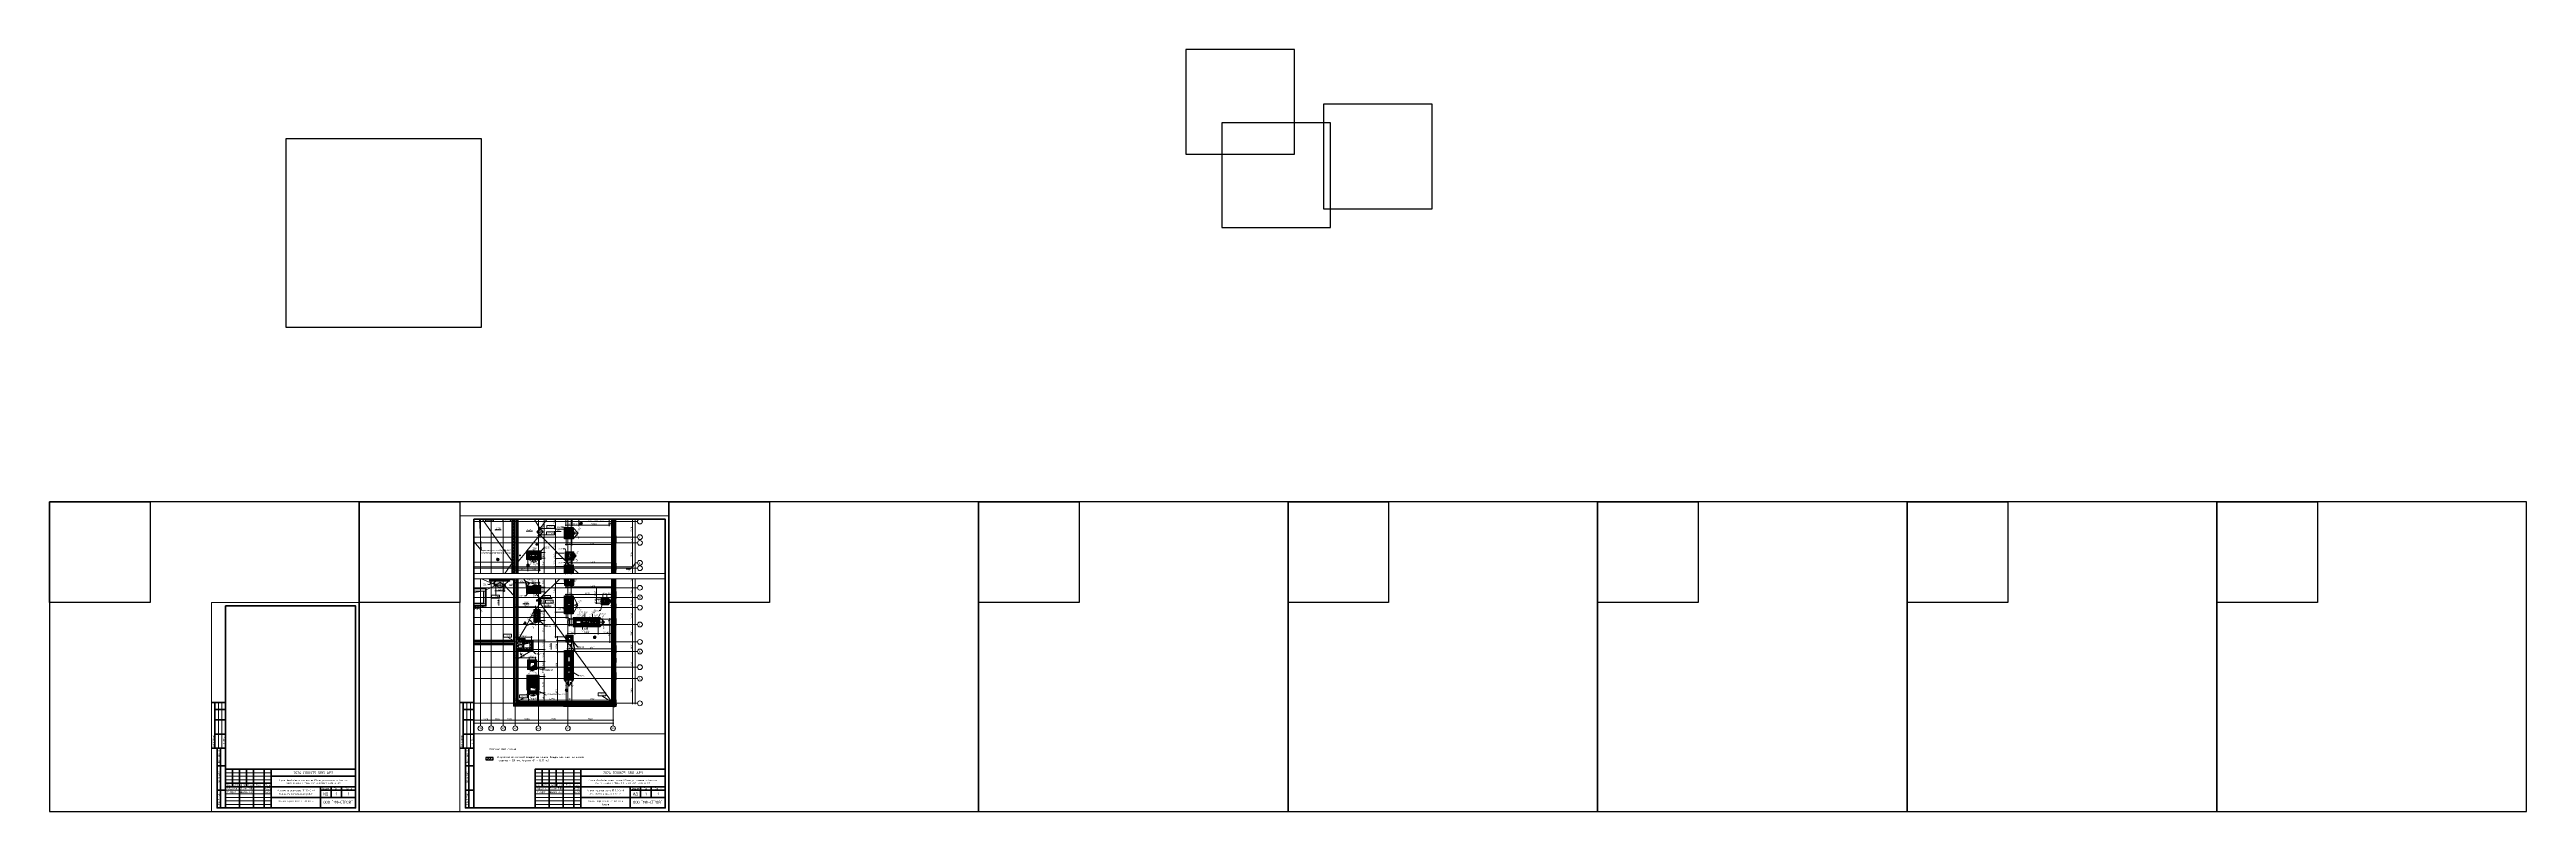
# Paper-space layout '1.9КрпКрвл3в' of a CAD drawing. Header units: millimetres. Extents: x -143 to 3377, y 0 to 1082.
# The model-space entities are those that its viewports show. They can reach past a viewport. Long polylines and large blocks are cut down to what shows.
import ezdxf
from ezdxf.enums import TextEntityAlignment as Align

# ---------------------------------------------------------------- set-up
doc = ezdxf.new("R2018")
doc.units = ezdxf.units.MM
for name, pattern in [('ADSK_Линия сетки', [2500, 2000, -250, 0, -250]), ('ADSK_Невидимые', [500, 300, -200]), ('Штрих', [6.35, 3.175, -3.175])]:
    doc.linetypes.add(name, pattern=pattern)
doc.layers.get('Defpoints').update_dxf_attribs({"color": 250})
for name, color, linetype, lineweight in [('0) блоки', 6, 'Continuous', 30), ('0.2) Кирпич 3 вып', 30, 'Continuous', 30), ('Аннотация', 250, 'Continuous', 20), ('Каркас', 7, 'Continuous', 9), ('Крыша', 7, 'Continuous', 5), ('Марки окон', 7, 'Continuous', 9), ('Обобщенные модели', 250, 'Continuous', 9), ('Оборудование', 7, 'Continuous', 9), ('Ограждение', 7, 'Continuous', 5), ('Окна', 7, 'Continuous', 5), ('Оси', 250, 'Continuous', 9), ('Отметки', 7, 'Continuous', 9), ('Перекрытие', 7, 'Continuous', 9), ('Размеры', 7, 'Continuous', 9), ('Стены', 7, 'Continuous', 9), ('Стены внутренние', 7, 'Continuous', 9), ('Стены наружные', 7, 'Continuous', 9), ('Стены несущие', 7, 'Continuous', 13), ('Стены отделка', 7, 'Continuous', 13), ('Стены перегородки', 7, 'Continuous', 13), ('Стены штриховка', 250, 'Continuous', 9), ('Узлы', 250, 'Continuous', 18)]:
    doc.layers.add(name, color=color, linetype=linetype, lineweight=lineweight)
doc.styles.add('GOST Common', font='', dxfattribs={"width": 0.9, "height": 350})
doc.styles.add('GOST Common_1', font='', dxfattribs={"width": 0.9, "height": 250})
doc.styles.add('GOST Common_2', font='', dxfattribs={"width": 0.8, "height": 350})
doc.styles.add('GOST Common_I', font='', dxfattribs={"width": 0.9, "height": 250})
doc.styles.add('ISOCPEUR', font='isocpeur.ttf', dxfattribs={"width": 0.8, "height": 100})
doc.styles.add('ISOCPEUR_1', font='isocpeur.ttf', dxfattribs={"width": 0.9, "height": 250})
doc.styles.add('ISOCPEUR_I', font='isocpeui.ttf', dxfattribs={"width": 0.9, "height": 12.5})
doc.styles.get("Standard").update_dxf_attribs({"font": 'ГОСТ тип А.ttf'})
doc.styles.add('А3', font='ГОСТ тип А.ttf')
doc.styles.add('СПДС', font='ГОСТ тип А.ttf', dxfattribs={"width": 0.9})
doc.styles.get('GOST Common').set_extended_font_data('GOST Common')
doc.styles.get('GOST Common_1').set_extended_font_data('GOST Common')
doc.styles.get('GOST Common_2').set_extended_font_data('GOST Common')
doc.styles.get('GOST Common_I').set_extended_font_data('GOST Common', italic=True)
doc.dimstyles.new('ADSK_Основной_2_5_мм', dxfattribs={"dimscale": 304.8, "dimtxt": 0.824897, "dimasz": 0.463911, "dimexe": 0.492126, "dimexo": 0.001615, "dimgap": 0.098425, "dimtad": 1, "dimdec": 0, "dimlfac": 304.8, "dimdsep": 46, "dimtxsty": 'GOST Common_1', "dimblk1": 'OBLIQUE', "dimblk2": 'OBLIQUE', "dimsah": 1, "dimcen": 0.09, "dimdle": 0.492126, "dimazin": 0, "dimtfac": 1, "dimtdec": 4, "dimtix": 1, "dimtmove": 0, "dimatfit": 3, "dimfxl": 1, "dimtvp": 1, "dimtolj": 1, "dimtzin": 0, "dimlwd": 9, "dimlwe": 9, "dimarcsym": 2})
doc.dimstyles.new('ADSK_Основной_2_5_мм_Округление_до_10_мм', dxfattribs={"dimscale": 304.8, "dimtxt": 0.824897, "dimasz": 0.463911, "dimexe": 0.492126, "dimexo": 0.001615, "dimgap": 6.56168e-05, "dimtad": 1, "dimdec": 0, "dimlfac": 304.8, "dimrnd": 10, "dimdsep": 46, "dimtxsty": 'GOST Common_1', "dimblk1": 'OBLIQUE', "dimblk2": 'OBLIQUE', "dimsah": 1, "dimcen": 0.09, "dimdle": 0.492126, "dimazin": 0, "dimtfac": 1, "dimtdec": 4, "dimtix": 1, "dimtmove": 1, "dimatfit": 3, "dimfxl": 1, "dimtvp": 1, "dimtolj": 1, "dimtzin": 0, "dimlwd": 9, "dimlwe": 9, "dimarcsym": 2})
doc.dimstyles.new('ADSK_Основной_2_5_мм_Округление_до_10_мм_1', dxfattribs={"dimscale": 304.8, "dimtxt": 0.824897, "dimasz": 0.463911, "dimexe": 0.492126, "dimexo": 0.001615, "dimgap": 6.56168e-05, "dimtad": 1, "dimdec": 0, "dimlfac": 304.8, "dimrnd": 10, "dimdsep": 46, "dimtxsty": 'GOST Common_1', "dimblk1": 'OBLIQUE', "dimblk2": 'OBLIQUE', "dimsah": 1, "dimcen": 0.09, "dimdle": 0.492126, "dimazin": 0, "dimtfac": 1, "dimtdec": 4, "dimtix": 1, "dimtmove": 0, "dimatfit": 3, "dimfxl": 1, "dimtvp": 1, "dimtolj": 1, "dimtzin": 0, "dimlwd": 9, "dimlwe": 9, "dimarcsym": 2})
doc.dimstyles.new('ADSK_Основной_2_мм', dxfattribs={"dimscale": 304.8, "dimtxt": 201.142999, "dimasz": 0.463911, "dimexe": 0.492126, "dimexo": 0.492126, "dimgap": 0.098425, "dimtad": 1, "dimdec": 0, "dimdsep": 46, "dimtxsty": 'GOST Common_2', "dimblk1": 'OBLIQUE', "dimblk2": 'OBLIQUE', "dimsah": 1, "dimcen": 0.09, "dimdle": 0.492126, "dimazin": 0, "dimtfac": 1, "dimtdec": 4, "dimtix": 1, "dimtmove": 1, "dimatfit": 3, "dimfxl": 1, "dimtvp": 1, "dimtolj": 1, "dimtzin": 0, "dimlwd": 9, "dimlwe": 9, "dimarcsym": 2})
doc.dimstyles.new('ADSK_Основной_2_мм_1', dxfattribs={"dimscale": 304.8, "dimtxt": 201.142999, "dimasz": 0.463911, "dimexe": 0.492126, "dimexo": 0.492126, "dimgap": 0.098425, "dimtad": 1, "dimdec": 0, "dimdsep": 46, "dimtxsty": 'GOST Common_2', "dimblk1": 'OBLIQUE', "dimblk2": 'OBLIQUE', "dimsah": 1, "dimcen": 0.09, "dimdle": 0.492126, "dimazin": 0, "dimtfac": 1, "dimtdec": 4, "dimtix": 1, "dimtmove": 0, "dimatfit": 3, "dimfxl": 1, "dimtvp": 1, "dimtolj": 1, "dimtzin": 0, "dimlwd": 9, "dimlwe": 9, "dimarcsym": 2})
doc.dimstyles.new('ADSK_Основной_2_мм_2', dxfattribs={"dimscale": 304.8, "dimtxt": 201.142999, "dimasz": 0.463911, "dimexe": 0.492126, "dimexo": 0.492126, "dimgap": 0.098425, "dimtad": 1, "dimdec": 0, "dimdsep": 46, "dimtxsty": 'GOST Common_2', "dimblk1": 'OBLIQUE', "dimblk2": 'OBLIQUE', "dimsah": 1, "dimcen": 0.09, "dimdle": 0.492126, "dimazin": 0, "dimtfac": 1, "dimtdec": 4, "dimtix": 1, "dimtmove": 0, "dimatfit": 3, "dimfxl": 1, "dimtvp": 1, "dimtolj": 1, "dimtzin": 0, "dimarcsym": 2})
pattern_1 = [(135, (23667.23, -543980.64), (-142.5612, -142.5612), []), (135, (23809.8, -543980.64), (-142.5612, -142.5612), [252.016, -50.403, 3.353, -47.05])]
pattern_2 = [(45, (23667.23, -543980.64), (-70.71068, 70.71068), []), (135, (23667.23, -543980.64), (-70.71068, -70.71068), [])]
pattern_3 = [(135, (23667.23, -543980.64), (-84.85281, -84.85281), []), (225, (23667.23, -543980.64), (84.85281, -84.85281), [])]
pattern_4 = [(135, (23667.23, -543980.64), (-142.56192, -142.56192), []), (135, (23809.8, -543980.64), (-142.56192, -142.56192), [252.016, -50.403, 3.353, -47.05])]
pattern_5 = [(45, (23667.23, -543980.64), (-251.4472, 251.4472), []), (45, (23667.23, -543599.64), (-251.4472, 251.4472), [])]
pattern_6 = [(135, (23667.23, -543980.64), (-75.43415, -75.43415), [106.68, -17.78, 3.556, -17.78]), (135, (23667.23, -543905.25), (-75.43415, -75.43415), []), (50, (23667.23, -543980.64), (127.52922, -11.15758), [13.335, -146.685]), (355, (23667.23, -543980.64), (-24.66966, 133.74002), [10.668, -117.348]), (100.451, (23677.86, -543981.57), (102.85973, 122.58178), [11.333, -124.663]), (46.184, (23667.23, -543945.08), (189.75516, -29.43036), [20.003, -220.028]), (96.636, (23683.04, -543947.53), (166.1822, 173.1996), [17, -186.995]), (351.184, (23667.23, -543945.08), (166.18393, 173.19757), [16.002, -176.022]), (21, (23685.01, -543953.97), (106.130265, -71.58603), [13.335, -146.685]), (326, (23685.01, -543953.97), (43.26188, 128.93175), [10.668, -117.348]), (71.451, (23693.85, -543959.94), (149.39198, 57.34505), [11.333, -124.663]), (37.5, (23667.23, -543980.64), (2.162228, 59.188357), [3.353, -112.573, 3.353, -115.773, -117.792]), (37.5, (23667.23, -543980.64), (2.162228, 59.188357), [-235.052, 3.353, -114.44]), (7.5, (23667.23, -543980.64), (46.773857, 70.126152), [3.353, -64.567, 3.353, -109.906, -44.894]), (7.5, (23667.23, -543980.64), (46.773857, 70.126152), [-181.178, 3.353, -41.542]), (327.5, (23627.58, -543980.64), (94.913671, -4.010093), [3.353, -41.097, 3.353, -135.331, -184.023]), (327.5, (23627.58, -543980.64), (94.913671, -4.010093), [-183.134, 3.353, -180.67]), (317.5, (23609.8, -543980.64), (103.69057, 17.79882), [3.353, -54.432, 3.353, -88.748, -130.683]), (317.5, (23609.8, -543980.64), (103.69057, 17.79882), [-149.885, 3.353, -127.33])]
pattern_7 = [(45, (23665.23, -543980.64), (-251.4472, 251.4472), []), (45, (23665.23, -543599.64), (-251.4472, 251.4472), [])]
pattern_8 = [(135, (23667.23, -543980.64), (-75.43415, -75.43415), [106.68, -17.78, 3.556, -17.78]), (135, (23667.23, -543905.25), (-75.43415, -75.43415), []), (50, (23667.23, -543980.64), (127.529216, -11.15758), [13.335, -146.685]), (355, (23667.23, -543980.64), (-24.66966, 133.74002), [10.668, -117.348]), (100.451, (23677.86, -543981.57), (102.85973, 122.58178), [11.333, -124.663]), (46.184, (23667.23, -543945.08), (189.75516, -29.43036), [20.002, -220.027]), (96.636, (23683.04, -543947.53), (166.1822, 173.1996), [17, -186.995]), (351.184, (23667.23, -543945.08), (166.18393, 173.19757), [16.002, -176.022]), (21, (23685.01, -543953.97), (106.130265, -71.58603), [13.335, -146.685]), (326, (23685.01, -543953.97), (43.26188, 128.93175), [10.668, -117.348]), (71.451, (23693.85, -543959.94), (149.39198, 57.34505), [11.333, -124.663]), (37.5, (23667.23, -543980.64), (2.162228, 59.188357), [3.353, -112.573, 3.353, -115.773, -117.793]), (37.5, (23667.23, -543980.64), (2.162228, 59.188357), [-235.052, 3.353, -114.44]), (7.5, (23667.23, -543980.64), (46.773857, 70.126152), [3.353, -64.567, 3.353, -109.906, -44.894]), (7.5, (23667.23, -543980.64), (46.773857, 70.126152), [-181.178, 3.353, -41.542]), (327.5, (23627.58, -543980.64), (94.913671, -4.010093), [3.353, -41.097, 3.353, -135.331, -184.023]), (327.5, (23627.58, -543980.64), (94.913671, -4.010093), [-183.134, 3.353, -180.67]), (317.5, (23609.8, -543980.64), (103.69057, 17.79882), [3.353, -54.432, 3.353, -88.748, -130.683]), (317.5, (23609.8, -543980.64), (103.69057, 17.79882), [-149.885, 3.353, -127.33])]
pattern_9 = [(45, (23665.23, -543980.64), (-70.71068, 70.71068), []), (135, (23665.23, -543980.64), (-70.71068, -70.71068), [])]
pattern_10 = [(135, (23665.23, -543980.64), (-75.43415, -75.43415), [106.68, -17.78, 3.556, -17.78]), (135, (23665.23, -543905.25), (-75.43415, -75.43415), []), (50, (23665.23, -543980.64), (127.529216, -11.15758), [13.335, -146.685]), (355, (23665.23, -543980.64), (-24.66966, 133.74002), [10.668, -117.348]), (100.451, (23675.86, -543981.57), (102.85973, 122.58178), [11.333, -124.663]), (46.184, (23665.23, -543945.08), (189.75516, -29.43036), [20.002, -220.027]), (96.636, (23681.04, -543947.53), (166.1822, 173.1996), [17, -186.995]), (351.184, (23665.23, -543945.08), (166.18393, 173.19757), [16.002, -176.022]), (21, (23683.01, -543953.97), (106.130265, -71.58603), [13.335, -146.685]), (326, (23683.01, -543953.97), (43.26188, 128.93175), [10.668, -117.348]), (71.451, (23691.85, -543959.94), (149.39198, 57.34505), [11.333, -124.663]), (37.5, (23665.23, -543980.64), (2.162228, 59.188357), [3.353, -112.573, 3.353, -115.773, -117.793]), (37.5, (23665.23, -543980.64), (2.162228, 59.188357), [-235.052, 3.353, -114.44]), (7.5, (23665.23, -543980.64), (46.773857, 70.126152), [3.353, -64.567, 3.353, -109.906, -44.894]), (7.5, (23665.23, -543980.64), (46.773857, 70.126152), [-181.178, 3.353, -41.542]), (327.5, (23625.58, -543980.64), (94.913671, -4.010093), [3.353, -41.097, 3.353, -135.331, -184.023]), (327.5, (23625.58, -543980.64), (94.913671, -4.010093), [-183.134, 3.353, -180.67]), (317.5, (23607.8, -543980.64), (103.69057, 17.79882), [3.353, -54.432, 3.353, -88.748, -130.683]), (317.5, (23607.8, -543980.64), (103.69057, 17.79882), [-149.885, 3.353, -127.33])]
pattern_11 = [(135, (23667.23, -543980.64), (-75.43415, -75.43415), [106.68, -17.78, 3.556, -17.78]), (135, (23667.23, -543905.25), (-75.43415, -75.43415), []), (50, (23667.23, -543980.64), (127.52922, -11.15758), [13.335, -146.685]), (355, (23667.23, -543980.64), (-24.66966, 133.74002), [10.668, -117.348]), (100.451, (23677.86, -543981.57), (102.85973, 122.58178), [11.333, -124.663]), (46.184, (23667.23, -543945.08), (189.75516, -29.43036), [20.002, -220.027]), (96.636, (23683.04, -543947.53), (166.1822, 173.1996), [17, -186.995]), (351.184, (23667.23, -543945.08), (166.18393, 173.19757), [16.002, -176.022]), (21, (23685.01, -543953.97), (106.130265, -71.58603), [13.335, -146.685]), (326, (23685.01, -543953.97), (43.26188, 128.93175), [10.668, -117.348]), (71.451, (23693.85, -543959.94), (149.39198, 57.34505), [11.333, -124.663]), (37.5, (23667.23, -543980.64), (2.162228, 59.188357), [3.353, -112.573, 3.353, -115.773, -117.793]), (37.5, (23667.23, -543980.64), (2.162228, 59.188357), [-235.052, 3.353, -114.44]), (7.5, (23667.23, -543980.64), (46.773857, 70.126152), [3.353, -64.567, 3.353, -109.906, -44.895]), (7.5, (23667.23, -543980.64), (46.773857, 70.126152), [-181.178, 3.353, -41.542]), (327.5, (23627.58, -543980.64), (94.913671, -4.010093), [3.353, -41.097, 3.353, -135.331, -184.023]), (327.5, (23627.58, -543980.64), (94.913671, -4.010093), [-183.134, 3.353, -180.67]), (317.5, (23609.8, -543980.64), (103.69057, 17.79882), [3.353, -54.432, 3.353, -88.748, -130.683]), (317.5, (23609.8, -543980.64), (103.69057, 17.79882), [-149.885, 3.353, -127.33])]
pattern_12 = [(45, (23667.23, -543980.64), (-44.90128, 44.90128), []), (135, (23667.23, -543980.64), (-44.90128, -44.90128), [])]
pattern_13 = [(45, (23667.23, -543980.64), (-134.70384, 134.70384), []), (45, (23757.03, -543980.64), (-134.70384, 134.70384), [])]
pattern_14 = [(45, (242167.53, -434885.63), (-101.02788, 101.02788), []), (45, (242234.88, -434885.63), (-101.02788, 101.02788), [])]
pattern_15 = [(45, (242167.53, -434885.63), (-44.90128, 44.90128), []), (135, (242167.53, -434885.63), (-44.90128, -44.90128), [])]

# ---------------------------------------------------------------- blocks, each defined once
blk = doc.blocks.new('*U6534')
at = {"color": 4}
blk.add_lwpolyline([(-220, -220), (220, -220), (220, 220), (-220, 220)], close=True, dxfattribs=at)
at = {"color": 3}
blk.add_lwpolyline([(-220, 220), (-77, 220), (-77, 77), (-220, 77)], close=True, dxfattribs=at)
blk = doc.blocks.new('*U6535')
at = {"color": 0, "linetype": 'ByBlock', "lineweight": -2, "transparency": 16777216}
for p in [(0, 0), (440, 0), (880, 0), (1320, 0), (1760, 0), (2200, 0), (2640, 0), (3080, 0)]:
    blk.add_blockref('*U6534', p, dxfattribs=at)
blk = doc.blocks.new('*U5494')
at = {"lineweight": 0}
blk.add_lwpolyline([(-205, -5), (5, -5), (5, 292), (-205, 292)], close=True, dxfattribs=at)
at = {"color": 0, "linetype": 'Continuous', "lineweight": 50}
blk.add_lwpolyline([(-185, 287), (0, 287), (0, 0), (-185, 0)], close=True, dxfattribs=at)
at = {"lineweight": 35}
for points in [[(-185, 150), (-205, 150)], [(-200, 85), (-200, 150)], [(-185, 140), (-200, 140)], [(-185, 125), (-200, 125)], [(-185, 85), (-205, 85)], [(-185, 105), (-200, 105)], [(-185, 85), (-197, 85), (-197, 0), (-185, 0)], [(-192, 0), (-192, 85)], [(-185, 60), (-197, 60)], [(-175, 55), (-175, 30)], [(-165, 55), (-165, 0)], [(-155, 55), (-155, 30)], [(-145, 55), (-145, 0)], [(-130, 55), (-130, 0)], [(-120, 55), (-120, 0)], [(-120, 45), (0, 45)], [(-185, 25), (-197, 25)], [(-185, 35), (-120, 35)], [(-185, 30), (0, 30)], [(-120, 15), (0, 15)], [(-50, 30), (-50, 0)], [(-50, 25), (0, 25)], [(-35, 30), (-35, 15)], [(-20, 30), (-20, 15)]]:
    blk.add_lwpolyline(points, dxfattribs=at)
at = {"lineweight": 18}
for points in [[(-195, 85), (-195, 150)], [(-190, 85), (-190, 150)], [(-185, 50), (-120, 50)], [(-185, 45), (-120, 45)], [(-185, 40), (-120, 40)], [(-185, 25), (-120, 25)], [(-185, 20), (-120, 20)], [(-185, 15), (-120, 15)], [(-185, 10), (-120, 10)], [(-185, 5), (-120, 5)]]:
    blk.add_lwpolyline(points, dxfattribs=at)
at = {"lineweight": 35}
blk.add_lwpolyline([(-185, 0), (0, 0), (0, 55), (-185, 55)], close=True, dxfattribs=at)
at = {"lineweight": 0}
blk.add_lwpolyline([(0, -5), (5, -5), (5, 0)], dxfattribs=at)
at = {"lineweight": -2, "char_height": 2.5, "attachment_point": 5, "rotation": 90, "style": 'СПДС'}
for s, insert, width in [('Согласовано', (-202.5, 95), 19.991), ('Взам. инв. N', (-194.5, 72.5), 24.991), ('Гл. спец.', (-187.5, 95), 19.991), ('Подл. и дата', (-194.5, 42.5), 34.991), ('Инв. N подл.', (-194.5, 12.5), 24.991)]:
    blk.add_mtext(s, dxfattribs=dict(at, insert=insert, width=width))
at = {"insert": (-60.2, 37.2), "char_height": 2.2, "attachment_point": 5, "style": 'СПДС'}
blk.add_mtext_dynamic_manual_height_columns('Средняя общеобразовательная школа на 675 мест, расположенная на земельном\\P\\pxqc;участке по адресу: г. Москва, 2-й Нагатинский проезд, вл. 2/3', width=118.293, gutter_width=0, heights=[12.8], dxfattribs=at)
at = {"lineweight": -2, "char_height": 2.5, "style": 'СПДС'}
for s, insert, width, attachment_point in [('Разработал', (-183.1, 27.5), 17.953, 4), ('Проверил', (-183.1, 22.5), 17.953, 4), ('Изм.', (-180, 32.5), 10, 5), ('Кол.уч.', (-170, 32.5), 10, 5), ('Лист', (-160, 32.5), 10, 5), ('N док.', (-150, 32.5), 10, 5), ('Подп.', (-137.5, 32.5), 15, 5), ('Дата', (-125, 32.5), 10, 5), ('Стадия', (-42.5, 27.5), 15, 5), ('Лист', (-27.5, 27.5), 15, 5), ('Листов', (-10, 27.5), 20, 5)]:
    blk.add_mtext(s, dxfattribs=dict(at, insert=insert, width=width, attachment_point=attachment_point))
at = {"lineweight": 30, "width": 0.9, "flags": 104}
blk.add_attdef('ШАПКА', text='', height=3, dxfattribs=at).set_placement((-135, 281), align=Align.MIDDLE_CENTER)
at = {"style": 'СПДС'}
for tag, height, p in [('ШИФР_ПРОЕКТА', 4, (-60, 50)), ('НАИМЕНОВАНИЕ_ОБЪЕКТА2', 2.5, (-85, 20)), ('НАИМЕНОВАНИЕ_ЧЕРТЕЖА2', 2.5, (-85, 5)), ('НАИМЕНОВАНИЕ_ЧЕРТЕЖА1', 2.5, (-85, 10)), ('НАИМЕНОВАНИЕ_ОБЪЕКТА', 2.5, (-85, 25)), ('ОРГАНИЗАЦИЯ_РАЗРАБОТЧИК1', 4, (-25, 8.1)), ('СТАДИЯ', 4, (-42.5, 20)), ('ЛИСТ_первый', 4, (-27.5, 20)), ('ЛИСТОВ', 4, (-10, 20))]:
    blk.add_attdef(tag, text='', height=height, dxfattribs=at).set_placement(p, align=Align.MIDDLE_CENTER)
for tag, p in [('РАЗРАБОТЧИК', (-164, 27.5)), ('РУК.ГРУППЫ', (-164, 22.5))]:
    blk.add_attdef(tag, text='', height=2.5, dxfattribs=at).set_placement(p, align=Align.MIDDLE_LEFT)
at = {"style": 'СПДС', "width": 0.9}
for tag, p in [('ДАТА1', (-129.6, 26.4)), ('ДАТА2', (-129.6, 21.4))]:
    blk.add_attdef(tag, p, '', height=2.3, dxfattribs=at)
blk = doc.blocks.new('*U5496')
at = {"lineweight": 0}
blk.add_lwpolyline([(-292, -5), (5, -5), (5, 415), (-292, 415)], close=True, dxfattribs=at)
at = {"color": 0, "linetype": 'Continuous', "lineweight": 50}
blk.add_lwpolyline([(-272, 410), (0, 410), (0, 0), (-272, 0)], close=True, dxfattribs=at)
at = {"lineweight": 35}
for points in [[(-272, 150), (-292, 150)], [(-287, 85), (-287, 150)], [(-272, 140), (-287, 140)], [(-272, 125), (-287, 125)], [(-272, 85), (-292, 85)], [(-272, 105), (-287, 105)], [(-272, 85), (-284, 85), (-284, 0), (-272, 0)], [(-279, 0), (-279, 85)], [(-272, 60), (-284, 60)], [(-175, 55), (-175, 30)], [(-165, 55), (-165, 0)], [(-155, 55), (-155, 30)], [(-145, 55), (-145, 0)], [(-130, 55), (-130, 0)], [(-120, 55), (-120, 0)], [(-120, 45), (0, 45)], [(-272, 25), (-284, 25)], [(-185, 35), (-120, 35)], [(-185, 30), (0, 30)], [(-120, 15), (0, 15)], [(-50, 30), (-50, 0)], [(-50, 25), (0, 25)], [(-35, 30), (-35, 15)], [(-20, 30), (-20, 15)]]:
    blk.add_lwpolyline(points, dxfattribs=at)
at = {"lineweight": 18}
for points in [[(-282, 85), (-282, 150)], [(-277, 85), (-277, 150)], [(-185, 50), (-120, 50)], [(-185, 45), (-120, 45)], [(-185, 40), (-120, 40)], [(-185, 25), (-120, 25)], [(-185, 20), (-120, 20)], [(-185, 15), (-120, 15)], [(-185, 10), (-120, 10)], [(-185, 5), (-120, 5)]]:
    blk.add_lwpolyline(points, dxfattribs=at)
at = {"lineweight": 35}
blk.add_lwpolyline([(-185, 0), (0, 0), (0, 55), (-185, 55)], close=True, dxfattribs=at)
at = {"lineweight": 0}
blk.add_lwpolyline([(0, -5), (5, -5), (5, 0)], dxfattribs=at)
at = {"lineweight": -2, "char_height": 2.5, "attachment_point": 5, "rotation": 90, "style": 'СПДС'}
for s, insert, width in [('Согласовано', (-289.5, 95), 19.991), ('Взам. инв. N', (-281.5, 72.5), 24.991), ('Гл. спец.', (-274.5, 95), 19.991), ('Подл. и дата', (-281.5, 42.5), 34.991), ('Инв. N подл.', (-281.5, 12.5), 24.991)]:
    blk.add_mtext(s, dxfattribs=dict(at, insert=insert, width=width))
at = {"insert": (-60.2, 37.2), "char_height": 2.2, "attachment_point": 5, "style": 'СПДС'}
blk.add_mtext_dynamic_manual_height_columns('Средняя общеобразовательная школа на 675 мест, расположенная на земельном\\P\\pxqc;участке по адресу: г. Москва, 2-й Нагатинский проезд, вл. 2/3', width=118.293, gutter_width=0, heights=[12.8], dxfattribs=at)
at = {"lineweight": -2, "char_height": 2.5, "style": 'СПДС'}
for s, insert, width, attachment_point in [('Разработал', (-183.1, 27.5), 17.953, 4), ('Проверил', (-183.1, 22.5), 17.953, 4), ('Изм.', (-180, 32.5), 10, 5), ('Кол.уч.', (-170, 32.5), 10, 5), ('Лист', (-160, 32.5), 10, 5), ('N док.', (-150, 32.5), 10, 5), ('Подп.', (-137.5, 32.5), 15, 5), ('Дата', (-125, 32.5), 10, 5), ('Стадия', (-42.5, 27.5), 15, 5), ('Лист', (-27.5, 27.5), 15, 5), ('Листов', (-10, 27.5), 20, 5)]:
    blk.add_mtext(s, dxfattribs=dict(at, insert=insert, width=width, attachment_point=attachment_point))
at = {"lineweight": 30, "width": 0.9, "flags": 104}
blk.add_attdef('ШАПКА', text='', height=3, dxfattribs=at).set_placement((-135, 281), align=Align.MIDDLE_CENTER)
at = {"style": 'СПДС'}
for tag, height, p in [('ШИФР_ПРОЕКТА', 4, (-60, 50)), ('НАИМЕНОВАНИЕ_ОБЪЕКТА2', 2.5, (-85, 20)), ('НАИМЕНОВАНИЕ_ЧЕРТЕЖА2', 2.5, (-85, 5)), ('НАИМЕНОВАНИЕ_ЧЕРТЕЖА1', 2.5, (-85, 10)), ('НАИМЕНОВАНИЕ_ОБЪЕКТА', 2.5, (-85, 25)), ('ОРГАНИЗАЦИЯ_РАЗРАБОТЧИК1', 4, (-25, 8.1)), ('СТАДИЯ', 4, (-42.5, 20)), ('ЛИСТ_первый', 4, (-27.5, 20)), ('ЛИСТОВ', 4, (-10, 20))]:
    blk.add_attdef(tag, text='', height=height, dxfattribs=at).set_placement(p, align=Align.MIDDLE_CENTER)
for tag, p in [('РАЗРАБОТЧИК', (-164, 27.5)), ('РУК.ГРУППЫ', (-164, 22.5))]:
    blk.add_attdef(tag, text='', height=2.5, dxfattribs=at).set_placement(p, align=Align.MIDDLE_LEFT)
at = {"style": 'СПДС', "width": 0.9}
for tag, p in [('ДАТА1', (-129.6, 26.4)), ('ДАТА2', (-129.6, 21.4))]:
    blk.add_attdef(tag, p, '', height=2.3, dxfattribs=at)
blk = doc.blocks.new('Ограждение_СКБ_Лестница_Площадка с калиткой - ОГ-9_5-41123677-АР3_Кладочный план кровли _17_930 С2-3')
at = {"layer": 'Ограждение', "linetype": 'Штрих'}
blk.add_arc((1465, 20), 830, 100.39159, 137.89061, dxfattribs=at)
blk = doc.blocks.new('Плитка 103 - Плитка 3-33824077-АР3_Кладочный план кровли _17_930 С2-3')
at = {"layer": 'Стены'}
for p, q in [((152029, -445), (152029, -495)), ((153269, -495), (152029, -495)), ((153220, -425), (153269, -425)), ((153269, -495), (153269, -425))]:
    blk.add_line(p, q, dxfattribs=at)
blk = doc.blocks.new('Плитка 104 - Плитка 3-33824170-АР3_Кладочный план кровли _17_930 С2-3')
at = {"layer": 'Стены'}
for p, q in [((150349, -445), (150349, -495)), ((150589, -495), (150349, -495)), ((150589, -495), (150589, -445)), ((150829, -495), (150589, -495)), ((150829, -445), (150829, -495)), ((151069, -495), (150829, -495)), ((151069, -495), (151069, -445)), ((151309, -495), (151069, -495)), ((151309, -445), (151309, -495)), ((151549, -495), (151309, -495)), ((151549, -495), (151549, -445)), ((151789, -495), (151549, -495)), ((151789, -445), (151789, -495)), ((152029, -495), (151789, -495)), ((152029, -495), (152029, -445))]:
    blk.add_line(p, q, dxfattribs=at)
blk = doc.blocks.new('Плитка 105 - Плитка 3-33824475-АР3_Кладочный план кровли _17_930 С2-3')
at = {"layer": 'Стены'}
for p, q in [((149109, -445), (149109, -495)), ((150349, -495), (149109, -495)), ((150349, -495), (150349, -445))]:
    blk.add_line(p, q, dxfattribs=at)
blk = doc.blocks.new('Плитка 106 - Плитка 3-33824568-АР3_Кладочный план кровли _17_930 С2-3')
at = {"layer": 'Стены'}
for p, q in [((147429, -445), (147429, -495)), ((147669, -495), (147429, -495)), ((147669, -495), (147669, -445)), ((147909, -495), (147669, -495)), ((147909, -445), (147909, -495)), ((148149, -495), (147909, -495)), ((148149, -495), (148149, -445)), ((148389, -495), (148149, -495)), ((148389, -445), (148389, -495)), ((148629, -495), (148389, -495)), ((148629, -495), (148629, -445)), ((148869, -495), (148629, -495)), ((148869, -445), (148869, -495)), ((149109, -495), (148869, -495)), ((149109, -495), (149109, -445))]:
    blk.add_line(p, q, dxfattribs=at)
blk = doc.blocks.new('Плитка 107 - Плитка 3-33824873-АР3_Кладочный план кровли _17_930 С2-3')
at = {"layer": 'Стены'}
for p, q in [((146189, -445), (146189, -495)), ((147429, -495), (146189, -495)), ((147429, -495), (147429, -445))]:
    blk.add_line(p, q, dxfattribs=at)
blk = doc.blocks.new('Плитка 108 - Плитка 3-33824966-АР3_Кладочный план кровли _17_930 С2-3')
at = {"layer": 'Стены'}
for p, q in [((144509, -445), (144509, -495)), ((144749, -495), (144509, -495)), ((144749, -495), (144749, -445)), ((144989, -495), (144749, -495)), ((144989, -445), (144989, -495)), ((145229, -495), (144989, -495)), ((145229, -495), (145229, -445)), ((145469, -495), (145229, -495)), ((145469, -445), (145469, -495)), ((145709, -495), (145469, -495)), ((145709, -495), (145709, -445)), ((145949, -495), (145709, -495)), ((145949, -445), (145949, -495)), ((146189, -495), (145949, -495)), ((146189, -495), (146189, -445))]:
    blk.add_line(p, q, dxfattribs=at)
blk = doc.blocks.new('Плитка 111 - Плитка 3-33930121-АР3_Кладочный план кровли _17_930 С2-3')
at = {"layer": 'Стены'}
for p, q in [((153269, 5125), (153220, 5125)), ((153220, 4885), (153269, 4885)), ((153269, 4645), (153220, 4645)), ((153220, 4405), (153269, 4405)), ((153269, 4165), (153220, 4165)), ((153269, 5125), (153269, 4885)), ((153269, 4885), (153269, 4645)), ((153269, 4645), (153269, 4405)), ((153269, 4405), (153269, 4165)), ((153269, 4165), (153269, 3925)), ((153220, 3925), (153269, 3925))]:
    blk.add_line(p, q, dxfattribs=at)
blk = doc.blocks.new('Плитка 175 - Плитка 8-33931190-АР3_Кладочный план кровли _17_930 С2-3')
at = {"layer": 'Стены'}
for p, q in [((153220, 7525), (153269, 7525)), ((153220, 6825), (153269, 6825)), ((153269, 7525), (153269, 6825))]:
    blk.add_line(p, q, dxfattribs=at)
blk = doc.blocks.new('Плитка 112 - Плитка 3-33931797-АР3_Кладочный план кровли _17_930 С2-3')
at = {"layer": 'Стены'}
for p, q in [((153269, 9625), (153220, 9625)), ((153220, 9385), (153269, 9385)), ((153269, 9145), (153220, 9145)), ((153220, 8905), (153269, 8905)), ((153269, 8665), (153220, 8665)), ((153220, 8425), (153269, 8425)), ((153269, 9625), (153269, 9385)), ((153269, 9385), (153269, 9145)), ((153269, 9145), (153269, 8905)), ((153269, 8905), (153269, 8665)), ((153269, 8665), (153269, 8425))]:
    blk.add_line(p, q, dxfattribs=at)
blk = doc.blocks.new('Плитка 177 - Плитка 8-33932052-АР3_Кладочный план кровли _17_930 С2-3')
at = {"layer": 'Стены'}
for p, q in [((153220, 14125), (153269, 14125)), ((153220, 12925), (153269, 12925)), ((153269, 14125), (153269, 12925))]:
    blk.add_line(p, q, dxfattribs=at)
blk = doc.blocks.new('Плитка 157 - Плитка 8-33932806-АР3_Кладочный план кровли _17_930 С2-3')
at = {"layer": 'Стены'}
for p, q in [((153220, 16525), (153269, 16525)), ((153269, 16525), (153269, 15825)), ((153220, 15825), (153269, 15825))]:
    blk.add_line(p, q, dxfattribs=at)
blk = doc.blocks.new('Плитка 121 - Плитка 3-33933845-АР3_Кладочный план кровли _17_930 С2-3')
at = {"layer": 'Стены'}
for p, q in [((153269, 18625), (153220, 18625)), ((153220, 18385), (153269, 18385)), ((153269, 18145), (153220, 18145)), ((153220, 17905), (153269, 17905)), ((153269, 17665), (153220, 17665)), ((153220, 17425), (153269, 17425)), ((153269, 18625), (153269, 18385)), ((153269, 18385), (153269, 18145)), ((153269, 18145), (153269, 17905)), ((153269, 17905), (153269, 17665)), ((153269, 17665), (153269, 17425))]:
    blk.add_line(p, q, dxfattribs=at)
blk = doc.blocks.new('Плитка 134 - Плитка 3-33938649-АР3_Кладочный план кровли _17_930 С2-3')
at = {"layer": 'Стены'}
for p, q in [((153269, 36625), (153220, 36625)), ((153220, 36385), (153269, 36385)), ((153269, 36145), (153220, 36145)), ((153220, 35905), (153269, 35905)), ((153269, 35665), (153220, 35665)), ((153220, 35425), (153269, 35425)), ((153269, 36625), (153269, 36385)), ((153269, 36385), (153269, 36145)), ((153269, 36145), (153269, 35905)), ((153269, 35905), (153269, 35665)), ((153269, 35665), (153269, 35425))]:
    blk.add_line(p, q, dxfattribs=at)
blk = doc.blocks.new('Плитка 178 - Плитка 8-33939266-АР3_Кладочный план кровли _17_930 С2-3')
at = {"layer": 'Стены'}
for p, q in [((153220, 41125), (153269, 41125)), ((153220, 39925), (153269, 39925)), ((153269, 41125), (153269, 39925))]:
    blk.add_line(p, q, dxfattribs=at)
blk = doc.blocks.new('Плитка 183 - Плитка 8-34202020-АР3_Кладочный план кровли _17_930 С2-3')
at = {"layer": 'Стены'}
for p, q in [((153220, 625), (153269, 625)), ((153269, 625), (153269, -495)), ((153199, -495), (153199, -445)), ((153199, -495), (153269, -495))]:
    blk.add_line(p, q, dxfattribs=at)
blk = doc.blocks.new('Ограждение - Н_800-V10-АР3_Кладочный план кровли _17_930 С2-3')
at = {"layer": 'Ограждение'}
for p, q in [((-78, 32), (-80, 32)), ((-80, 32), (-80, 2)), ((-80, 2), (-35, 2)), ((-80, 2), (-80, 0)), ((-78, 4), (-78, 32)), ((-35, 4), (-78, 4)), ((-64, 9), (-57, 9)), ((-64, 9), (-64, 4)), ((-57, 9), (-50, 9)), ((-57, 9), (-57, 4)), ((-50, 9), (-50, 4)), ((-35, 2), (-35, 4)), ((-2, 2), (-35, 2)), ((-2, 85), (-5, 85)), ((-2, 85), (-5, 85)), ((-5, 75), (-5, 85)), ((-5, 85), (-5, 75)), ((-5, 75), (-5, 85)), ((-5, 85), (-5, 75)), ((-5, 75), (-2, 75)), ((-5, 75), (-2, 75)), ((-2, 24), (-5, 24)), ((-2, 24), (-5, 24)), ((-5, 14), (-5, 24)), ((-5, 24), (-5, 14)), ((-5, 14), (-5, 24)), ((-5, 24), (-5, 14)), ((-5, 14), (-2, 14)), ((-5, 14), (-2, 14)), ((0, 100), (-2, 100)), ((-2, 100), (-2, 2)), ((0, 0), (0, 100)), ((15, 83), (0, 83)), ((0, 77), (15, 77)), ((15, 22), (0, 22)), ((0, 16), (15, 16)), ((15, 83), (5, 83)), ((5, 77), (15, 77)), ((15, 22), (5, 22)), ((5, 16), (15, 16)), ((15, 83), (15, 83)), ((15, 83), (15, 77)), ((15, 83), (15, 83)), ((15, 83), (15, 83)), ((15, 77), (15, 77)), ((15, 77), (15, 77)), ((15, 77), (15, 77)), ((15, 22), (15, 22)), ((15, 22), (15, 16)), ((15, 22), (15, 22)), ((15, 22), (15, 22)), ((15, 16), (15, 16)), ((15, 16), (15, 16)), ((15, 16), (15, 16)), ((-80, 0), (0, 0)), ((-64, 0), (-64, -5)), ((-57, -5), (-64, -5)), ((-57, 0), (-57, -5)), ((-50, -5), (-57, -5)), ((-50, 0), (-50, -5))]:
    blk.add_line(p, q, dxfattribs=at)
blk = doc.blocks.new('Ограждение - Н_800-V11-АР3_Кладочный план кровли _17_930 С2-3')
at = {"layer": 'Ограждение'}
for p, q in [((-78, 32), (-80, 32)), ((-80, 32), (-80, 2)), ((-80, 2), (-35, 2)), ((-80, 2), (-80, 0)), ((-78, 4), (-78, 32)), ((-35, 4), (-78, 4)), ((-64, 9), (-57, 9)), ((-64, 9), (-64, 4)), ((-57, 9), (-50, 9)), ((-57, 9), (-57, 4)), ((-50, 9), (-50, 4)), ((-35, 2), (-35, 4)), ((-2, 2), (-35, 2)), ((-2, 85), (-5, 85)), ((-2, 85), (-5, 85)), ((-5, 75), (-5, 85)), ((-5, 85), (-5, 75)), ((-5, 75), (-5, 85)), ((-5, 85), (-5, 75)), ((-5, 75), (-2, 75)), ((-5, 75), (-2, 75)), ((-2, 24), (-5, 24)), ((-2, 24), (-5, 24)), ((-5, 14), (-5, 24)), ((-5, 24), (-5, 14)), ((-5, 14), (-5, 24)), ((-5, 24), (-5, 14)), ((-5, 14), (-2, 14)), ((-5, 14), (-2, 14)), ((0, 100), (-2, 100)), ((-2, 100), (-2, 2)), ((0, 0), (0, 100)), ((15, 83), (0, 83)), ((15, 83), (0, 83)), ((0, 77), (15, 77)), ((0, 77), (15, 77)), ((15, 22), (0, 22)), ((15, 22), (0, 22)), ((0, 16), (15, 16)), ((0, 16), (15, 16)), ((15, 83), (15, 83)), ((15, 83), (15, 77)), ((15, 83), (15, 83)), ((15, 83), (15, 83)), ((15, 77), (15, 77)), ((15, 77), (15, 77)), ((15, 77), (15, 77)), ((15, 22), (15, 22)), ((15, 22), (15, 16)), ((15, 22), (15, 22)), ((15, 22), (15, 22)), ((15, 16), (15, 16)), ((15, 16), (15, 16)), ((15, 16), (15, 16)), ((-80, 0), (0, 0)), ((-64, 0), (-64, -5)), ((-57, -5), (-64, -5)), ((-57, 0), (-57, -5)), ((-50, -5), (-57, -5)), ((-50, 0), (-50, -5))]:
    blk.add_line(p, q, dxfattribs=at)
blk = doc.blocks.new('Ограждение - Ограждение-36044690-АР3_Кладочный план кровли _17_930 С2-3')
at = {"extrusion": (0, 0, -1), "zscale": -1, "rotation": 270.0000000000002}
for name, p in [('Ограждение - Н_800-V10-АР3_Кладочный план кровли _17_930 С2-3', (-137445, 225)), ('Ограждение - Н_800-V10-АР3_Кладочный план кровли _17_930 С2-3', (-138445, 225)), ('Ограждение - Н_800-V10-АР3_Кладочный план кровли _17_930 С2-3', (-139445, 225)), ('Ограждение - Н_800-V10-АР3_Кладочный план кровли _17_930 С2-3', (-140445, 225)), ('Ограждение - Н_800-V10-АР3_Кладочный план кровли _17_930 С2-3', (-141445, 225)), ('Ограждение - Н_800-V10-АР3_Кладочный план кровли _17_930 С2-3', (-142445, 225)), ('Ограждение - Н_800-V10-АР3_Кладочный план кровли _17_930 С2-3', (-143445, 225)), ('Ограждение - Н_800-V10-АР3_Кладочный план кровли _17_930 С2-3', (-144445, 225)), ('Ограждение - Н_800-V10-АР3_Кладочный план кровли _17_930 С2-3', (-145445, 225)), ('Ограждение - Н_800-V10-АР3_Кладочный план кровли _17_930 С2-3', (-146445, 225)), ('Ограждение - Н_800-V10-АР3_Кладочный план кровли _17_930 С2-3', (-147445, 225)), ('Ограждение - Н_800-V10-АР3_Кладочный план кровли _17_930 С2-3', (-148445, 225)), ('Ограждение - Н_800-V10-АР3_Кладочный план кровли _17_930 С2-3', (-149445, 225)), ('Ограждение - Н_800-V10-АР3_Кладочный план кровли _17_930 С2-3', (-150445, 225)), ('Ограждение - Н_800-V11-АР3_Кладочный план кровли _17_930 С2-3', (-151445, 225)), ('Ограждение - Н_800-V11-АР3_Кладочный план кровли _17_930 С2-3', (-152445, 225))]:
    blk.add_blockref(name, p, dxfattribs=at)
blk = doc.blocks.new('TN_Удлинитель для кровельного ограждения - Удлинитель для кровельного ограждения ТехноНИКОЛЬ 200 мм-V12-АР3_Кладочный план кровли _17_930 С2-3')
at = {"layer": 'Ограждение'}
for p, q in [((137345, 225), (137345, 220)), ((137355, 220), (137345, 220)), ((137345, 220), (137346, 220)), ((137363, 220), (137355, 220)), ((137424, 220), (137368, 220)), ((137370, 220), (137370, 195)), ((137421, 195), (137421, 220)), ((137435, 220), (137429, 220)), ((137445, 220), (137435, 220)), ((137444, 220), (137445, 220)), ((137445, 220), (137445, 225))]:
    blk.add_line(p, q, dxfattribs=at)
blk = doc.blocks.new('Ограждение - Ограждение-36046496-АР3_Кладочный план кровли _17_930 С2-3')
at = {"rotation": 180}
for p in [(136900.001, 44117), (136900.001, 43117), (136900.001, 42117), (136900.001, 41117), (136900.001, 40117), (136900.001, 39117), (136900.001, 38117), (136900.001, 37117), (136900.001, 36117), (136900.001, 35117), (136900.001, 20117), (136900.001, 19117), (136900.001, 18117), (136900.001, 17117), (136900.001, 16117), (136900.001, 15117), (136900.001, 14117), (136900.001, 13117), (136900.001, 12117), (136900.001, 11117)]:
    blk.add_blockref('Ограждение - Н_800-V11-АР3_Кладочный план кровли _17_930 С2-3', p, dxfattribs=at)
blk = doc.blocks.new('TN_Удлинитель для кровельного ограждения - Удлинитель для кровельного ограждения ТехноНИКОЛЬ 200 мм-V14-АР3_Кладочный план кровли _17_930 С2-3')
at = {"layer": 'Ограждение'}
for p, q in [((136895, 745), (136870, 745)), ((136870, 694), (136895, 694)), ((136900, 770), (136895, 770)), ((136895, 760), (136895, 770)), ((136895, 770), (136895, 769)), ((136895, 754), (136895, 760)), ((136895, 693), (136895, 748)), ((136895, 680), (136895, 687)), ((136895, 670), (136895, 680)), ((136895, 671), (136895, 670)), ((136895, 670), (136900, 670))]:
    blk.add_line(p, q, dxfattribs=at)
blk = doc.blocks.new('Ограждение - Ограждение-36047490-АР3_Кладочный план кровли _17_930 С2-3')
at = {"extrusion": (0, 0, -1), "zscale": -1, "rotation": 180}
for p in [(-152550, 43770), (-152550, 42770), (-152550, 41770), (-152550, 40770), (-152550, 39770), (-152550, 38770), (-152550, 37770), (-152550, 36770), (-152550, 35770), (-152550, 34770), (-152550, 20770), (-152550, 19770), (-152550, 18770), (-152550, 17770), (-152550, 16770), (-152550, 15770), (-152550, 14770), (-152550, 13770), (-152550, 12770), (-152550, 11770), (-152550, 10770), (-152550, 9770), (-152550, 8770), (-152550, 7770), (-152550, 6770), (-152550, 5770), (-152550, 4770), (-152550, 3770), (-152550, 2770), (-152550, 1770), (-152550, 770)]:
    blk.add_blockref('Ограждение - Н_800-V10-АР3_Кладочный план кровли _17_930 С2-3', p, dxfattribs=at)
blk = doc.blocks.new('TN_Удлинитель для кровельного ограждения - Удлинитель для кровельного ограждения ТехноНИКОЛЬ 200 мм-V15-АР3_Кладочный план кровли _17_930 С2-3')
at = {"layer": 'Ограждение'}
for p, q in [((152555, 770), (152550, 770)), ((152550, 670), (152555, 670)), ((152555, 769), (152555, 770)), ((152555, 770), (152555, 760)), ((152555, 760), (152555, 754)), ((152555, 748), (152555, 693)), ((152580, 745), (152555, 745)), ((152555, 694), (152580, 694)), ((152555, 687), (152555, 680)), ((152555, 680), (152555, 670)), ((152555, 670), (152555, 671))]:
    blk.add_line(p, q, dxfattribs=at)
blk = doc.blocks.new('TN_Удлинитель для кровельного ограждения - Удлинитель для кровельного ограждения ТехноНИКОЛЬ 200 мм-V18-АР3_Кладочный план кровли _17_930 С2-3')
at = {"layer": 'Ограждение'}
for p, q in [((136705, 9770), (136700, 9770)), ((136700, 9670), (136705, 9670)), ((136705, 9769), (136705, 9770)), ((136705, 9770), (136705, 9760)), ((136705, 9760), (136705, 9680)), ((136726, 9745), (136705, 9745)), ((136705, 9694), (136726, 9694)), ((136705, 9680), (136705, 9670)), ((136705, 9670), (136705, 9671))]:
    blk.add_line(p, q, dxfattribs=at)
blk = doc.blocks.new('TN_Удлинитель для кровельного ограждения - Удлинитель для кровельного ограждения ТехноНИКОЛЬ 200 мм-V19-АР3_Кладочный план кровли _17_930 С2-3')
at = {"layer": 'Ограждение'}
for p, q in [((136895, 10745), (136870, 10745)), ((136900, 10770), (136895, 10770)), ((136895, 10760), (136895, 10770)), ((136895, 10770), (136895, 10769)), ((136895, 10698), (136895, 10760)), ((136900, 10769), (136900, 10770)), ((136900, 10770), (136900, 10760)), ((136900, 10760), (136900, 10698))]:
    blk.add_line(p, q, dxfattribs=at)
blk = doc.blocks.new('TN_Удлинитель для кровельного ограждения - Удлинитель для кровельного ограждения ТехноНИКОЛЬ 200 мм-V20-АР3_Кладочный план кровли _17_930 С2-3')
at = {"layer": 'Ограждение'}
for p, q in [((136895, 11745), (136870, 11745)), ((136870, 11694), (136895, 11694)), ((136900, 11770), (136895, 11770)), ((136895, 11760), (136895, 11770)), ((136895, 11770), (136895, 11769)), ((136895, 11680), (136895, 11760)), ((136895, 11670), (136895, 11680)), ((136895, 11671), (136895, 11670)), ((136895, 11670), (136900, 11670)), ((136900, 11769), (136900, 11770)), ((136900, 11770), (136900, 11760)), ((136900, 11760), (136900, 11680)), ((136900, 11680), (136900, 11670)), ((136900, 11670), (136900, 11671))]:
    blk.add_line(p, q, dxfattribs=at)
blk = doc.blocks.new('TN_Удлинитель для кровельного ограждения - Удлинитель для кровельного ограждения ТехноНИКОЛЬ 200 мм-V23-АР3_Кладочный план кровли _17_930 С2-3')
at = {"layer": 'Ограждение'}
for p, q in [((152555, 14770), (152550, 14770)), ((152550, 14670), (152555, 14670)), ((152555, 14769), (152555, 14770)), ((152555, 14770), (152555, 14760)), ((152555, 14760), (152555, 14754)), ((152555, 14748), (152555, 14693)), ((152580, 14745), (152555, 14745)), ((152555, 14694), (152580, 14694)), ((152555, 14687), (152555, 14680)), ((152555, 14680), (152555, 14670)), ((152555, 14670), (152555, 14671))]:
    blk.add_line(p, q, dxfattribs=at)
blk = doc.blocks.new('TN_Удлинитель для кровельного ограждения - Удлинитель для кровельного ограждения ТехноНИКОЛЬ 200 мм-V24-АР3_Кладочный план кровли _17_930 С2-3')
at = {"layer": 'Ограждение'}
for p, q in [((152555, 20770), (152550, 20770)), ((152550, 20670), (152555, 20670)), ((152555, 20769), (152555, 20770)), ((152555, 20770), (152555, 20760)), ((152555, 20760), (152555, 20754)), ((152555, 20748), (152555, 20693)), ((152580, 20745), (152555, 20745)), ((152555, 20694), (152580, 20694)), ((152555, 20687), (152555, 20680)), ((152555, 20680), (152555, 20670)), ((152555, 20670), (152555, 20671))]:
    blk.add_line(p, q, dxfattribs=at)
blk = doc.blocks.new('TN_Воронка ТехноНИКОЛЬ ВБ - Воронка ТехноНИКОЛЬ ВБ ЭКО_ Ø110х315мм-36661947-АР3_Кладочный план кровли _17_930 С2-3')
at = {"layer": 'Оборудование'}
for radius, start, end in [(213, 360, 180), (213, 180, 360), (80, 0, 180), (80, 180, 360), (70, 360, 180), (70, 180, 360)]:
    blk.add_arc((0, 0), radius, start, end, dxfattribs=at)
blk = doc.blocks.new('_Wn_-As_OpeningMEP_wall__Rectangular - _Wn_-As_OpeningMEP_wall__Rectangular-32777161-АР3_Кладочный план кровли _17_930 С2-3')
at = {"layer": 'Узлы'}
for p, q in [((539, 60), (535, 60)), ((535, -60), (539, -60))]:
    blk.add_line(p, q, dxfattribs=at)
at = {"layer": 'Узлы', "lineweight": 5}
for p, q in [((539, 55), (535, 55)), ((539, -55), (535, -55))]:
    blk.add_line(p, q, dxfattribs=at)
blk = doc.blocks.new('ОМ_Уголок_ГОСТ 8509-93 - ОМ_Уголок_ГОСТ 8509-93-25102386-АР3_Кладочный план кровли _17_930 С2-3')
at = {"layer": 'Обобщенные модели'}
for p, q in [((960, 0), (40, 0)), ((40, -32), (960, -32))]:
    blk.add_line(p, q, dxfattribs=at)
at = {"layer": 'Обобщенные модели', "linetype": 'ADSK_Невидимые'}
blk.add_line((40, -4), (960, -4), dxfattribs=at)
blk = doc.blocks.new('ОМ_Уголок_ГОСТ 8509-93 - ОМ_Уголок_ГОСТ 8509-93-V33-АР3_Кладочный план кровли _17_930 С2-3')
at = {"layer": 'Обобщенные модели'}
for p, q in [((960, 0), (40, 0)), ((50, -50), (40, -40)), ((50, -50), (960, -50))]:
    blk.add_line(p, q, dxfattribs=at)
at = {"layer": 'Обобщенные модели', "linetype": 'ADSK_Невидимые'}
blk.add_line((40, -5), (960, -5), dxfattribs=at)
blk = doc.blocks.new('ОМ_Уголок_ГОСТ 8509-93 - ОМ_Уголок_ГОСТ 8509-93-V34-АР3_Кладочный план кровли _17_930 С2-3')
at = {"layer": 'Обобщенные модели', "linetype": 'ADSK_Невидимые'}
blk.add_line((250, -5), (781, -5), dxfattribs=at)
at = {"layer": 'Обобщенные модели'}
for p, q in [((250, -50), (900, -50)), ((900, -50), (900, -40))]:
    blk.add_line(p, q, dxfattribs=at)
blk = doc.blocks.new('ОМ_Уголок_ГОСТ 8509-93 - ОМ_Уголок_ГОСТ 8509-93-V35-АР3_Кладочный план кровли _17_930 С2-3')
at = {"layer": 'Обобщенные модели'}
for q in [(40, -40), (650, -50)]:
    blk.add_line((50, -50), q, dxfattribs=at)
at = {"layer": 'Обобщенные модели', "linetype": 'ADSK_Невидимые'}
blk.add_line((119, -5), (650, -5), dxfattribs=at)
blk = doc.blocks.new('ОМ_Полоса_Прокат_ГОСТ 103-2006 - ОМ_Полоса_Прокат_ГОСТ 103-2006-37318159-АР3_Кладочный план кровли _17_930 С2-3')
at = {"layer": 'Обобщенные модели'}
blk.add_line((139910, 2896), (139910, 4223), dxfattribs=at)
at = {"layer": 'Обобщенные модели', "lineweight": 25}
for p, q in [((139910, 2896), (139910, 2884)), ((139910, 2896), (139950, 2896)), ((139910, 2884), (139950, 2884)), ((139950, 2884), (139950, 2896))]:
    blk.add_line(p, q, dxfattribs=at)
blk = doc.blocks.new('ОМ_Полоса_Прокат_ГОСТ 103-2006 - ОМ_Полоса_Прокат_ГОСТ 103-2006-25164146-АР3_Кладочный план кровли _17_930 С2-3')
at = {"layer": 'Обобщенные модели'}
for p, q in [((0, -40), (0, 0)), ((0, 0), (300, 0)), ((300, -40), (0, -40)), ((300, 0), (300, -40))]:
    blk.add_line(p, q, dxfattribs=at)
blk = doc.blocks.new('ОМ_Полоса_Прокат_ГОСТ 103-2006 - ОМ_Полоса_Прокат_ГОСТ 103-2006-37318203-АР3_Кладочный план кровли _17_930 С2-3')
at = {"layer": 'Обобщенные модели'}
blk.add_line((138990, 4223), (138990, 2896), dxfattribs=at)
at = {"layer": 'Обобщенные модели', "lineweight": 25}
for p, q in [((138950, 2884), (138950, 2896)), ((138990, 2896), (138950, 2896)), ((138990, 2884), (138950, 2884)), ((138990, 2896), (138990, 2884))]:
    blk.add_line(p, q, dxfattribs=at)
blk = doc.blocks.new('ОМ_Полоса_Прокат_ГОСТ 103-2006 - ОМ_Полоса_Прокат_ГОСТ 103-2006-25164102-АР3_Кладочный план кровли _17_930 С2-3')
at = {"layer": 'Обобщенные модели'}
for p, q in [((0, 0), (0, 40)), ((0, 40), (300, 40)), ((300, 0), (0, 0)), ((300, 40), (300, 0))]:
    blk.add_line(p, q, dxfattribs=at)
blk = doc.blocks.new('ОМ_Уголок_ГОСТ 8509-93 - ОМ_Уголок_ГОСТ 8509-93-25102387-АР3_Кладочный план кровли _17_930 С2-3')
at = {"layer": 'Обобщенные модели', "linetype": 'ADSK_Невидимые'}
blk.add_line((108, -4), (139, -4), dxfattribs=at)
at = {"layer": 'Обобщенные модели'}
blk.add_line((108, -32), (139, -32), dxfattribs=at)
blk = doc.blocks.new('ОМ_Уголок_ГОСТ 8509-93 - ОМ_Уголок_ГОСТ 8509-93-V36-АР3_Кладочный план кровли _17_930 С2-3')
at = {"layer": 'Обобщенные модели', "linetype": 'ADSK_Невидимые'}
blk.add_line((161, -4), (192, -4), dxfattribs=at)
at = {"layer": 'Обобщенные модели'}
blk.add_line((161, -32), (192, -32), dxfattribs=at)
blk = doc.blocks.new('_Wn_-As_OpeningMEP_floor__Rectangular - _Wn_-As_OpeningMEP_floor__Rectangular-V37-АР3_Кладочный план кровли _17_930 С2-3')
at = {"layer": 'Узлы', "lineweight": 5}
for p, q in [((-441, -402), (-318, 968)), ((-318, 968), (491, 1148))]:
    blk.add_line(p, q, dxfattribs=at)
blk = doc.blocks.new('TN_Аэратор кровельный ТехноНИКОЛЬ - Аэратор кровельный ТехноНИКОЛЬ 160х460мм-V47-АР3_Кладочный план кровли _17_930 С2-3')
at = {"layer": 'Оборудование'}
for p, q in [((144808, 2190), (144808, 2190)), ((144966, 2198), (144966, 2198)), ((145096, 2198), (145096, 2198)), ((145253, 2190), (145253, 2190))]:
    blk.add_line(p, q, dxfattribs=at)
at = {"layer": 'Оборудование', "flags": 128}
for points in [[(145129, 2195), (145129, 2199), (145129, 2203), (145129, 2207), (145128, 2211), (145127, 2215), (145126, 2219), (145125, 2222), (145124, 2226), (145123, 2230), (145121, 2234), (145120, 2237), (145118, 2241), (145116, 2244), (145114, 2248), (145112, 2251), (145110, 2254), (145107, 2257), (145105, 2260), (145102, 2263), (145099, 2266), (145096, 2269), (145093, 2271), (145090, 2274), (145087, 2276), (145084, 2278), (145080, 2280), (145077, 2282), (145074, 2284), (145070, 2286), (145066, 2287), (145063, 2288), (145059, 2290), (145055, 2291), (145051, 2292), (145047, 2292), (145043, 2293), (145039, 2293), (145036, 2294), (145032, 2294), (145028, 2294), (145024, 2294), (145020, 2293), (145016, 2293), (145012, 2292), (145008, 2291), (145004, 2290), (145000, 2289), (144997, 2288), (144993, 2286), (144989, 2285), (144986, 2283), (144982, 2281), (144979, 2279), (144976, 2277), (144972, 2275), (144969, 2273), (144966, 2270), (144963, 2267), (144960, 2265), (144958, 2262), (144955, 2259), (144953, 2256), (144950, 2253), (144948, 2249), (144946, 2246), (144944, 2243), (144942, 2239), (144940, 2236), (144939, 2232), (144937, 2228), (144936, 2224), (144935, 2221), (144934, 2217), (144933, 2213), (144933, 2209), (144932, 2205), (144932, 2201), (144932, 2197), (144932, 2195)], [(144932, 2195), (144932, 2191), (144932, 2187), (144932, 2183), (144933, 2179), (144934, 2176), (144935, 2172), (144936, 2168), (144937, 2164), (144938, 2160), (144940, 2157), (144941, 2153), (144943, 2150), (144945, 2146), (144947, 2143), (144949, 2139), (144951, 2136), (144954, 2133), (144956, 2130), (144959, 2127), (144962, 2124), (144965, 2122), (144968, 2119), (144971, 2117), (144974, 2114), (144977, 2112), (144981, 2110), (144984, 2108), (144987, 2106), (144991, 2105), (144995, 2103), (144998, 2102), (145002, 2101), (145006, 2099), (145010, 2099), (145014, 2098), (145018, 2097), (145022, 2097), (145025, 2097), (145029, 2096), (145033, 2096), (145037, 2097), (145041, 2097), (145045, 2098), (145049, 2098), (145053, 2099), (145057, 2100), (145061, 2101), (145064, 2102), (145068, 2104), (145072, 2105), (145075, 2107), (145079, 2109), (145082, 2111), (145085, 2113), (145089, 2115), (145092, 2118), (145095, 2120), (145098, 2123), (145101, 2126), (145103, 2128), (145106, 2131), (145108, 2134), (145111, 2138), (145113, 2141), (145115, 2144), (145117, 2148), (145119, 2151), (145121, 2155), (145122, 2158), (145124, 2162), (145125, 2166), (145126, 2170), (145127, 2173), (145128, 2177), (145128, 2181), (145129, 2185), (145129, 2189), (145129, 2193), (145129, 2195)]]:
    blk.add_lwpolyline(points, dxfattribs=at)
at = {"layer": 'Оборудование'}
for centre, major_axis, start_param, end_param in [((145031, 2190), (222, 0), 0, 3.1415927), ((145031, 2190), (-222, 0), 0, 3.1415927), ((145031, 2190), (222, 0), 3.8147911, 5.6099869), ((145031, 2198), (-65, 0), 3.1415927, 6.2831853), ((145031, 2198), (-65, 0), 0, 3.1415927), ((145031, 2198), (-62, 0), 3.1415927, 6.2831853), ((145031, 2198), (-62, 0), 0, 3.1415927), ((145031, 2198), (65, 0), 3.5342917, 5.8904862), ((145031, 2198), (62, 0), 0.448799, 2.6927937)]:
    blk.add_ellipse(centre, major_axis=major_axis, ratio=0.9998528, start_param=start_param, end_param=end_param, dxfattribs=at)
blk = doc.blocks.new('TN_Аэратор кровельный ТехноНИКОЛЬ - Аэратор кровельный ТехноНИКОЛЬ 160х460мм-V48-АР3_Кладочный план кровли _17_930 С2-3')
at = {"layer": 'Оборудование'}
for p, q in [((137858, 13340), (137858, 13340)), ((138015, 13348), (138015, 13348)), ((138145, 13348), (138145, 13348)), ((138303, 13340), (138303, 13340))]:
    blk.add_line(p, q, dxfattribs=at)
at = {"layer": 'Оборудование', "flags": 128}
for points in [[(138179, 13345), (138179, 13349), (138178, 13353), (138178, 13357), (138177, 13361), (138177, 13365), (138176, 13368), (138175, 13372), (138174, 13376), (138172, 13380), (138171, 13383), (138169, 13387), (138168, 13391), (138166, 13394), (138164, 13397), (138161, 13401), (138159, 13404), (138157, 13407), (138154, 13410), (138152, 13413), (138149, 13416), (138146, 13418), (138143, 13421), (138140, 13423), (138137, 13426), (138133, 13428), (138130, 13430), (138127, 13432), (138123, 13434), (138119, 13435), (138116, 13437), (138112, 13438), (138108, 13439), (138105, 13441), (138101, 13441), (138097, 13442), (138093, 13443), (138089, 13443), (138085, 13444), (138081, 13444), (138077, 13444), (138073, 13443), (138069, 13443), (138065, 13443), (138061, 13442), (138058, 13441), (138054, 13440), (138050, 13439), (138046, 13438), (138043, 13436), (138039, 13435), (138035, 13433), (138032, 13431), (138028, 13429), (138025, 13427), (138022, 13425), (138019, 13422), (138016, 13420), (138013, 13417), (138010, 13414), (138007, 13412), (138005, 13409), (138002, 13406), (138000, 13402), (137998, 13399), (137995, 13396), (137993, 13392), (137992, 13389), (137990, 13385), (137988, 13382), (137987, 13378), (137986, 13374), (137985, 13370), (137984, 13367), (137983, 13363), (137982, 13359), (137982, 13355), (137981, 13351), (137981, 13347), (137981, 13345)], [(137981, 13345), (137981, 13341), (137982, 13337), (137982, 13333), (137983, 13329), (137983, 13325), (137984, 13321), (137985, 13318), (137986, 13314), (137988, 13310), (137989, 13306), (137991, 13303), (137992, 13299), (137994, 13296), (137996, 13292), (137999, 13289), (138001, 13286), (138003, 13283), (138006, 13280), (138008, 13277), (138011, 13274), (138014, 13271), (138017, 13269), (138020, 13266), (138023, 13264), (138027, 13262), (138030, 13260), (138033, 13258), (138037, 13256), (138041, 13254), (138044, 13253), (138048, 13252), (138052, 13250), (138056, 13249), (138059, 13248), (138063, 13248), (138067, 13247), (138071, 13247), (138075, 13246), (138079, 13246), (138083, 13246), (138087, 13246), (138091, 13247), (138095, 13247), (138099, 13248), (138102, 13249), (138106, 13250), (138110, 13251), (138114, 13252), (138117, 13254), (138121, 13255), (138125, 13257), (138128, 13259), (138132, 13261), (138135, 13263), (138138, 13265), (138141, 13268), (138144, 13270), (138147, 13273), (138150, 13275), (138153, 13278), (138155, 13281), (138158, 13284), (138160, 13287), (138162, 13291), (138165, 13294), (138167, 13297), (138168, 13301), (138170, 13305), (138172, 13308), (138173, 13312), (138174, 13316), (138175, 13319), (138176, 13323), (138177, 13327), (138178, 13331), (138178, 13335), (138179, 13339), (138179, 13343), (138179, 13345)]]:
    blk.add_lwpolyline(points, dxfattribs=at)
at = {"layer": 'Оборудование'}
for centre, major_axis, start_param, end_param in [((138080, 13340), (222, 0), 3.3659921, 6.2831853), ((138080, 13340), (223, 0), 4.1915889, 5.6099869), ((138080, 13348), (65, 0), 0, 3.1415927), ((138080, 13348), (65, 0), 3.1415927, 6.2831853), ((138080, 13348), (62, 0), 0, 3.1415927), ((138080, 13348), (62, 0), 3.1415927, 6.2831853), ((138080, 13348), (65, 0), 3.5342917, 5.8904862), ((138080, 13348), (62, 0), 0.448799, 2.6927937), ((138080, 13340), (222, 0), 0, 1.6836104)]:
    blk.add_ellipse(centre, major_axis=major_axis, ratio=0.9998528, start_param=start_param, end_param=end_param, dxfattribs=at)
blk = doc.blocks.new('_Wn_-As_OpeningMEP_floor__Rectangular - _Wn_-As_OpeningMEP_floor__Rectangular-38588356-АР3_Кладочный план кровли _17_930 С2-3')
at = {"layer": 'Узлы', "lineweight": 5}
for p, q in [((-175, -150), (-125, 200)), ((-125, 200), (175, 250))]:
    blk.add_line(p, q, dxfattribs=at)
blk = doc.blocks.new('_Wn_-As_OpeningMEP_floor__Rectangular - _Wn_-As_OpeningMEP_floor__Rectangular-37715414-АР3_Кладочный план кровли _17_930 С2-3')
at = {"layer": 'Узлы', "lineweight": 5}
for p, q in [((-160, -110), (-117, 167)), ((-117, 167), (160, 210))]:
    blk.add_line(p, q, dxfattribs=at)
blk = doc.blocks.new('_Wn_-As_OpeningMEP_floor__Rectangular - _Wn_-As_OpeningMEP_floor__Rectangular-37757487-АР3_Кладочный план кровли _17_930 С2-3')
at = {"layer": 'Узлы', "lineweight": 5}
for p, q in [((-1050, -950), (-776, 776)), ((-776, 776), (1030, 1047))]:
    blk.add_line(p, q, dxfattribs=at)
blk = doc.blocks.new('Обобщенные модели 17 - Обобщенные модели 1-37759727-АР3_Кладочный план кровли _17_930 С2-3')
at = {"layer": 'Обобщенные модели', "lineweight": 13}
for p, q in [((128726, 16564), (128726, 16650)), ((128746, 16650), (128726, 16650)), ((131246, 16650), (129046, 16650)), ((131566, 16650), (131546, 16650)), ((131566, 16650), (131566, 16564))]:
    blk.add_line(p, q, dxfattribs=at)
blk = doc.blocks.new('Обобщенные модели 18 - Обобщенные модели 2-37759762-АР3_Кладочный план кровли _17_930 С2-3')
at = {"layer": 'Обобщенные модели'}
for p, q in [((128716, 18647), (128716, 19030)), ((131576, 19030), (128716, 19030)), ((131576, 18647), (128716, 18647)), ((128716, 16557), (128716, 16558)), ((131576, 16558), (128716, 16558)), ((128716, 16270), (128716, 16557)), ((131576, 16557), (128716, 16557)), ((128721, 16559), (128721, 16560)), ((131571, 16560), (128721, 16560)), ((128721, 16557), (128721, 16559)), ((131571, 16559), (128721, 16559)), ((128726, 16560), (128726, 16564)), ((131566, 16564), (128726, 16564)), ((131566, 16560), (128726, 16560)), ((128746, 16588), (128746, 18647)), ((128746, 16564), (128746, 16588)), ((129046, 18647), (129046, 16588)), ((131246, 16600), (129046, 16600)), ((131246, 16582), (131246, 18647)), ((131546, 18647), (131546, 16582)), ((131546, 16582), (131546, 16564)), ((131566, 16564), (131566, 16560)), ((131571, 16560), (131571, 16559)), ((131571, 16559), (131571, 16557)), ((131576, 19030), (131576, 18647)), ((131576, 16558), (131576, 16557)), ((131576, 16557), (131576, 16270)), ((131576, 16270), (128716, 16270))]:
    blk.add_line(p, q, dxfattribs=at)
blk = doc.blocks.new('_Wn_-As_OpeningMEP_floor__Rectangular - _Wn_-As_OpeningMEP_floor__Rectangular-39827762-АР3_Кладочный план кровли _17_930 С2-3')
at = {"layer": 'Узлы', "lineweight": 5}
for p, q in [((-180, -130), (-132, 182)), ((-132, 182), (180, 230))]:
    blk.add_line(p, q, dxfattribs=at)
blk = doc.blocks.new('_Wn_-As_OpeningMEP_floor__Rectangular - _Wn_-As_OpeningMEP_floor__Rectangular-37764162-АР3_Кладочный план кровли _17_930 С2-3')
at = {"layer": 'Узлы', "lineweight": 5}
for p, q in [((-325, -185), (-252, 212)), ((-252, 212), (325, 285))]:
    blk.add_line(p, q, dxfattribs=at)
blk = doc.blocks.new('_Wn_-As_OpeningMEP_floor__Rectangular - _Wn_-As_OpeningMEP_floor__Rectangular-41264484-АР3_Кладочный план кровли _17_930 С2-3')
at = {"layer": 'Узлы', "lineweight": 5}
for p, q in [((-524, -322), (-408, 308)), ((-408, 308), (525, 425))]:
    blk.add_line(p, q, dxfattribs=at)
blk = doc.blocks.new('_Wn_-As_OpeningMEP_floor__Rectangular - _Wn_-As_OpeningMEP_floor__Rectangular-37748879-АР3_Кладочный план кровли _17_930 С2-3')
at = {"layer": 'Узлы', "lineweight": 5}
for p, q in [((-155, -105), (-113, 163)), ((-113, 163), (155, 205))]:
    blk.add_line(p, q, dxfattribs=at)
blk = doc.blocks.new('_Wn_-As_OpeningMEP_floor__Rectangular - _Wn_-As_OpeningMEP_floor__Rectangular-37748863-АР3_Кладочный план кровли _17_930 С2-3')
at = {"layer": 'Узлы', "lineweight": 5}
for p, q in [((-85, -35), (-62, 112)), ((-62, 112), (85, 135))]:
    blk.add_line(p, q, dxfattribs=at)
blk = doc.blocks.new('_Wn_-As_OpeningMEP_floor__Rectangular - _Wn_-As_OpeningMEP_floor__Rectangular-40053169-АР3_Кладочный план кровли _17_930 С2-3')
at = {"layer": 'Узлы', "lineweight": 5}
for p, q in [((-425, -105), (-365, 145)), ((-365, 145), (425, 205))]:
    blk.add_line(p, q, dxfattribs=at)
blk = doc.blocks.new('_Wn_-As_OpeningMEP_floor__Rectangular - _Wn_-As_OpeningMEP_floor__Rectangular-37748858-АР3_Кладочный план кровли _17_930 С2-3')
at = {"layer": 'Узлы', "lineweight": 5}
for p, q in [((-115, -65), (-84, 134)), ((-84, 134), (115, 165))]:
    blk.add_line(p, q, dxfattribs=at)
blk = doc.blocks.new('_Wn_-As_OpeningMEP_wall__Rectangular - _Wn_-As_OpeningMEP_wall__Rectangular-38126830-АР3_Кладочный план кровли _17_930 С2-3')
at = {"layer": 'Узлы', "lineweight": 5}
for p, q in [((655, -125), (-655, 125)), ((655, 125), (-655, -125)), ((-655, 125), (-655, -125)), ((655, -125), (655, 125))]:
    blk.add_line(p, q, dxfattribs=at)
at = {"layer": 'Узлы'}
for p, q in [((655, 125), (-655, 125)), ((-655, 125), (-655, -125)), ((655, -125), (655, 125)), ((-655, -125), (655, -125))]:
    blk.add_line(p, q, dxfattribs=at)
blk = doc.blocks.new('_Wn_-As_OpeningMEP_wall__Rectangular - _Wn_-As_OpeningMEP_wall__Rectangular-41458531-АР3_Кладочный план кровли _17_930 С2-3')
at = {"layer": 'Узлы', "lineweight": 5}
for p, q in [((655, -60), (-655, 60)), ((655, 60), (-655, -60)), ((-655, 60), (-655, -60)), ((655, -60), (655, 60))]:
    blk.add_line(p, q, dxfattribs=at)
at = {"layer": 'Узлы'}
for p, q in [((655, 60), (-655, 60)), ((-655, 60), (-655, -60)), ((655, -60), (655, 60)), ((-655, -60), (655, -60))]:
    blk.add_line(p, q, dxfattribs=at)
blk = doc.blocks.new('_Wn_-As_OpeningMEP_wall__Rectangular - _Wn_-As_OpeningMEP_wall__Rectangular-38126913-АР3_Кладочный план кровли _17_930 С2-3')
at = {"layer": 'Узлы', "lineweight": 5}
for p, q in [((720, -125), (-720, 125)), ((720, 125), (-720, -125)), ((-720, 125), (-720, -125)), ((720, -125), (720, 125))]:
    blk.add_line(p, q, dxfattribs=at)
at = {"layer": 'Узлы'}
for p, q in [((720, 125), (-720, 125)), ((-720, 125), (-720, -125)), ((720, -125), (720, 125)), ((-720, -125), (720, -125))]:
    blk.add_line(p, q, dxfattribs=at)
blk = doc.blocks.new('_Wn_-As_OpeningMEP_wall__Rectangular - _Wn_-As_OpeningMEP_wall__Rectangular-32777592-АР3_Кладочный план кровли _17_930 С2-3')
at = {"layer": 'Узлы', "lineweight": 5}
for p, q in [((200, -60), (-200, 60)), ((200, 60), (-200, -60)), ((-200, 60), (-200, -60)), ((200, -60), (200, 60))]:
    blk.add_line(p, q, dxfattribs=at)
at = {"layer": 'Узлы'}
for p, q in [((200, 60), (-200, 60)), ((-200, 60), (-200, -60)), ((200, -60), (200, 60)), ((-200, -60), (200, -60))]:
    blk.add_line(p, q, dxfattribs=at)
blk = doc.blocks.new('_Wn_-As_OpeningMEP_wall__Rectangular - _Wn_-As_OpeningMEP_wall__Rectangular-41293286-АР3_Кладочный план кровли _17_930 С2-3')
at = {"layer": 'Узлы', "lineweight": 5}
for p, q in [((330, -125), (-330, 125)), ((330, 125), (-330, -125)), ((-330, 125), (-330, -125)), ((330, -125), (330, 125))]:
    blk.add_line(p, q, dxfattribs=at)
at = {"layer": 'Узлы'}
for p, q in [((330, 125), (-330, 125)), ((-330, 125), (-330, -125)), ((330, -125), (330, 125)), ((-330, -125), (330, -125))]:
    blk.add_line(p, q, dxfattribs=at)
blk = doc.blocks.new('TN_Фановая труба - Фановая труба-36671363-АР3_Кладочный план кровли _17_930 С2-3')
at = {"layer": 'Оборудование'}
for p, q in [((140122, 16996), (140122, 16996)), ((140169, 17262), (140169, 17262))]:
    blk.add_line(p, q, dxfattribs=at)
at = {"layer": 'Оборудование', "flags": 128}
for points in [[(140192, 17067), (140183, 17062), (140173, 17058), (140162, 17056), (140151, 17055), (140140, 17056), (140139, 17056)], [(140192, 17067), (140201, 17074), (140208, 17082), (140214, 17091), (140219, 17100), (140222, 17111), (140224, 17121), (140224, 17132), (140223, 17143), (140220, 17153), (140215, 17163), (140210, 17172), (140202, 17180), (140194, 17187), (140185, 17193), (140175, 17197), (140164, 17200), (140164, 17200)]]:
    blk.add_lwpolyline(points, dxfattribs=at)
at = {"layer": 'Оборудование'}
for centre, major_axis, start_param, end_param in [((140145, 17129), (23, 133), 0.7624974, 3.9040901), ((140146, 17129), (14.2, 81.4), 0.7624974, 3.9040901), ((140145, 17129), (14.5, 82.7), 0.7624974, 3.2059584), ((140145, 17129), (23, 133), 3.9040901, 7.0456827), ((140151, 17128), (12.6, 71.9), 1.5478956, 1.9405947), ((140151, 17128), (12.6, 71.9), 2.1369442, 2.7259928), ((140151, 17128), (12.6, 71.9), 0.7624974, 1.1551965), ((140145, 17129), (14.5, 82.7), 5.6494193, 7.0456827), ((140146, 17129), (14.2, 81.4), 3.9040901, 7.0456827), ((140151, 17128), (12.6, 71.9), 0.5835033, 0.7624974), ((140151, 17128), (12.6, 71.9), 2.9851611, 3.3449218), ((140145, 17129), (14.5, 82.7), 3.2189099, 3.9040901), ((140151, 17128), (12.6, 71.9), 6.1540551, 6.4890382), ((140151, 17128), (12.6, 71.9), 3.7250959, 3.9040901), ((140145, 17129), (14.5, 82.7), 3.9040901, 4.9512876), ((140151, 17128), (12.6, 71.9), 3.9040901, 4.2967892), ((140151, 17128), (12.6, 71.9), 5.2605202, 5.4748864), ((140151, 17128), (12.6, 71.9), 4.7856941, 5.0821873)]:
    blk.add_ellipse(centre, major_axis=major_axis, ratio=0.99979, start_param=start_param, end_param=end_param, dxfattribs=at)
blk = doc.blocks.new('TN_Фановая труба - Фановая труба-V61-АР3_Кладочный план кровли _17_930 С2-3')
at = {"layer": 'Оборудование', "flags": 128}
for points in [[(139921, 13168), (139911, 13173), (139901, 13177), (139891, 13179), (139880, 13180), (139869, 13179), (139858, 13177), (139848, 13173), (139839, 13167), (139830, 13161), (139823, 13153), (139817, 13144), (139812, 13134), (139809, 13124), (139807, 13113), (139807, 13107)], [(139921, 13168), (139929, 13161), (139936, 13153), (139943, 13144), (139947, 13134), (139951, 13124), (139952, 13113), (139953, 13107)]]:
    blk.add_lwpolyline(points, dxfattribs=at)
at = {"layer": 'Оборудование'}
for start_param, end_param in [(2.3257666, 3.5493195), (3.9404721, 4.1194663), (1.9596213, 2.1559708), (4.1194663, 4.5121653), (0.9778736, 1.3705727), (4.9048644, 5.2975635), (0.7988794, 0.9778736), (5.493913, 6.6762729)]:
    blk.add_ellipse((139880, 13107), major_axis=(73, 0), ratio=0.9998528, start_param=start_param, end_param=end_param, dxfattribs=at)
blk = doc.blocks.new('TN_Фановая труба - Фановая труба-V63-АР3_Кладочный план кровли _17_930 С2-3')
at = {"layer": 'Оборудование'}
for p, q in [((139938, 39740), (139938, 39740)), ((140208, 39740), (140208, 39740))]:
    blk.add_line(p, q, dxfattribs=at)
at = {"layer": 'Оборудование', "flags": 128}
for points in [[(140118, 39804), (140109, 39810), (140099, 39814), (140089, 39817), (140078, 39819), (140067, 39819), (140056, 39817), (140046, 39814), (140036, 39809), (140027, 39803), (140019, 39796), (140013, 39787), (140007, 39778), (140003, 39768), (140001, 39758), (140000, 39747), (140000, 39746)], [(140118, 39804), (140126, 39796), (140133, 39788), (140138, 39779), (140142, 39769), (140145, 39758), (140146, 39747), (140146, 39746)]]:
    blk.add_lwpolyline(points, dxfattribs=at)
at = {"layer": 'Оборудование'}
for centre, major_axis, start_param, end_param in [((140073, 39740), (135, 0), 0.9074056, 4.0489982), ((140073, 39740), (135, 0), 3.0018007, 3.2636001), ((140073, 39740), (82.6, 0), 0.9074056, 4.0489982), ((140073, 39740), (84, 0), 3.0018007, 4.0489982), ((140073, 39740), (135, 0), 4.0489982, 7.1905909), ((140073, 39740), (84, 0), 2.6527348, 2.997878), ((140073, 39740), (135, 0), 4.0489982, 5.3579952), ((140073, 39746), (73, 0), 2.9670974, 3.4780513), ((140073, 39746), (73, 0), 2.2599332, 2.4782019), ((140073, 39746), (73, 0), 3.8700041, 4.0489982), ((140073, 39740), (84, 0), 4.0489982, 7.1905909), ((140073, 39740), (82.6, 0), 4.0489982, 7.1905909), ((140073, 39746), (73, 0), 4.0489982, 4.4416973), ((140073, 39746), (73, 0), 1.7865786, 2.0855028), ((140073, 39740), (84, 0), 0.9074056, 1.9546031), ((140073, 39746), (73, 0), 4.8343964, 5.2270955), ((140073, 39746), (73, 0), 0.9074056, 1.2856919), ((140073, 39746), (73, 0), 0.7284114, 0.9074056), ((140073, 39746), (73, 0), 5.423445, 6.6065934), ((140073, 39740), (135, 0), 6.1433933, 6.4051927)]:
    blk.add_ellipse(centre, major_axis=major_axis, ratio=0.999802, start_param=start_param, end_param=end_param, dxfattribs=at)
blk = doc.blocks.new('Ограждение - Ограждение-38154906-АР3_Кладочный план кровли _17_930 С2-3')
at = {"layer": 'Ограждение'}
for p, q in [((128616, 16170), (128616, 19130)), ((128716, 19030), (128616, 19130)), ((128616, 19130), (131676, 19130)), ((131576, 19030), (131676, 19130)), ((131676, 16170), (131676, 19130)), ((128716, 16270), (128616, 16170)), ((131676, 16170), (128616, 16170)), ((131676, 16170), (131576, 16270))]:
    blk.add_line(p, q, dxfattribs=at)
blk = doc.blocks.new('Ограждение - Ограждение-38154926-АР3_Кладочный план кровли _17_930 С2-3')
at = {"layer": 'Ограждение'}
for p, q in [((132212, 20315), (132212, 23059)), ((132306, 22965), (132212, 23059)), ((132212, 23059), (135612, 23059)), ((135512, 22959), (135612, 23059)), ((135612, 20315), (135612, 23059)), ((132306, 20409), (132212, 20315)), ((135612, 20315), (132212, 20315)), ((135612, 20315), (135512, 20415))]:
    blk.add_line(p, q, dxfattribs=at)
blk = doc.blocks.new('TN_Фановая труба - Фановая труба-V66-АР3_Кладочный план кровли _17_930 С2-3')
at = {"layer": 'Оборудование', "flags": 128}
for points in [[(137323, 37964), (137314, 37970), (137305, 37975), (137294, 37978), (137283, 37979), (137273, 37979), (137262, 37978), (137252, 37974), (137242, 37970), (137233, 37964), (137225, 37956), (137218, 37948), (137213, 37938), (137209, 37928), (137206, 37918), (137205, 37907), (137205, 37906)], [(137323, 37964), (137331, 37957), (137338, 37948), (137344, 37939), (137348, 37929), (137350, 37918), (137351, 37908), (137351, 37906)]]:
    blk.add_lwpolyline(points, dxfattribs=at)
at = {"layer": 'Оборудование'}
for start_param, end_param in [(2.9670974, 3.4780513), (2.2599332, 2.4782019), (3.8700041, 4.0489982), (4.0489982, 4.4416973), (1.7865786, 2.0855028), (4.8343964, 5.2270955), (0.9074056, 1.3001047), (0.7284114, 0.9074056), (5.423445, 6.6065934)]:
    blk.add_ellipse((137278, 37906), major_axis=(73, 0), ratio=0.999802, start_param=start_param, end_param=end_param, dxfattribs=at)
blk = doc.blocks.new('Ограждение - Ограждение-38210494-АР3_Кладочный план кровли _17_930 С2-3')
at = {"layer": 'Ограждение'}
for p, q in [((139592, 13522), (139592, 15628)), ((139692, 15528), (139592, 15628)), ((139592, 15628), (140658, 15628)), ((139592, 13522), (139692, 13622)), ((140658, 13522), (139592, 13522)), ((140558, 15528), (140658, 15628)), ((140558, 13622), (140658, 13522)), ((140658, 15628), (140658, 13522))]:
    blk.add_line(p, q, dxfattribs=at)
blk = doc.blocks.new('Ограждение - Ограждение-38210553-АР3_Кладочный план кровли _17_930 С2-3')
at = {"layer": 'Ограждение'}
for p, q in [((138384, 18272), (138384, 19462)), ((138384, 18272), (138484, 18372)), ((140750, 18272), (138384, 18272)), ((138484, 19498), (138389, 19593)), ((139350, 19598), (140750, 19598)), ((140650, 19498), (140750, 19598)), ((140650, 18372), (140750, 18272)), ((140750, 19598), (140750, 18272))]:
    blk.add_line(p, q, dxfattribs=at)
blk = doc.blocks.new('Ограждение - Ограждение-38210795-АР3_Кладочный план кровли _17_930 С2-3')
at = {"layer": 'Ограждение'}
for p, q in [((138340, 37195), (138340, 38637)), ((138440, 38537), (138340, 38637)), ((138340, 38637), (140824, 38637)), ((138340, 37195), (138440, 37295)), ((140824, 37195), (138340, 37195)), ((138440, 38537), (138440, 38535)), ((138442, 38537), (138440, 38537)), ((140724, 38537), (140722, 38537)), ((140724, 38537), (140824, 38637)), ((140724, 38535), (140724, 38537)), ((140724, 37295), (140824, 37195)), ((140824, 38637), (140824, 37195))]:
    blk.add_line(p, q, dxfattribs=at)
blk = doc.blocks.new('Ограждение - Ограждение-38211117-АР3_Кладочный план кровли _17_930 С2-3')
at = {"layer": 'Ограждение'}
for p, q in [((151990, 17601), (150794, 17601)), ((150794, 17601), (150894, 17501)), ((150794, 17601), (150794, 16405)), ((150794, 16405), (150894, 16505)), ((151990, 17601), (151890, 17501)), ((151890, 16505), (151990, 16405)), ((151990, 16405), (151990, 17601)), ((150794, 16405), (151990, 16405))]:
    blk.add_line(p, q, dxfattribs=at)
blk = doc.blocks.new('_Wn_-As_OpeningMEP_floor__Rectangular - _Wn_-As_OpeningMEP_floor__Rectangular-41211546-АР3_Кладочный план кровли _17_930 С2-3')
at = {"layer": 'Узлы', "lineweight": 5}
for p, q in [((-175, -775), (-100, 800)), ((-100, 800), (175, 875))]:
    blk.add_line(p, q, dxfattribs=at)
blk = doc.blocks.new('Ограждение - Ограждение-38231326-АР3_Кладочный план кровли _17_930 С2-3')
at = {"layer": 'Ограждение'}
for p, q in [((114228, 10403), (114228, 27197)), ((114328, 27097), (114328, 10503)), ((114328, 10503), (114228, 10403)), ((136230, 10403), (114228, 10403)), ((114328, 10503), (136230, 10503))]:
    blk.add_line(p, q, dxfattribs=at)
blk = doc.blocks.new('Ограждение - Ограждение-38253982-АР3_Кладочный план кровли _17_930 С2-3')
at = {"layer": 'Ограждение'}
for p, q in [((138428, 2234), (138428, 4725)), ((138522, 4631), (138428, 4725)), ((138428, 4725), (140472, 4725)), ((140372, 4625), (138528, 4625)), ((140378, 4631), (140472, 4725)), ((140472, 2234), (140472, 4725)), ((138522, 1595), (138439, 1512)), ((140461, 1512), (140378, 1595))]:
    blk.add_line(p, q, dxfattribs=at)
blk = doc.blocks.new('Ограждение - Ограждение-38253992-АР3_Кладочный план кровли _17_930 С2-3')
at = {"layer": 'Ограждение'}
for p, q in [((138525, 5664), (138525, 7248)), ((138625, 7148), (138525, 7248)), ((138525, 7248), (140109, 7248)), ((138625, 5764), (138525, 5664)), ((140109, 5664), (138525, 5664)), ((138625, 7148), (138625, 7146)), ((138627, 7148), (138625, 7148)), ((138625, 5766), (138625, 5764)), ((138625, 5764), (138627, 5764)), ((140009, 7148), (140007, 7148)), ((140007, 5764), (140009, 5764)), ((140009, 7148), (140109, 7248)), ((140009, 7148), (140009, 7146)), ((140009, 5766), (140009, 5764)), ((140109, 5664), (140009, 5764)), ((140109, 5664), (140109, 7248))]:
    blk.add_line(p, q, dxfattribs=at)
blk = doc.blocks.new('_Wn_-As_OpeningMEP_floor__Rectangular - _Wn_-As_OpeningMEP_floor__Rectangular-38585477-АР3_Кладочный план кровли _17_930 С2-3')
at = {"layer": 'Узлы', "lineweight": 5}
for p, q in [((-175, -150), (-125, 200)), ((-125, 200), (175, 250))]:
    blk.add_line(p, q, dxfattribs=at)
blk = doc.blocks.new('ASML_АР_ЭП_Уголок - ЭП_Уголок-36930197-АР3_Кладочный план кровли _17_930 С2-3')
at = {"layer": 'Каркас', "lineweight": 5}
for p in [(835, 0), (850, 3)]:
    blk.add_line(p, (850, 0), dxfattribs=at)
blk = doc.blocks.new('_Wn_-As_OpeningMEP_floor__Rectangular - _Wn_-As_OpeningMEP_floor__Rectangular-V73-АР3_Кладочный план кровли _17_930 С2-3')
at = {"layer": 'Узлы', "lineweight": 5}
for p, q in [((-398, -339), (-293, 343)), ((-293, 343), (369, 445))]:
    blk.add_line(p, q, dxfattribs=at)
blk = doc.blocks.new('Ограждение - Ограждение-40084032-АР3_Кладочный план кровли _17_930 С2-3')
at = {"layer": 'Ограждение'}
for p, q in [((144796, 37123), (144796, 38515)), ((144896, 38415), (144796, 38515)), ((144796, 38515), (146242, 38515)), ((144896, 37223), (144796, 37123)), ((146242, 37123), (144796, 37123)), ((144896, 38415), (144896, 37223)), ((144898, 38415), (144896, 38415)), ((144896, 37223), (144898, 37223)), ((146142, 38415), (146242, 38515)), ((146242, 37123), (146142, 37223)), ((146242, 37123), (146242, 38515))]:
    blk.add_line(p, q, dxfattribs=at)
blk = doc.blocks.new('Ограждение - Ограждение-40084085-АР3_Кладочный план кровли _17_930 С2-3')
at = {"layer": 'Ограждение'}
for p, q in [((146112, 11327), (144928, 11327)), ((144928, 11327), (145028, 11227)), ((144928, 11327), (144928, 10168)), ((144928, 10168), (145028, 10268)), ((144928, 10168), (146112, 10168)), ((145028, 11227), (145030, 11227)), ((145028, 11225), (145028, 11227)), ((145028, 10268), (145028, 10270)), ((145030, 10268), (145028, 10268)), ((146010, 11227), (146012, 11227)), ((146012, 10268), (146010, 10268)), ((146112, 11327), (146012, 11227)), ((146012, 11227), (146012, 11225)), ((146012, 10270), (146012, 10268)), ((146012, 10268), (146112, 10168)), ((146112, 10168), (146112, 11327))]:
    blk.add_line(p, q, dxfattribs=at)
blk = doc.blocks.new('Ограждение - Ограждение-40931021-АР3_Кладочный план кровли _17_930 С2-3')
at = {"rotation": 180}
for p in [(136900, 8770), (136900, 7770), (136900, 6770), (136900, 5770), (136900, 4770), (136900, 3770), (136900, 2770), (136900, 1770), (136900, 770)]:
    blk.add_blockref('Ограждение - Н_800-V10-АР3_Кладочный план кровли _17_930 С2-3', p, dxfattribs=at)
blk = doc.blocks.new('_Wn_-As_OpeningMEP_wall__Rectangular - _Wn_-As_OpeningMEP_wall__Rectangular-41336897-АР3_Кладочный план кровли _17_930 С2-3')
at = {"layer": 'Узлы', "lineweight": 5}
for p, q in [((1000, -125), (-1000, 125)), ((1000, 125), (-1000, -125)), ((-1000, 125), (-1000, -125)), ((1000, -125), (1000, 125))]:
    blk.add_line(p, q, dxfattribs=at)
at = {"layer": 'Узлы'}
for p, q in [((1000, 125), (-1000, 125)), ((-1000, 125), (-1000, -125)), ((1000, -125), (1000, 125)), ((-1000, -125), (1000, -125))]:
    blk.add_line(p, q, dxfattribs=at)
blk = doc.blocks.new('_Wn_-As_OpeningMEP_wall__Rectangular - _Wn_-As_OpeningMEP_wall__Rectangular-41337454-АР3_Кладочный план кровли _17_930 С2-3')
at = {"layer": 'Узлы', "lineweight": 5}
for p, q in [((187.5, -125), (-187.5, 125)), ((187.5, 125), (-187.5, -125)), ((187.5, -125), (187.5, 125))]:
    blk.add_line(p, q, dxfattribs=at)
at = {"layer": 'Узлы'}
for p, q in [((187.5, 125), (-187.5, 125)), ((187.5, -125), (187.5, 125)), ((-187.5, -125), (187.5, -125))]:
    blk.add_line(p, q, dxfattribs=at)
blk = doc.blocks.new('ASML_АР_ЭП_Уголок - ЭП_Уголок-41459959-АР3_Кладочный план кровли _17_930 С2-3')
at = {"layer": 'Каркас', "lineweight": 5}
for p, q in [((-320, 6), (-320, 100)), ((-320, 100), (-200, 100)), ((-320, 0), (-320, 6)), ((-320, 6), (-200, 6)), ((-320, 0), (320, 0)), ((200, 100), (320, 100)), ((200, 6), (320, 6)), ((320, 100), (320, 6)), ((320, 6), (320, 0))]:
    blk.add_line(p, q, dxfattribs=at)
blk = doc.blocks.new('TN_Фановая труба - Фановая труба-V89-АР3_Кладочный план кровли _17_930 С2-3')
at = {"layer": 'Оборудование'}
for p, q in [((137334, 20832), (137334, 20832)), ((137380, 21098), (137380, 21098))]:
    blk.add_line(p, q, dxfattribs=at)
at = {"layer": 'Оборудование', "flags": 128}
for points in [[(137404, 20903), (137394, 20898), (137384, 20894), (137374, 20892), (137363, 20891), (137352, 20892), (137351, 20892)], [(137404, 20903), (137412, 20910), (137420, 20918), (137426, 20927), (137431, 20936), (137434, 20946), (137436, 20957), (137436, 20968), (137435, 20979), (137432, 20989), (137427, 20999), (137421, 21008), (137414, 21016), (137406, 21023), (137397, 21029), (137387, 21033), (137376, 21036), (137376, 21036)]]:
    blk.add_lwpolyline(points, dxfattribs=at)
at = {"layer": 'Оборудование'}
for centre, major_axis, start_param, end_param in [((137357, 20965), (23, 133), 0.7624974, 3.9040901), ((137357, 20965), (23, 133), 1.0242968, 2.3332938), ((137357, 20965), (14.5, 82.7), 0.7624974, 3.9040901), ((137357, 20965), (14.2, 81.4), 0.7624974, 3.9040901), ((137357, 20965), (23, 133), 3.9040901, 7.0456827), ((137363, 20964), (12.6, 71.9), 1.5478956, 1.9405947), ((137363, 20964), (12.6, 71.9), 2.1369442, 2.7259928), ((137363, 20964), (12.6, 71.9), 0.7624974, 1.1551965), ((137357, 20965), (14.2, 81.4), 3.9040901, 7.0456827), ((137357, 20965), (14.5, 82.7), 5.6494193, 7.0456827), ((137363, 20964), (12.6, 71.9), 0.5835033, 0.7624974), ((137357, 20965), (23, 133), 3.1186919, 3.3804913), ((137363, 20964), (12.6, 71.9), 2.9851611, 3.3449218), ((137357, 20965), (23, 133), 6.2602846, 6.522084), ((137363, 20964), (12.6, 71.9), 6.1540551, 6.4890382), ((137363, 20964), (12.6, 71.9), 3.7250959, 3.9040901), ((137357, 20965), (14.5, 82.7), 3.9040901, 4.9393681), ((137363, 20964), (12.6, 71.9), 3.9040901, 4.2967892), ((137363, 20964), (12.6, 71.9), 5.2605202, 5.4748864), ((137363, 20964), (12.6, 71.9), 4.7856941, 5.0821873)]:
    blk.add_ellipse(centre, major_axis=major_axis, ratio=0.99979, start_param=start_param, end_param=end_param, dxfattribs=at)
blk = doc.blocks.new('Ось сетки - Круг_Ø8 мм-39983606-АР3_Кладочный план кровли _17_930 С2-3')
at = {"layer": 'Оси'}
for start, end in [(360, 180), (180, 360)]:
    blk.add_arc((0, 0), 4, start, end, dxfattribs=at)
blk = doc.blocks.new('_Oblique')
at = {"color": 0, "linetype": 'ByBlock', "lineweight": -2}
blk.add_line((-0.5, -0.5), (0.5, 0.5), dxfattribs=at)
blk = doc.blocks.new('*D6215')
at = {"layer": 'Defpoints', "color": 0, "transparency": 16777216}
for p in [(148917, -546660), (154367, -546660), (154367, -546760)]:
    blk.add_point(p, dxfattribs=at)
at = {"layer": 'Размеры', "color": 0, "lineweight": 9, "transparency": 16777216}
for p, q in [((148767, -546760), (154517, -546760)), ((148917, -546661), (148917, -546910)), ((154367, -546661), (154367, -546910))]:
    blk.add_line(p, q, dxfattribs=at)
at = {"layer": 'Размеры', "color": 0, "lineweight": 9, "transparency": 16777216, "xscale": 141.4, "yscale": 141.4, "zscale": 141.4, "rotation": 180}
blk.add_blockref('_Oblique', (148917, -546760), dxfattribs=at)
at = {"layer": 'Размеры', "color": 0, "lineweight": 9, "transparency": 16777216, "xscale": 141.4, "yscale": 141.4, "zscale": 141.4}
blk.add_blockref('_Oblique', (154367, -546760), dxfattribs=at)
at = {"layer": 'Размеры', "color": 0, "transparency": 16777216, "insert": (151642, -546608), "char_height": 304.8, "width": 782.41, "attachment_point": 5, "style": 'А3'}
blk.add_mtext('\\A1;5450', dxfattribs=at)
blk = doc.blocks.new('*D6216')
at = {"layer": 'Defpoints', "color": 0, "transparency": 16777216}
for p in [(154367, -546660), (156167, -546660), (156167, -546760)]:
    blk.add_point(p, dxfattribs=at)
at = {"layer": 'Размеры', "color": 0, "lineweight": 9, "transparency": 16777216}
for p, q in [((154217, -546760), (156317, -546760)), ((154367, -546661), (154367, -546910)), ((156167, -546661), (156167, -546910))]:
    blk.add_line(p, q, dxfattribs=at)
at = {"layer": 'Размеры', "color": 0, "lineweight": 9, "transparency": 16777216, "xscale": 141.4, "yscale": 141.4, "zscale": 141.4, "rotation": 180}
blk.add_blockref('_Oblique', (154367, -546760), dxfattribs=at)
at = {"layer": 'Размеры', "color": 0, "lineweight": 9, "transparency": 16777216, "xscale": 141.4, "yscale": 141.4, "zscale": 141.4}
blk.add_blockref('_Oblique', (156167, -546760), dxfattribs=at)
at = {"layer": 'Размеры', "color": 0, "transparency": 16777216, "insert": (155267, -546608), "char_height": 304.8, "width": 700.59, "attachment_point": 5, "style": 'А3'}
blk.add_mtext('\\A1;1800', dxfattribs=at)
blk = doc.blocks.new('*D6217')
at = {"layer": 'Defpoints', "color": 0, "transparency": 16777216}
for p in [(156167, -546660), (158167, -546660), (158167, -546760)]:
    blk.add_point(p, dxfattribs=at)
at = {"layer": 'Размеры', "color": 0, "lineweight": 9, "transparency": 16777216}
for p, q in [((156017, -546760), (158317, -546760)), ((156167, -546661), (156167, -546910)), ((158167, -546661), (158167, -546910))]:
    blk.add_line(p, q, dxfattribs=at)
at = {"layer": 'Размеры', "color": 0, "lineweight": 9, "transparency": 16777216, "xscale": 141.4, "yscale": 141.4, "zscale": 141.4, "rotation": 180}
blk.add_blockref('_Oblique', (156167, -546760), dxfattribs=at)
at = {"layer": 'Размеры', "color": 0, "lineweight": 9, "transparency": 16777216, "xscale": 141.4, "yscale": 141.4, "zscale": 141.4}
blk.add_blockref('_Oblique', (158167, -546760), dxfattribs=at)
at = {"layer": 'Размеры', "color": 0, "transparency": 16777216, "insert": (157167, -546608), "char_height": 304.8, "width": 756.84, "attachment_point": 5, "style": 'А3'}
blk.add_mtext('\\A1;2000', dxfattribs=at)
blk = doc.blocks.new('*D6218')
at = {"layer": 'Defpoints', "color": 0, "transparency": 16777216}
for p in [(158167, -546660), (160167, -546660), (160167, -546760)]:
    blk.add_point(p, dxfattribs=at)
at = {"layer": 'Размеры', "color": 0, "lineweight": 9, "transparency": 16777216}
for p, q in [((158017, -546760), (160317, -546760)), ((158167, -546661), (158167, -546910)), ((160167, -546661), (160167, -546910))]:
    blk.add_line(p, q, dxfattribs=at)
at = {"layer": 'Размеры', "color": 0, "lineweight": 9, "transparency": 16777216, "xscale": 141.4, "yscale": 141.4, "zscale": 141.4, "rotation": 180}
blk.add_blockref('_Oblique', (158167, -546760), dxfattribs=at)
at = {"layer": 'Размеры', "color": 0, "lineweight": 9, "transparency": 16777216, "xscale": 141.4, "yscale": 141.4, "zscale": 141.4}
blk.add_blockref('_Oblique', (160167, -546760), dxfattribs=at)
at = {"layer": 'Размеры', "color": 0, "transparency": 16777216, "insert": (159167, -546608), "char_height": 304.8, "width": 756.84, "attachment_point": 5, "style": 'А3'}
blk.add_mtext('\\A1;2000', dxfattribs=at)
blk = doc.blocks.new('*D6219')
at = {"layer": 'Defpoints', "color": 0, "transparency": 16777216}
for p in [(160167, -546660), (164017, -546660), (164017, -546760)]:
    blk.add_point(p, dxfattribs=at)
at = {"layer": 'Размеры', "color": 0, "lineweight": 9, "transparency": 16777216}
for p, q in [((160017, -546760), (164167, -546760)), ((160167, -546661), (160167, -546910)), ((164017, -546661), (164017, -546910))]:
    blk.add_line(p, q, dxfattribs=at)
at = {"layer": 'Размеры', "color": 0, "lineweight": 9, "transparency": 16777216, "xscale": 141.4, "yscale": 141.4, "zscale": 141.4, "rotation": 180}
blk.add_blockref('_Oblique', (160167, -546760), dxfattribs=at)
at = {"layer": 'Размеры', "color": 0, "lineweight": 9, "transparency": 16777216, "xscale": 141.4, "yscale": 141.4, "zscale": 141.4}
blk.add_blockref('_Oblique', (164017, -546760), dxfattribs=at)
at = {"layer": 'Размеры', "color": 0, "transparency": 16777216, "insert": (162092, -546608), "char_height": 304.8, "width": 756.84, "attachment_point": 5, "style": 'А3'}
blk.add_mtext('\\A1;3850', dxfattribs=at)
blk = doc.blocks.new('*D6220')
at = {"layer": 'Defpoints', "color": 0, "transparency": 16777216}
for p in [(164017, -546660), (168917, -546660), (168917, -546760)]:
    blk.add_point(p, dxfattribs=at)
at = {"layer": 'Размеры', "color": 0, "lineweight": 9, "transparency": 16777216}
for p, q in [((163867, -546760), (169067, -546760)), ((164017, -546661), (164017, -546910)), ((168917, -546661), (168917, -546910))]:
    blk.add_line(p, q, dxfattribs=at)
at = {"layer": 'Размеры', "color": 0, "lineweight": 9, "transparency": 16777216, "xscale": 141.4, "yscale": 141.4, "zscale": 141.4, "rotation": 180}
blk.add_blockref('_Oblique', (164017, -546760), dxfattribs=at)
at = {"layer": 'Размеры', "color": 0, "lineweight": 9, "transparency": 16777216, "xscale": 141.4, "yscale": 141.4, "zscale": 141.4}
blk.add_blockref('_Oblique', (168917, -546760), dxfattribs=at)
at = {"layer": 'Размеры', "color": 0, "transparency": 16777216, "insert": (166467, -546608), "char_height": 304.8, "width": 782.41, "attachment_point": 5, "style": 'А3'}
blk.add_mtext('\\A1;4900', dxfattribs=at)
blk = doc.blocks.new('*D6221')
at = {"layer": 'Defpoints', "color": 0, "transparency": 16777216}
for p in [(168917, -546660), (176417, -546660), (176417, -546760)]:
    blk.add_point(p, dxfattribs=at)
at = {"layer": 'Размеры', "color": 0, "lineweight": 9, "transparency": 16777216}
for p, q in [((168767, -546760), (176567, -546760)), ((168917, -546661), (168917, -546910)), ((176417, -546661), (176417, -546910))]:
    blk.add_line(p, q, dxfattribs=at)
at = {"layer": 'Размеры', "color": 0, "lineweight": 9, "transparency": 16777216, "xscale": 141.4, "yscale": 141.4, "zscale": 141.4, "rotation": 180}
blk.add_blockref('_Oblique', (168917, -546760), dxfattribs=at)
at = {"layer": 'Размеры', "color": 0, "lineweight": 9, "transparency": 16777216, "xscale": 141.4, "yscale": 141.4, "zscale": 141.4}
blk.add_blockref('_Oblique', (176417, -546760), dxfattribs=at)
at = {"layer": 'Размеры', "color": 0, "transparency": 16777216, "insert": (172667, -546608), "char_height": 304.8, "width": 756.84, "attachment_point": 5, "style": 'А3'}
blk.add_mtext('\\A1;7500', dxfattribs=at)
blk = doc.blocks.new('*D6222')
at = {"layer": 'Defpoints', "color": 0, "transparency": 16777216}
for p in [(92817, -547152), (176417, -547152), (176417, -547252)]:
    blk.add_point(p, dxfattribs=at)
at = {"layer": 'Размеры', "color": 0, "lineweight": 9, "transparency": 16777216}
for p, q in [((92667, -547252), (176567, -547252)), ((92817, -547152), (92817, -547402)), ((176417, -547152), (176417, -547402))]:
    blk.add_line(p, q, dxfattribs=at)
at = {"layer": 'Размеры', "color": 0, "lineweight": 9, "transparency": 16777216, "xscale": 141.4, "yscale": 141.4, "zscale": 141.4, "rotation": 180}
blk.add_blockref('_Oblique', (92817, -547252), dxfattribs=at)
at = {"layer": 'Размеры', "color": 0, "lineweight": 9, "transparency": 16777216, "xscale": 141.4, "yscale": 141.4, "zscale": 141.4}
blk.add_blockref('_Oblique', (176417, -547252), dxfattribs=at)
at = {"layer": 'Размеры', "color": 0, "transparency": 16777216, "insert": (134617, -547099), "char_height": 304.8, "width": 946.05, "attachment_point": 5, "style": 'А3'}
blk.add_mtext('\\A1;83600', dxfattribs=at)
blk = doc.blocks.new('*D6223')
at = {"layer": 'Defpoints', "color": 0, "transparency": 16777216}
for p in [(179536, -539856), (179636, -539856), (179536, -543956)]:
    blk.add_point(p, dxfattribs=at)
at = {"layer": 'Размеры', "color": 0, "lineweight": 9, "transparency": 16777216}
for p, q in [((179537, -539856), (179786, -539856)), ((179636, -544106), (179636, -539706)), ((179537, -543956), (179786, -543956))]:
    blk.add_line(p, q, dxfattribs=at)
at = {"layer": 'Размеры', "color": 0, "lineweight": 9, "transparency": 16777216, "xscale": 141.4, "yscale": 141.4, "zscale": 141.4}
for p, rotation in [((179636, -539856), 90), ((179636, -543956), 270)]:
    blk.add_blockref('_Oblique', p, dxfattribs=dict(at, rotation=rotation))
at = {"layer": 'Размеры', "color": 0, "transparency": 16777216, "insert": (179484, -541906), "char_height": 304.8, "width": 726.16, "attachment_point": 5, "rotation": 90, "style": 'А3'}
blk.add_mtext('\\A1;4100', dxfattribs=at)
blk = doc.blocks.new('*D6224')
at = {"layer": 'Defpoints', "color": 0, "transparency": 16777216}
for p in [(179536, -535356), (179636, -535356), (179536, -539856)]:
    blk.add_point(p, dxfattribs=at)
at = {"layer": 'Размеры', "color": 0, "lineweight": 9, "transparency": 16777216}
for p, q in [((179636, -540006), (179636, -535206)), ((179537, -535356), (179786, -535356)), ((179537, -539856), (179786, -539856))]:
    blk.add_line(p, q, dxfattribs=at)
at = {"layer": 'Размеры', "color": 0, "lineweight": 9, "transparency": 16777216, "xscale": 141.4, "yscale": 141.4, "zscale": 141.4}
for p, rotation in [((179636, -535356), 90), ((179636, -539856), 270)]:
    blk.add_blockref('_Oblique', p, dxfattribs=dict(at, rotation=rotation))
at = {"layer": 'Размеры', "color": 0, "transparency": 16777216, "insert": (179484, -537606), "char_height": 304.8, "width": 782.41, "attachment_point": 5, "rotation": 90, "style": 'А3'}
blk.add_mtext('\\A1;4500', dxfattribs=at)
blk = doc.blocks.new('*D6225')
at = {"layer": 'Defpoints', "color": 0, "transparency": 16777216}
for p in [(179536, -533756), (179636, -533756), (179536, -535356)]:
    blk.add_point(p, dxfattribs=at)
at = {"layer": 'Размеры', "color": 0, "lineweight": 9, "transparency": 16777216}
for p, q in [((179537, -533756), (179786, -533756)), ((179636, -535506), (179636, -533606)), ((179537, -535356), (179786, -535356))]:
    blk.add_line(p, q, dxfattribs=at)
at = {"layer": 'Размеры', "color": 0, "lineweight": 9, "transparency": 16777216, "xscale": 141.4, "yscale": 141.4, "zscale": 141.4}
for p, rotation in [((179636, -533756), 90), ((179636, -535356), 270)]:
    blk.add_blockref('_Oblique', p, dxfattribs=dict(at, rotation=rotation))
at = {"layer": 'Размеры', "color": 0, "transparency": 16777216, "insert": (179484, -534556), "char_height": 304.8, "width": 700.59, "attachment_point": 5, "rotation": 90, "style": 'А3'}
blk.add_mtext('\\A1;1600', dxfattribs=at)
blk = doc.blocks.new('*D6226')
at = {"layer": 'Defpoints', "color": 0, "transparency": 16777216}
for p in [(179536, -530856), (179636, -530856), (179536, -533756)]:
    blk.add_point(p, dxfattribs=at)
at = {"layer": 'Размеры', "color": 0, "lineweight": 9, "transparency": 16777216}
for p, q in [((179537, -530856), (179786, -530856)), ((179636, -533906), (179636, -530706)), ((179537, -533756), (179786, -533756))]:
    blk.add_line(p, q, dxfattribs=at)
at = {"layer": 'Размеры', "color": 0, "lineweight": 9, "transparency": 16777216, "xscale": 141.4, "yscale": 141.4, "zscale": 141.4}
for p, rotation in [((179636, -530856), 90), ((179636, -533756), 270)]:
    blk.add_blockref('_Oblique', p, dxfattribs=dict(at, rotation=rotation))
at = {"layer": 'Размеры', "color": 0, "transparency": 16777216, "insert": (179484, -532306), "char_height": 304.8, "width": 756.84, "attachment_point": 5, "rotation": 90, "style": 'А3'}
blk.add_mtext('\\A1;2900', dxfattribs=at)
blk = doc.blocks.new('*D6227')
at = {"layer": 'Defpoints', "color": 0, "transparency": 16777216}
for p in [(179536, -528056), (179536, -530856), (179636, -528056)]:
    blk.add_point(p, dxfattribs=at)
at = {"layer": 'Размеры', "color": 0, "lineweight": 9, "transparency": 16777216}
for p, q in [((179537, -528056), (179786, -528056)), ((179537, -530856), (179786, -530856)), ((179636, -531006), (179636, -527906))]:
    blk.add_line(p, q, dxfattribs=at)
at = {"layer": 'Размеры', "color": 0, "lineweight": 9, "transparency": 16777216, "xscale": 141.4, "yscale": 141.4, "zscale": 141.4}
for p, rotation in [((179636, -528056), 90), ((179636, -530856), 270)]:
    blk.add_blockref('_Oblique', p, dxfattribs=dict(at, rotation=rotation))
at = {"layer": 'Размеры', "color": 0, "transparency": 16777216, "insert": (179484, -529456), "char_height": 304.8, "width": 756.84, "attachment_point": 5, "rotation": 90, "style": 'А3'}
blk.add_mtext('\\A1;2800', dxfattribs=at)
blk = doc.blocks.new('*D6228')
at = {"layer": 'Defpoints', "color": 0, "transparency": 16777216}
for p in [(179536, -526356), (179636, -526356), (179536, -528056)]:
    blk.add_point(p, dxfattribs=at)
at = {"layer": 'Размеры', "color": 0, "lineweight": 9, "transparency": 16777216}
for p, q in [((179537, -526356), (179786, -526356)), ((179636, -528206), (179636, -526206)), ((179537, -528056), (179786, -528056))]:
    blk.add_line(p, q, dxfattribs=at)
at = {"layer": 'Размеры', "color": 0, "lineweight": 9, "transparency": 16777216, "xscale": 141.4, "yscale": 141.4, "zscale": 141.4}
for p, rotation in [((179636, -526356), 90), ((179636, -528056), 270)]:
    blk.add_blockref('_Oblique', p, dxfattribs=dict(at, rotation=rotation))
at = {"layer": 'Размеры', "color": 0, "transparency": 16777216, "insert": (179484, -527206), "char_height": 304.8, "width": 700.59, "attachment_point": 5, "rotation": 90, "style": 'А3'}
blk.add_mtext('\\A1;1700', dxfattribs=at)
blk = doc.blocks.new('*D6229')
at = {"layer": 'Defpoints', "color": 0, "transparency": 16777216}
for p in [(179536, -524756), (179536, -526356), (179636, -524756)]:
    blk.add_point(p, dxfattribs=at)
at = {"layer": 'Размеры', "color": 0, "lineweight": 9, "transparency": 16777216}
for p, q in [((179537, -524756), (179786, -524756)), ((179537, -526356), (179786, -526356)), ((179636, -526506), (179636, -524606))]:
    blk.add_line(p, q, dxfattribs=at)
at = {"layer": 'Размеры', "color": 0, "lineweight": 9, "transparency": 16777216, "xscale": 141.4, "yscale": 141.4, "zscale": 141.4}
for p, rotation in [((179636, -524756), 90), ((179636, -526356), 270)]:
    blk.add_blockref('_Oblique', p, dxfattribs=dict(at, rotation=rotation))
at = {"layer": 'Размеры', "color": 0, "transparency": 16777216, "insert": (179484, -525556), "char_height": 304.8, "width": 700.59, "attachment_point": 5, "rotation": 90, "style": 'А3'}
blk.add_mtext('\\A1;1600', dxfattribs=at)
blk = doc.blocks.new('*D6230')
at = {"layer": 'Defpoints', "color": 0, "transparency": 16777216}
for p in [(179536, -521856), (179636, -521856), (179536, -524756)]:
    blk.add_point(p, dxfattribs=at)
at = {"layer": 'Размеры', "color": 0, "lineweight": 9, "transparency": 16777216}
for p, q in [((179537, -521856), (179786, -521856)), ((179636, -524906), (179636, -521706)), ((179537, -524756), (179786, -524756))]:
    blk.add_line(p, q, dxfattribs=at)
at = {"layer": 'Размеры', "color": 0, "lineweight": 9, "transparency": 16777216, "xscale": 141.4, "yscale": 141.4, "zscale": 141.4}
for p, rotation in [((179636, -521856), 90), ((179636, -524756), 270)]:
    blk.add_blockref('_Oblique', p, dxfattribs=dict(at, rotation=rotation))
at = {"layer": 'Размеры', "color": 0, "transparency": 16777216, "insert": (179484, -523306), "char_height": 304.8, "width": 756.84, "attachment_point": 5, "rotation": 90, "style": 'А3'}
blk.add_mtext('\\A1;2900', dxfattribs=at)
blk = doc.blocks.new('*D6237')
at = {"layer": 'Defpoints', "color": 0, "transparency": 16777216}
for p in [(179536, -508206), (179636, -508206), (179536, -511456)]:
    blk.add_point(p, dxfattribs=at)
at = {"layer": 'Размеры', "color": 0, "lineweight": 9, "transparency": 16777216}
for p, q in [((179537, -508206), (179786, -508206)), ((179636, -511606), (179636, -508056)), ((179537, -511456), (179786, -511456))]:
    blk.add_line(p, q, dxfattribs=at)
at = {"layer": 'Размеры', "color": 0, "lineweight": 9, "transparency": 16777216, "xscale": 141.4, "yscale": 141.4, "zscale": 141.4}
for p, rotation in [((179636, -508206), 90), ((179636, -511456), 270)]:
    blk.add_blockref('_Oblique', p, dxfattribs=dict(at, rotation=rotation))
at = {"layer": 'Размеры', "color": 0, "transparency": 16777216, "insert": (179484, -509831), "char_height": 304.8, "width": 756.84, "attachment_point": 5, "rotation": 90, "style": 'А3'}
blk.add_mtext('\\A1;3250', dxfattribs=at)
blk = doc.blocks.new('*D6238')
at = {"layer": 'Defpoints', "color": 0, "transparency": 16777216}
for p in [(179536, -507955), (179536, -508206), (179636, -507955)]:
    blk.add_point(p, dxfattribs=at)
at = {"layer": 'Размеры', "color": 0, "lineweight": 9, "transparency": 16777216}
for p, q in [((179201, -508373), (178622, -508373)), ((179636, -508081), (179201, -508373)), ((179537, -507955), (179786, -507955)), ((179537, -508206), (179786, -508206)), ((179636, -508356), (179636, -507805))]:
    blk.add_line(p, q, dxfattribs=at)
at = {"layer": 'Размеры', "color": 0, "lineweight": 9, "transparency": 16777216, "xscale": 141.4, "yscale": 141.4, "zscale": 141.4}
for p, rotation in [((179636, -507955), 90), ((179636, -508206), 270)]:
    blk.add_blockref('_Oblique', p, dxfattribs=dict(at, rotation=rotation))
at = {"layer": 'Размеры', "color": 0, "transparency": 16777216, "insert": (178998, -508737), "char_height": 304.8, "width": 567.63, "attachment_point": 1, "rotation": 90, "line_spacing_factor": 1.022761, "style": 'А3'}
blk.add_mtext('\\A1;250', dxfattribs=at)
blk = doc.blocks.new('*D6239')
at = {"layer": 'Defpoints', "color": 0, "transparency": 16777216}
for p in [(179536, -504006), (179636, -504006), (179536, -507955)]:
    blk.add_point(p, dxfattribs=at)
at = {"layer": 'Размеры', "color": 0, "lineweight": 9, "transparency": 16777216}
for p, q in [((179537, -504006), (179786, -504006)), ((179636, -508105), (179636, -503856)), ((179537, -507955), (179786, -507955))]:
    blk.add_line(p, q, dxfattribs=at)
at = {"layer": 'Размеры', "color": 0, "lineweight": 9, "transparency": 16777216, "xscale": 141.4, "yscale": 141.4, "zscale": 141.4}
for p, rotation in [((179636, -504006), 90), ((179636, -507955), 270)]:
    blk.add_blockref('_Oblique', p, dxfattribs=dict(at, rotation=rotation))
at = {"layer": 'Размеры', "color": 0, "transparency": 16777216, "insert": (179484, -505981), "char_height": 304.8, "width": 756.84, "attachment_point": 5, "rotation": 90, "style": 'А3'}
blk.add_mtext('\\A1;3950', dxfattribs=at)
blk = doc.blocks.new('*D6240')
at = {"layer": 'Defpoints', "color": 0, "transparency": 16777216}
for p in [(179536, -503056), (179536, -504006), (179636, -503056)]:
    blk.add_point(p, dxfattribs=at)
at = {"layer": 'Размеры', "color": 0, "lineweight": 9, "transparency": 16777216}
for p, q in [((179537, -503056), (179786, -503056)), ((179537, -504006), (179786, -504006)), ((179636, -504156), (179636, -502906))]:
    blk.add_line(p, q, dxfattribs=at)
at = {"layer": 'Размеры', "color": 0, "lineweight": 9, "transparency": 16777216, "xscale": 141.4, "yscale": 141.4, "zscale": 141.4}
for p, rotation in [((179636, -503056), 90), ((179636, -504006), 270)]:
    blk.add_blockref('_Oblique', p, dxfattribs=dict(at, rotation=rotation))
at = {"layer": 'Размеры', "color": 0, "transparency": 16777216, "insert": (179484, -503531), "char_height": 304.8, "width": 567.63, "attachment_point": 5, "rotation": 90, "style": 'А3'}
blk.add_mtext('\\A1;950', dxfattribs=at)
blk = doc.blocks.new('*D6241')
at = {"layer": 'Defpoints', "color": 0, "transparency": 16777216}
for p in [(179536, -500456), (179636, -500456), (179536, -503056)]:
    blk.add_point(p, dxfattribs=at)
at = {"layer": 'Размеры', "color": 0, "lineweight": 9, "transparency": 16777216}
for p, q in [((179537, -500456), (179786, -500456)), ((179636, -503206), (179636, -500306)), ((179537, -503056), (179786, -503056))]:
    blk.add_line(p, q, dxfattribs=at)
at = {"layer": 'Размеры', "color": 0, "lineweight": 9, "transparency": 16777216, "xscale": 141.4, "yscale": 141.4, "zscale": 141.4}
for p, rotation in [((179636, -500456), 90), ((179636, -503056), 270)]:
    blk.add_blockref('_Oblique', p, dxfattribs=dict(at, rotation=rotation))
at = {"layer": 'Размеры', "color": 0, "transparency": 16777216, "insert": (179484, -501756), "char_height": 304.8, "width": 756.84, "attachment_point": 5, "rotation": 90, "style": 'А3'}
blk.add_mtext('\\A1;2600', dxfattribs=at)
blk = doc.blocks.new('*D6242')
at = {"layer": 'Defpoints', "color": 0, "transparency": 16777216}
for p in [(179536, -498456), (179536, -500456), (179636, -498456)]:
    blk.add_point(p, dxfattribs=at)
at = {"layer": 'Размеры', "color": 0, "lineweight": 9, "transparency": 16777216}
for p, q in [((179537, -498456), (179786, -498456)), ((179537, -500456), (179786, -500456)), ((179636, -500606), (179636, -498306))]:
    blk.add_line(p, q, dxfattribs=at)
at = {"layer": 'Размеры', "color": 0, "lineweight": 9, "transparency": 16777216, "xscale": 141.4, "yscale": 141.4, "zscale": 141.4}
for p, rotation in [((179636, -498456), 90), ((179636, -500456), 270)]:
    blk.add_blockref('_Oblique', p, dxfattribs=dict(at, rotation=rotation))
at = {"layer": 'Размеры', "color": 0, "transparency": 16777216, "insert": (179484, -499456), "char_height": 304.8, "width": 756.84, "attachment_point": 5, "rotation": 90, "style": 'А3'}
blk.add_mtext('\\A1;2000', dxfattribs=at)
blk = doc.blocks.new('Высотные отметки - Рамка-32693647-АР3_Кладочный план кровли _17_930 С2-3')
at = {"layer": 'Аннотация'}
for p, q in [((-6.5, 0), (-6.5, 5)), ((-6.5, 5), (6.5, 5)), ((6.5, 5), (6.5, 0)), ((6.5, 0), (-6.5, 0))]:
    blk.add_line(p, q, dxfattribs=at)
blk = doc.blocks.new('*D6243')
at = {"layer": 'Defpoints', "color": 0, "transparency": 16777216}
for p in [(180195, -485206), (180095, -543956), (180195, -543956)]:
    blk.add_point(p, dxfattribs=at)
at = {"layer": 'Размеры', "color": 0, "lineweight": 9, "transparency": 16777216}
for p, q in [((180195, -485206), (179945, -485206)), ((180095, -485056), (180095, -544106)), ((180195, -543956), (179945, -543956))]:
    blk.add_line(p, q, dxfattribs=at)
at = {"layer": 'Размеры', "color": 0, "lineweight": 9, "transparency": 16777216, "xscale": 141.4, "yscale": 141.4, "zscale": 141.4}
for p, rotation in [((180095, -485206), 90), ((180095, -543956), 270)]:
    blk.add_blockref('_Oblique', p, dxfattribs=dict(at, rotation=rotation))
at = {"layer": 'Размеры', "color": 0, "transparency": 16777216, "insert": (179913, -514581), "char_height": 304.8, "width": 946.05, "attachment_point": 5, "rotation": 90, "style": 'А3'}
blk.add_mtext('\\A1;58750', dxfattribs=at)
blk = doc.blocks.new('*D6363')
at = {"layer": 'Defpoints', "color": 0, "transparency": 16777216}
for p in [(159001, -521186), (159001, -523411), (159659, -523411)]:
    blk.add_point(p, dxfattribs=at)
at = {"layer": 'Размеры', "color": 0, "lineweight": 9, "transparency": 16777216}
for p, q in [((159151, -521186), (159809, -521186)), ((159659, -521036), (159659, -523561)), ((159151, -523411), (159809, -523411))]:
    blk.add_line(p, q, dxfattribs=at)
at = {"layer": 'Размеры', "color": 0, "lineweight": 9, "transparency": 16777216, "xscale": 141.4, "yscale": 141.4, "zscale": 141.4}
for p, rotation in [((159659, -521186), 90), ((159659, -523411), 270)]:
    blk.add_blockref('_Oblique', p, dxfattribs=dict(at, rotation=rotation))
at = {"layer": 'Размеры', "color": 0, "transparency": 16777216, "insert": (159477, -522298), "char_height": 304.8, "width": 605.47, "attachment_point": 5, "rotation": 90, "style": 'А3'}
blk.add_mtext('\\A1;2225', dxfattribs=at)
blk = doc.blocks.new('*D6364')
at = {"layer": 'Defpoints', "color": 0, "transparency": 16777216}
for p in [(160167, -543333), (160367, -543333), (160367, -543433)]:
    blk.add_point(p, dxfattribs=at)
at = {"layer": 'Размеры', "color": 0, "lineweight": 9, "transparency": 16777216}
for p, q in [((160167, -543433), (160026, -543433)), ((160167, -543433), (160367, -543433)), ((160367, -543433), (160509, -543433)), ((160167, -543483), (160167, -543583)), ((160367, -543483), (160367, -543583))]:
    blk.add_line(p, q, dxfattribs=at)
at = {"layer": 'Размеры', "color": 0, "lineweight": 9, "transparency": 16777216, "xscale": 141.4, "yscale": 141.4, "zscale": 141.4}
blk.add_blockref('_Oblique', (160167, -543433), dxfattribs=at)
at = {"layer": 'Размеры', "color": 0, "lineweight": 9, "transparency": 16777216, "xscale": 141.4, "yscale": 141.4, "zscale": 141.4, "rotation": 180}
blk.add_blockref('_Oblique', (160367, -543433), dxfattribs=at)
at = {"layer": 'Размеры', "color": 0, "transparency": 16777216, "insert": (160267, -543251), "char_height": 304.8, "width": 454.11, "attachment_point": 5, "style": 'А3'}
blk.add_mtext('\\A1;200', dxfattribs=at)
blk = doc.blocks.new('*D6365')
at = {"layer": 'Defpoints', "color": 0, "transparency": 16777216}
for p in [(160367, -543333), (162367, -542172), (162367, -543433)]:
    blk.add_point(p, dxfattribs=at)
at = {"layer": 'Размеры', "color": 0, "lineweight": 9, "transparency": 16777216}
for p, q in [((160217, -543433), (162517, -543433)), ((162367, -542322), (162367, -543583)), ((160367, -543483), (160367, -543583))]:
    blk.add_line(p, q, dxfattribs=at)
at = {"layer": 'Размеры', "color": 0, "lineweight": 9, "transparency": 16777216, "xscale": 141.4, "yscale": 141.4, "zscale": 141.4, "rotation": 180}
blk.add_blockref('_Oblique', (160367, -543433), dxfattribs=at)
at = {"layer": 'Размеры', "color": 0, "lineweight": 9, "transparency": 16777216, "xscale": 141.4, "yscale": 141.4, "zscale": 141.4}
blk.add_blockref('_Oblique', (162367, -543433), dxfattribs=at)
at = {"layer": 'Размеры', "color": 0, "transparency": 16777216, "insert": (161367, -543251), "char_height": 304.8, "width": 605.47, "attachment_point": 5, "style": 'А3'}
blk.add_mtext('\\A1;2000', dxfattribs=at)
blk = doc.blocks.new('*D6366')
at = {"layer": 'Defpoints', "color": 0, "transparency": 16777216}
for p in [(162367, -542172), (163867, -542172), (163867, -543433)]:
    blk.add_point(p, dxfattribs=at)
at = {"layer": 'Размеры', "color": 0, "lineweight": 9, "transparency": 16777216}
for p, q in [((162217, -543433), (164017, -543433)), ((162367, -542322), (162367, -543583)), ((163867, -542322), (163867, -543583))]:
    blk.add_line(p, q, dxfattribs=at)
at = {"layer": 'Размеры', "color": 0, "lineweight": 9, "transparency": 16777216, "xscale": 141.4, "yscale": 141.4, "zscale": 141.4, "rotation": 180}
blk.add_blockref('_Oblique', (162367, -543433), dxfattribs=at)
at = {"layer": 'Размеры', "color": 0, "lineweight": 9, "transparency": 16777216, "xscale": 141.4, "yscale": 141.4, "zscale": 141.4}
blk.add_blockref('_Oblique', (163867, -543433), dxfattribs=at)
at = {"layer": 'Размеры', "color": 0, "transparency": 16777216, "insert": (163117, -543251), "char_height": 304.8, "width": 560.47, "attachment_point": 5, "style": 'А3'}
blk.add_mtext('\\A1;1500', dxfattribs=at)
blk = doc.blocks.new('*D6367')
at = {"layer": 'Defpoints', "color": 0, "transparency": 16777216}
for p in [(163867, -542172), (168637, -539840), (168637, -543433)]:
    blk.add_point(p, dxfattribs=at)
at = {"layer": 'Размеры', "color": 0, "lineweight": 9, "transparency": 16777216}
for p, q in [((163717, -543433), (168787, -543433)), ((163867, -542322), (163867, -543583)), ((168637, -539990), (168637, -543583))]:
    blk.add_line(p, q, dxfattribs=at)
at = {"layer": 'Размеры', "color": 0, "lineweight": 9, "transparency": 16777216, "xscale": 141.4, "yscale": 141.4, "zscale": 141.4, "rotation": 180}
blk.add_blockref('_Oblique', (163867, -543433), dxfattribs=at)
at = {"layer": 'Размеры', "color": 0, "lineweight": 9, "transparency": 16777216, "xscale": 141.4, "yscale": 141.4, "zscale": 141.4}
blk.add_blockref('_Oblique', (168637, -543433), dxfattribs=at)
at = {"layer": 'Размеры', "color": 0, "transparency": 16777216, "insert": (166252, -543251), "char_height": 304.8, "width": 605.47, "attachment_point": 5, "style": 'А3'}
blk.add_mtext('\\A1;4770', dxfattribs=at)
blk = doc.blocks.new('*D6368')
at = {"layer": 'Defpoints', "color": 0, "transparency": 16777216}
for p in [(168637, -539840), (169547, -539840), (169547, -543433)]:
    blk.add_point(p, dxfattribs=at)
at = {"layer": 'Размеры', "color": 0, "lineweight": 9, "transparency": 16777216}
for p, q in [((168487, -543433), (169697, -543433)), ((168637, -539990), (168637, -543583)), ((169547, -539990), (169547, -543583))]:
    blk.add_line(p, q, dxfattribs=at)
at = {"layer": 'Размеры', "color": 0, "lineweight": 9, "transparency": 16777216, "xscale": 141.4, "yscale": 141.4, "zscale": 141.4, "rotation": 180}
blk.add_blockref('_Oblique', (168637, -543433), dxfattribs=at)
at = {"layer": 'Размеры', "color": 0, "lineweight": 9, "transparency": 16777216, "xscale": 141.4, "yscale": 141.4, "zscale": 141.4}
blk.add_blockref('_Oblique', (169547, -543433), dxfattribs=at)
at = {"layer": 'Размеры', "color": 0, "transparency": 16777216, "insert": (169092, -543251), "char_height": 304.8, "width": 454.11, "attachment_point": 5, "style": 'А3'}
blk.add_mtext('\\A1;910', dxfattribs=at)
blk = doc.blocks.new('*D6369')
at = {"layer": 'Defpoints', "color": 0, "transparency": 16777216}
for p in [(169547, -539840), (176417, -543333), (176417, -543433)]:
    blk.add_point(p, dxfattribs=at)
at = {"layer": 'Размеры', "color": 0, "lineweight": 9, "transparency": 16777216}
for p, q in [((169397, -543433), (176567, -543433)), ((169547, -539990), (169547, -543583)), ((176417, -543483), (176417, -543583))]:
    blk.add_line(p, q, dxfattribs=at)
at = {"layer": 'Размеры', "color": 0, "lineweight": 9, "transparency": 16777216, "xscale": 141.4, "yscale": 141.4, "zscale": 141.4, "rotation": 180}
blk.add_blockref('_Oblique', (169547, -543433), dxfattribs=at)
at = {"layer": 'Размеры', "color": 0, "lineweight": 9, "transparency": 16777216, "xscale": 141.4, "yscale": 141.4, "zscale": 141.4}
blk.add_blockref('_Oblique', (176417, -543433), dxfattribs=at)
at = {"layer": 'Размеры', "color": 0, "transparency": 16777216, "insert": (172982, -543251), "char_height": 304.8, "width": 560.47, "attachment_point": 5, "style": 'А3'}
blk.add_mtext('\\A1;6870', dxfattribs=at)
blk = doc.blocks.new('*D6370')
at = {"layer": 'Defpoints', "color": 0, "transparency": 16777216}
for p in [(160167, -536297), (160367, -536297), (160367, -536397)]:
    blk.add_point(p, dxfattribs=at)
at = {"layer": 'Размеры', "color": 0, "lineweight": 9, "transparency": 16777216}
for p, q in [((160167, -536397), (160026, -536397)), ((160167, -536397), (160367, -536397)), ((160167, -536447), (160167, -536547)), ((160367, -536397), (160509, -536397)), ((160367, -536447), (160367, -536547))]:
    blk.add_line(p, q, dxfattribs=at)
at = {"layer": 'Размеры', "color": 0, "lineweight": 9, "transparency": 16777216, "xscale": 141.4, "yscale": 141.4, "zscale": 141.4}
blk.add_blockref('_Oblique', (160167, -536397), dxfattribs=at)
at = {"layer": 'Размеры', "color": 0, "lineweight": 9, "transparency": 16777216, "xscale": 141.4, "yscale": 141.4, "zscale": 141.4, "rotation": 180}
blk.add_blockref('_Oblique', (160367, -536397), dxfattribs=at)
at = {"layer": 'Размеры', "color": 0, "transparency": 16777216, "insert": (160267, -536215), "char_height": 304.8, "width": 454.11, "attachment_point": 5, "style": 'А3'}
blk.add_mtext('\\A1;200', dxfattribs=at)
blk = doc.blocks.new('*D6371')
at = {"layer": 'Defpoints', "color": 0, "transparency": 16777216}
for p in [(160367, -536297), (162465, -536397), (162465, -536979)]:
    blk.add_point(p, dxfattribs=at)
at = {"layer": 'Размеры', "color": 0, "lineweight": 9, "transparency": 16777216}
for p, q in [((160217, -536397), (162615, -536397)), ((160367, -536447), (160367, -536547)), ((162465, -536829), (162465, -536247))]:
    blk.add_line(p, q, dxfattribs=at)
at = {"layer": 'Размеры', "color": 0, "lineweight": 9, "transparency": 16777216, "xscale": 141.4, "yscale": 141.4, "zscale": 141.4, "rotation": 180}
blk.add_blockref('_Oblique', (160367, -536397), dxfattribs=at)
at = {"layer": 'Размеры', "color": 0, "lineweight": 9, "transparency": 16777216, "xscale": 141.4, "yscale": 141.4, "zscale": 141.4}
blk.add_blockref('_Oblique', (162465, -536397), dxfattribs=at)
at = {"layer": 'Размеры', "color": 0, "transparency": 16777216, "insert": (161416, -536215), "char_height": 304.8, "width": 605.47, "attachment_point": 5, "style": 'А3'}
blk.add_mtext('\\A1;2097', dxfattribs=at)
blk = doc.blocks.new('*D6372')
at = {"layer": 'Defpoints', "color": 0, "transparency": 16777216}
for p in [(162465, -536979), (163505, -536397), (163505, -536979)]:
    blk.add_point(p, dxfattribs=at)
at = {"layer": 'Размеры', "color": 0, "lineweight": 9, "transparency": 16777216}
for p, q in [((162315, -536397), (163655, -536397)), ((162465, -536829), (162465, -536247)), ((163505, -536829), (163505, -536247))]:
    blk.add_line(p, q, dxfattribs=at)
at = {"layer": 'Размеры', "color": 0, "lineweight": 9, "transparency": 16777216, "xscale": 141.4, "yscale": 141.4, "zscale": 141.4, "rotation": 180}
blk.add_blockref('_Oblique', (162465, -536397), dxfattribs=at)
at = {"layer": 'Размеры', "color": 0, "lineweight": 9, "transparency": 16777216, "xscale": 141.4, "yscale": 141.4, "zscale": 141.4}
blk.add_blockref('_Oblique', (163505, -536397), dxfattribs=at)
at = {"layer": 'Размеры', "color": 0, "transparency": 16777216, "insert": (162985, -536215), "char_height": 304.8, "width": 580.93, "attachment_point": 5, "style": 'А3'}
blk.add_mtext('\\A1;1040', dxfattribs=at)
blk = doc.blocks.new('*D6373')
at = {"layer": 'Defpoints', "color": 0, "transparency": 16777216}
for p in [(160167, -532869), (160367, -532869), (160367, -532969)]:
    blk.add_point(p, dxfattribs=at)
at = {"layer": 'Размеры', "color": 0, "lineweight": 9, "transparency": 16777216}
for p, q in [((160167, -532969), (160026, -532969)), ((160167, -532969), (160367, -532969)), ((160167, -533019), (160167, -533119)), ((160367, -532969), (160509, -532969)), ((160367, -533019), (160367, -533119))]:
    blk.add_line(p, q, dxfattribs=at)
at = {"layer": 'Размеры', "color": 0, "lineweight": 9, "transparency": 16777216, "xscale": 141.4, "yscale": 141.4, "zscale": 141.4}
blk.add_blockref('_Oblique', (160167, -532969), dxfattribs=at)
at = {"layer": 'Размеры', "color": 0, "lineweight": 9, "transparency": 16777216, "xscale": 141.4, "yscale": 141.4, "zscale": 141.4, "rotation": 180}
blk.add_blockref('_Oblique', (160367, -532969), dxfattribs=at)
at = {"layer": 'Размеры', "color": 0, "transparency": 16777216, "insert": (160267, -532787), "char_height": 304.8, "width": 454.11, "attachment_point": 5, "style": 'А3'}
blk.add_mtext('\\A1;200', dxfattribs=at)
blk = doc.blocks.new('*D6374')
at = {"layer": 'Defpoints', "color": 0, "transparency": 16777216}
for p in [(160367, -532869), (160393, -532969), (160393, -533461)]:
    blk.add_point(p, dxfattribs=at)
at = {"layer": 'Размеры', "color": 0, "lineweight": 9, "transparency": 16777216}
for p, q in [((160367, -532969), (160226, -532969)), ((160367, -532969), (160393, -532969)), ((160367, -533019), (160367, -533119)), ((160393, -533311), (160393, -532819)), ((160393, -532969), (160535, -532969))]:
    blk.add_line(p, q, dxfattribs=at)
at = {"layer": 'Размеры', "color": 0, "lineweight": 9, "transparency": 16777216, "xscale": 141.4, "yscale": 141.4, "zscale": 141.4}
blk.add_blockref('_Oblique', (160367, -532969), dxfattribs=at)
at = {"layer": 'Размеры', "color": 0, "lineweight": 9, "transparency": 16777216, "xscale": 141.4, "yscale": 141.4, "zscale": 141.4, "rotation": 180}
blk.add_blockref('_Oblique', (160393, -532969), dxfattribs=at)
at = {"layer": 'Размеры', "color": 0, "transparency": 16777216, "insert": (160535, -532192), "char_height": 304.8, "width": 302.74, "attachment_point": 1, "line_spacing_factor": 1.022761, "style": 'А3'}
blk.add_mtext('\\A1;26', dxfattribs=at)
blk = doc.blocks.new('*D6375')
at = {"layer": 'Defpoints', "color": 0, "transparency": 16777216}
for p in [(160393, -533461), (162853, -532969), (162853, -533721)]:
    blk.add_point(p, dxfattribs=at)
at = {"layer": 'Размеры', "color": 0, "lineweight": 9, "transparency": 16777216}
for p, q in [((160243, -532969), (163003, -532969)), ((160393, -533311), (160393, -532819)), ((162853, -533571), (162853, -532819))]:
    blk.add_line(p, q, dxfattribs=at)
at = {"layer": 'Размеры', "color": 0, "lineweight": 9, "transparency": 16777216, "xscale": 141.4, "yscale": 141.4, "zscale": 141.4, "rotation": 180}
blk.add_blockref('_Oblique', (160393, -532969), dxfattribs=at)
at = {"layer": 'Размеры', "color": 0, "lineweight": 9, "transparency": 16777216, "xscale": 141.4, "yscale": 141.4, "zscale": 141.4}
blk.add_blockref('_Oblique', (162853, -532969), dxfattribs=at)
at = {"layer": 'Размеры', "color": 0, "transparency": 16777216, "insert": (161623, -532787), "char_height": 304.8, "width": 625.93, "attachment_point": 5, "style": 'А3'}
blk.add_mtext('\\A1;2460', dxfattribs=at)
blk = doc.blocks.new('*D6376')
at = {"layer": 'Defpoints', "color": 0, "transparency": 16777216}
for p in [(163831, -542208), (164976, -542208), (164876, -543956)]:
    blk.add_point(p, dxfattribs=at)
at = {"layer": 'Размеры', "color": 0, "lineweight": 9, "transparency": 16777216}
for p, q in [((163981, -542208), (165126, -542208)), ((164976, -544106), (164976, -542058)), ((165026, -543956), (165126, -543956))]:
    blk.add_line(p, q, dxfattribs=at)
at = {"layer": 'Размеры', "color": 0, "lineweight": 9, "transparency": 16777216, "xscale": 141.4, "yscale": 141.4, "zscale": 141.4}
for p, rotation in [((164976, -542208), 90), ((164976, -543956), 270)]:
    blk.add_blockref('_Oblique', p, dxfattribs=dict(at, rotation=rotation))
at = {"layer": 'Размеры', "color": 0, "transparency": 16777216, "insert": (164793, -543082), "char_height": 304.8, "width": 580.93, "attachment_point": 5, "rotation": 90, "style": 'А3'}
blk.add_mtext('\\A1;1748', dxfattribs=at)
blk = doc.blocks.new('*D6377')
at = {"layer": 'Defpoints', "color": 0, "transparency": 16777216}
for p in [(163831, -539508), (163831, -542208), (164976, -539508)]:
    blk.add_point(p, dxfattribs=at)
at = {"layer": 'Размеры', "color": 0, "lineweight": 9, "transparency": 16777216}
for p, q in [((163981, -539508), (165126, -539508)), ((163981, -542208), (165126, -542208)), ((164976, -542358), (164976, -539358))]:
    blk.add_line(p, q, dxfattribs=at)
at = {"layer": 'Размеры', "color": 0, "lineweight": 9, "transparency": 16777216, "xscale": 141.4, "yscale": 141.4, "zscale": 141.4}
for p, rotation in [((164976, -539508), 90), ((164976, -542208), 270)]:
    blk.add_blockref('_Oblique', p, dxfattribs=dict(at, rotation=rotation))
at = {"layer": 'Размеры', "color": 0, "transparency": 16777216, "insert": (164793, -540858), "char_height": 304.8, "width": 605.47, "attachment_point": 5, "rotation": 90, "style": 'А3'}
blk.add_mtext('\\A1;2700', dxfattribs=at)
blk = doc.blocks.new('*D6378')
at = {"layer": 'Defpoints', "color": 0, "transparency": 16777216}
for p in [(163531, -538045), (164976, -538045), (163831, -539508)]:
    blk.add_point(p, dxfattribs=at)
at = {"layer": 'Размеры', "color": 0, "lineweight": 9, "transparency": 16777216}
for p, q in [((163681, -538045), (165126, -538045)), ((164976, -537895), (164976, -538227)), ((164976, -539658), (164976, -539049)), ((163981, -539508), (165126, -539508))]:
    blk.add_line(p, q, dxfattribs=at)
at = {"layer": 'Размеры', "color": 0, "lineweight": 9, "transparency": 16777216, "xscale": 141.4, "yscale": 141.4, "zscale": 141.4}
for p, rotation in [((164976, -538045), 90), ((164976, -539508), 270)]:
    blk.add_blockref('_Oblique', p, dxfattribs=dict(at, rotation=rotation))
at = {"layer": 'Размеры', "color": 0, "transparency": 16777216, "insert": (164615, -538929), "char_height": 304.8, "width": 580.93, "attachment_point": 1, "rotation": 90, "line_spacing_factor": 1.022761, "style": 'А3'}
blk.add_mtext('\\A1;1463', dxfattribs=at)
blk = doc.blocks.new('*D6379')
at = {"layer": 'Defpoints', "color": 0, "transparency": 16777216}
for p in [(163531, -537005), (163531, -538045), (164976, -537005)]:
    blk.add_point(p, dxfattribs=at)
at = {"layer": 'Размеры', "color": 0, "lineweight": 9, "transparency": 16777216}
for p, q in [((163681, -537005), (165126, -537005)), ((163681, -538045), (165126, -538045)), ((164976, -538195), (164976, -536855))]:
    blk.add_line(p, q, dxfattribs=at)
at = {"layer": 'Размеры', "color": 0, "lineweight": 9, "transparency": 16777216, "xscale": 141.4, "yscale": 141.4, "zscale": 141.4}
for p, rotation in [((164976, -537005), 90), ((164976, -538045), 270)]:
    blk.add_blockref('_Oblique', p, dxfattribs=dict(at, rotation=rotation))
at = {"layer": 'Размеры', "color": 0, "transparency": 16777216, "insert": (164793, -537525), "char_height": 304.8, "width": 580.93, "attachment_point": 5, "rotation": 90, "style": 'А3'}
blk.add_mtext('\\A1;1040', dxfattribs=at)
blk = doc.blocks.new('*D6380')
at = {"layer": 'Defpoints', "color": 0, "transparency": 16777216}
for p in [(162853, -535011), (164976, -535011), (163531, -537005)]:
    blk.add_point(p, dxfattribs=at)
at = {"layer": 'Размеры', "color": 0, "lineweight": 9, "transparency": 16777216}
for p, q in [((163003, -535011), (165126, -535011)), ((164976, -537155), (164976, -534861)), ((163681, -537005), (165126, -537005))]:
    blk.add_line(p, q, dxfattribs=at)
at = {"layer": 'Размеры', "color": 0, "lineweight": 9, "transparency": 16777216, "xscale": 141.4, "yscale": 141.4, "zscale": 141.4}
for p, rotation in [((164976, -535011), 90), ((164976, -537005), 270)]:
    blk.add_blockref('_Oblique', p, dxfattribs=dict(at, rotation=rotation))
at = {"layer": 'Размеры', "color": 0, "transparency": 16777216, "insert": (164793, -536008), "char_height": 304.8, "width": 580.93, "attachment_point": 5, "rotation": 90, "style": 'А3'}
blk.add_mtext('\\A1;1994', dxfattribs=at)
blk = doc.blocks.new('*D6381')
at = {"layer": 'Defpoints', "color": 0, "transparency": 16777216}
for p in [(161557, -533461), (162853, -535011), (164976, -533461)]:
    blk.add_point(p, dxfattribs=at)
at = {"layer": 'Размеры', "color": 0, "lineweight": 9, "transparency": 16777216}
for p, q in [((161707, -533461), (165126, -533461)), ((163003, -535011), (165126, -535011)), ((164976, -535161), (164976, -533311))]:
    blk.add_line(p, q, dxfattribs=at)
at = {"layer": 'Размеры', "color": 0, "lineweight": 9, "transparency": 16777216, "xscale": 141.4, "yscale": 141.4, "zscale": 141.4}
for p, rotation in [((164976, -533461), 90), ((164976, -535011), 270)]:
    blk.add_blockref('_Oblique', p, dxfattribs=dict(at, rotation=rotation))
at = {"layer": 'Размеры', "color": 0, "transparency": 16777216, "insert": (164793, -534236), "char_height": 304.8, "width": 560.47, "attachment_point": 5, "rotation": 90, "style": 'А3'}
blk.add_mtext('\\A1;1550', dxfattribs=at)
blk = doc.blocks.new('*D6382')
at = {"layer": 'Defpoints', "color": 0, "transparency": 16777216}
for p in [(164047, -530181), (164976, -530181), (161557, -533461)]:
    blk.add_point(p, dxfattribs=at)
at = {"layer": 'Размеры', "color": 0, "lineweight": 9, "transparency": 16777216}
for p, q in [((164197, -530181), (165126, -530181)), ((164976, -533611), (164976, -530031)), ((161707, -533461), (165126, -533461))]:
    blk.add_line(p, q, dxfattribs=at)
at = {"layer": 'Размеры', "color": 0, "lineweight": 9, "transparency": 16777216, "xscale": 141.4, "yscale": 141.4, "zscale": 141.4}
for p, rotation in [((164976, -530181), 90), ((164976, -533461), 270)]:
    blk.add_blockref('_Oblique', p, dxfattribs=dict(at, rotation=rotation))
at = {"layer": 'Размеры', "color": 0, "transparency": 16777216, "insert": (164793, -531821), "char_height": 304.8, "width": 605.47, "attachment_point": 5, "rotation": 90, "style": 'А3'}
blk.add_mtext('\\A1;3280', dxfattribs=at)
blk = doc.blocks.new('*D6383')
at = {"layer": 'Defpoints', "color": 0, "transparency": 16777216}
for p in [(164047, -528631), (164047, -530181), (164976, -528631)]:
    blk.add_point(p, dxfattribs=at)
at = {"layer": 'Размеры', "color": 0, "lineweight": 9, "transparency": 16777216}
for p, q in [((164197, -528631), (165126, -528631)), ((164197, -530181), (165126, -530181)), ((164976, -530331), (164976, -528481))]:
    blk.add_line(p, q, dxfattribs=at)
at = {"layer": 'Размеры', "color": 0, "lineweight": 9, "transparency": 16777216, "xscale": 141.4, "yscale": 141.4, "zscale": 141.4}
for p, rotation in [((164976, -528631), 90), ((164976, -530181), 270)]:
    blk.add_blockref('_Oblique', p, dxfattribs=dict(at, rotation=rotation))
at = {"layer": 'Размеры', "color": 0, "transparency": 16777216, "insert": (164793, -529406), "char_height": 304.8, "width": 560.47, "attachment_point": 5, "rotation": 90, "style": 'А3'}
blk.add_mtext('\\A1;1550', dxfattribs=at)
blk = doc.blocks.new('*D6384')
at = {"layer": 'Defpoints', "color": 0, "transparency": 16777216}
for p in [(164139, -525431), (164976, -525431), (164047, -528631)]:
    blk.add_point(p, dxfattribs=at)
at = {"layer": 'Размеры', "color": 0, "lineweight": 9, "transparency": 16777216}
for p, q in [((164289, -525431), (165126, -525431)), ((164976, -528781), (164976, -525281)), ((164197, -528631), (165126, -528631))]:
    blk.add_line(p, q, dxfattribs=at)
at = {"layer": 'Размеры', "color": 0, "lineweight": 9, "transparency": 16777216, "xscale": 141.4, "yscale": 141.4, "zscale": 141.4}
for p, rotation in [((164976, -525431), 90), ((164976, -528631), 270)]:
    blk.add_blockref('_Oblique', p, dxfattribs=dict(at, rotation=rotation))
at = {"layer": 'Размеры', "color": 0, "transparency": 16777216, "insert": (164793, -527031), "char_height": 304.8, "width": 605.47, "attachment_point": 5, "rotation": 90, "style": 'А3'}
blk.add_mtext('\\A1;3200', dxfattribs=at)
blk = doc.blocks.new('*D6385')
at = {"layer": 'Defpoints', "color": 0, "transparency": 16777216}
for p in [(164139, -524661), (164139, -525431), (164976, -524661)]:
    blk.add_point(p, dxfattribs=at)
at = {"layer": 'Размеры', "color": 0, "lineweight": 9, "transparency": 16777216}
for p, q in [((164289, -524661), (165126, -524661)), ((164289, -525431), (165126, -525431)), ((164976, -525581), (164976, -524511))]:
    blk.add_line(p, q, dxfattribs=at)
at = {"layer": 'Размеры', "color": 0, "lineweight": 9, "transparency": 16777216, "xscale": 141.4, "yscale": 141.4, "zscale": 141.4}
for p, rotation in [((164976, -524661), 90), ((164976, -525431), 270)]:
    blk.add_blockref('_Oblique', p, dxfattribs=dict(at, rotation=rotation))
at = {"layer": 'Размеры', "color": 0, "transparency": 16777216, "insert": (164793, -525046), "char_height": 304.8, "width": 454.11, "attachment_point": 5, "rotation": 90, "style": 'А3'}
blk.add_mtext('\\A1;770', dxfattribs=at)
blk = doc.blocks.new('*D6386')
at = {"layer": 'Defpoints', "color": 0, "transparency": 16777216}
for p in [(164182, -522736), (164976, -522736), (164139, -524661)]:
    blk.add_point(p, dxfattribs=at)
at = {"layer": 'Размеры', "color": 0, "lineweight": 9, "transparency": 16777216}
for p, q in [((164332, -522736), (165126, -522736)), ((164976, -524811), (164976, -522586)), ((164289, -524661), (165126, -524661))]:
    blk.add_line(p, q, dxfattribs=at)
at = {"layer": 'Размеры', "color": 0, "lineweight": 9, "transparency": 16777216, "xscale": 141.4, "yscale": 141.4, "zscale": 141.4}
for p, rotation in [((164976, -522736), 90), ((164976, -524661), 270)]:
    blk.add_blockref('_Oblique', p, dxfattribs=dict(at, rotation=rotation))
at = {"layer": 'Размеры', "color": 0, "transparency": 16777216, "insert": (164793, -523698), "char_height": 304.8, "width": 560.47, "attachment_point": 5, "rotation": 90, "style": 'А3'}
blk.add_mtext('\\A1;1925', dxfattribs=at)
blk = doc.blocks.new('*D6391')
at = {"layer": 'Defpoints', "color": 0, "transparency": 16777216}
for p in [(164876, -508206), (164976, -508206), (164187, -513576)]:
    blk.add_point(p, dxfattribs=at)
at = {"layer": 'Размеры', "color": 0, "lineweight": 9, "transparency": 16777216}
for p, q in [((164976, -513726), (164976, -508056)), ((165026, -508206), (165126, -508206)), ((164337, -513576), (165126, -513576))]:
    blk.add_line(p, q, dxfattribs=at)
at = {"layer": 'Размеры', "color": 0, "lineweight": 9, "transparency": 16777216, "xscale": 141.4, "yscale": 141.4, "zscale": 141.4}
for p, rotation in [((164976, -508206), 90), ((164976, -513576), 270)]:
    blk.add_blockref('_Oblique', p, dxfattribs=dict(at, rotation=rotation))
at = {"layer": 'Размеры', "color": 0, "transparency": 16777216, "insert": (164793, -510891), "char_height": 304.8, "width": 605.47, "attachment_point": 5, "rotation": 90, "style": 'А3'}
blk.add_mtext('\\A1;5370', dxfattribs=at)
blk = doc.blocks.new('*D6392')
at = {"layer": 'Defpoints', "color": 0, "transparency": 16777216}
for p in [(164219, -506516), (164876, -508206), (164976, -506516)]:
    blk.add_point(p, dxfattribs=at)
at = {"layer": 'Размеры', "color": 0, "lineweight": 9, "transparency": 16777216}
for p, q in [((164976, -508356), (164976, -506366)), ((164369, -506516), (165126, -506516)), ((165026, -508206), (165126, -508206))]:
    blk.add_line(p, q, dxfattribs=at)
at = {"layer": 'Размеры', "color": 0, "lineweight": 9, "transparency": 16777216, "xscale": 141.4, "yscale": 141.4, "zscale": 141.4}
for p, rotation in [((164976, -506516), 90), ((164976, -508206), 270)]:
    blk.add_blockref('_Oblique', p, dxfattribs=dict(at, rotation=rotation))
at = {"layer": 'Размеры', "color": 0, "transparency": 16777216, "insert": (164793, -507361), "char_height": 304.8, "width": 560.47, "attachment_point": 5, "rotation": 90, "style": 'А3'}
blk.add_mtext('\\A1;1690', dxfattribs=at)
blk = doc.blocks.new('*D6393')
at = {"layer": 'Defpoints', "color": 0, "transparency": 16777216}
for p in [(164219, -505616), (164976, -505616), (164219, -506516)]:
    blk.add_point(p, dxfattribs=at)
at = {"layer": 'Размеры', "color": 0, "lineweight": 9, "transparency": 16777216}
for p, q in [((164369, -505616), (165126, -505616)), ((164976, -506666), (164976, -505466)), ((164369, -506516), (165126, -506516))]:
    blk.add_line(p, q, dxfattribs=at)
at = {"layer": 'Размеры', "color": 0, "lineweight": 9, "transparency": 16777216, "xscale": 141.4, "yscale": 141.4, "zscale": 141.4}
for p, rotation in [((164976, -505616), 90), ((164976, -506516), 270)]:
    blk.add_blockref('_Oblique', p, dxfattribs=dict(at, rotation=rotation))
at = {"layer": 'Размеры', "color": 0, "transparency": 16777216, "insert": (164793, -506066), "char_height": 304.8, "width": 454.11, "attachment_point": 5, "rotation": 90, "style": 'А3'}
blk.add_mtext('\\A1;900', dxfattribs=at)
blk = doc.blocks.new('*D6394')
at = {"layer": 'Defpoints', "color": 0, "transparency": 16777216}
for p in [(164876, -496456), (164976, -496456), (164219, -505616)]:
    blk.add_point(p, dxfattribs=at)
at = {"layer": 'Размеры', "color": 0, "lineweight": 9, "transparency": 16777216}
for p, q in [((164976, -505766), (164976, -496306)), ((165026, -496456), (165126, -496456)), ((164369, -505616), (165126, -505616))]:
    blk.add_line(p, q, dxfattribs=at)
at = {"layer": 'Размеры', "color": 0, "lineweight": 9, "transparency": 16777216, "xscale": 141.4, "yscale": 141.4, "zscale": 141.4}
for p, rotation in [((164976, -496456), 90), ((164976, -505616), 270)]:
    blk.add_blockref('_Oblique', p, dxfattribs=dict(at, rotation=rotation))
at = {"layer": 'Размеры', "color": 0, "transparency": 16777216, "insert": (164793, -501036), "char_height": 304.8, "width": 560.47, "attachment_point": 5, "rotation": 90, "style": 'А3'}
blk.add_mtext('\\A1;9160', dxfattribs=at)
blk = doc.blocks.new('*D6402')
at = {"layer": 'Defpoints', "color": 0, "transparency": 16777216}
for p in [(167196, -539840), (168637, -539840), (167096, -543956)]:
    blk.add_point(p, dxfattribs=at)
at = {"layer": 'Размеры', "color": 0, "lineweight": 9, "transparency": 16777216}
for p, q in [((168487, -539840), (167046, -539840)), ((167196, -544106), (167196, -539690)), ((167246, -543956), (167346, -543956))]:
    blk.add_line(p, q, dxfattribs=at)
at = {"layer": 'Размеры', "color": 0, "lineweight": 9, "transparency": 16777216, "xscale": 141.4, "yscale": 141.4, "zscale": 141.4}
for p, rotation in [((167196, -539840), 90), ((167196, -543956), 270)]:
    blk.add_blockref('_Oblique', p, dxfattribs=dict(at, rotation=rotation))
at = {"layer": 'Размеры', "color": 0, "transparency": 16777216, "insert": (167014, -541898), "char_height": 304.8, "width": 580.93, "attachment_point": 5, "rotation": 90, "style": 'А3'}
blk.add_mtext('\\A1;4115', dxfattribs=at)
blk = doc.blocks.new('*D6403')
at = {"layer": 'Defpoints', "color": 0, "transparency": 16777216}
for p in [(167196, -535430), (168637, -535430), (168637, -539840)]:
    blk.add_point(p, dxfattribs=at)
at = {"layer": 'Размеры', "color": 0, "lineweight": 9, "transparency": 16777216}
for p, q in [((168487, -535430), (167046, -535430)), ((167196, -539990), (167196, -535280)), ((168487, -539840), (167046, -539840))]:
    blk.add_line(p, q, dxfattribs=at)
at = {"layer": 'Размеры', "color": 0, "lineweight": 9, "transparency": 16777216, "xscale": 141.4, "yscale": 141.4, "zscale": 141.4}
for p, rotation in [((167196, -535430), 90), ((167196, -539840), 270)]:
    blk.add_blockref('_Oblique', p, dxfattribs=dict(at, rotation=rotation))
at = {"layer": 'Размеры', "color": 0, "transparency": 16777216, "insert": (167014, -537635), "char_height": 304.8, "width": 625.93, "attachment_point": 5, "rotation": 90, "style": 'А3'}
blk.add_mtext('\\A1;4410', dxfattribs=at)
blk = doc.blocks.new('*D6404')
at = {"layer": 'Defpoints', "color": 0, "transparency": 16777216}
for p in [(167196, -533541), (168867, -533541), (168637, -535430)]:
    blk.add_point(p, dxfattribs=at)
at = {"layer": 'Размеры', "color": 0, "lineweight": 9, "transparency": 16777216}
for p, q in [((168717, -533541), (167046, -533541)), ((167196, -535580), (167196, -533391)), ((168487, -535430), (167046, -535430))]:
    blk.add_line(p, q, dxfattribs=at)
at = {"layer": 'Размеры', "color": 0, "lineweight": 9, "transparency": 16777216, "xscale": 141.4, "yscale": 141.4, "zscale": 141.4}
for p, rotation in [((167196, -533541), 90), ((167196, -535430), 270)]:
    blk.add_blockref('_Oblique', p, dxfattribs=dict(at, rotation=rotation))
at = {"layer": 'Размеры', "color": 0, "transparency": 16777216, "insert": (167014, -534485), "char_height": 304.8, "width": 605.47, "attachment_point": 5, "rotation": 90, "style": 'А3'}
blk.add_mtext('\\A1;1890', dxfattribs=at)
blk = doc.blocks.new('*D6405')
at = {"layer": 'Defpoints', "color": 0, "transparency": 16777216}
for p in [(167196, -532926), (168867, -532926), (168867, -533541)]:
    blk.add_point(p, dxfattribs=at)
at = {"layer": 'Размеры', "color": 0, "lineweight": 9, "transparency": 16777216}
for p, q in [((168717, -532926), (167046, -532926)), ((168717, -533541), (167046, -533541)), ((167196, -533691), (167196, -532776))]:
    blk.add_line(p, q, dxfattribs=at)
at = {"layer": 'Размеры', "color": 0, "lineweight": 9, "transparency": 16777216, "xscale": 141.4, "yscale": 141.4, "zscale": 141.4}
for p, rotation in [((167196, -532926), 90), ((167196, -533541), 270)]:
    blk.add_blockref('_Oblique', p, dxfattribs=dict(at, rotation=rotation))
at = {"layer": 'Размеры', "color": 0, "transparency": 16777216, "insert": (167014, -533233), "char_height": 304.8, "width": 409.1, "attachment_point": 5, "rotation": 90, "style": 'А3'}
blk.add_mtext('\\A1;615', dxfattribs=at)
blk = doc.blocks.new('*D6406')
at = {"layer": 'Defpoints', "color": 0, "transparency": 16777216}
for p in [(166878, -528836), (168637, -528836), (168867, -532926)]:
    blk.add_point(p, dxfattribs=at)
at = {"layer": 'Размеры', "color": 0, "lineweight": 9, "transparency": 16777216}
for p, q in [((168487, -528836), (166728, -528836)), ((166878, -533076), (166878, -528686)), ((168717, -532926), (166728, -532926))]:
    blk.add_line(p, q, dxfattribs=at)
at = {"layer": 'Размеры', "color": 0, "lineweight": 9, "transparency": 16777216, "xscale": 141.4, "yscale": 141.4, "zscale": 141.4}
for p, rotation in [((166878, -528836), 90), ((166878, -532926), 270)]:
    blk.add_blockref('_Oblique', p, dxfattribs=dict(at, rotation=rotation))
at = {"layer": 'Размеры', "color": 0, "transparency": 16777216, "insert": (166696, -530881), "char_height": 304.8, "width": 625.93, "attachment_point": 5, "rotation": 90, "style": 'А3'}
blk.add_mtext('\\A1;4090', dxfattribs=at)
blk = doc.blocks.new('*D6407')
at = {"layer": 'Defpoints', "color": 0, "transparency": 16777216}
for p in [(166878, -526376), (168637, -526376), (168637, -528836)]:
    blk.add_point(p, dxfattribs=at)
at = {"layer": 'Размеры', "color": 0, "lineweight": 9, "transparency": 16777216}
for p, q in [((168487, -526376), (166728, -526376)), ((166878, -528986), (166878, -526226)), ((168487, -528836), (166728, -528836))]:
    blk.add_line(p, q, dxfattribs=at)
at = {"layer": 'Размеры', "color": 0, "lineweight": 9, "transparency": 16777216, "xscale": 141.4, "yscale": 141.4, "zscale": 141.4}
for p, rotation in [((166878, -526376), 90), ((166878, -528836), 270)]:
    blk.add_blockref('_Oblique', p, dxfattribs=dict(at, rotation=rotation))
at = {"layer": 'Размеры', "color": 0, "transparency": 16777216, "insert": (166696, -527606), "char_height": 304.8, "width": 605.47, "attachment_point": 5, "rotation": 90, "style": 'А3'}
blk.add_mtext('\\A1;2460', dxfattribs=at)
blk = doc.blocks.new('*D6408')
at = {"layer": 'Defpoints', "color": 0, "transparency": 16777216}
for p in [(166878, -524031), (168607, -524031), (168637, -526377)]:
    blk.add_point(p, dxfattribs=at)
at = {"layer": 'Размеры', "color": 0, "lineweight": 9, "transparency": 16777216}
for p, q in [((168457, -524031), (166728, -524031)), ((168487, -526377), (166728, -526377)), ((166878, -526527), (166878, -523881))]:
    blk.add_line(p, q, dxfattribs=at)
at = {"layer": 'Размеры', "color": 0, "lineweight": 9, "transparency": 16777216, "xscale": 141.4, "yscale": 141.4, "zscale": 141.4}
for p, rotation in [((166878, -524031), 90), ((166878, -526377), 270)]:
    blk.add_blockref('_Oblique', p, dxfattribs=dict(at, rotation=rotation))
at = {"layer": 'Размеры', "color": 0, "transparency": 16777216, "insert": (166696, -525204), "char_height": 304.8, "width": 605.47, "attachment_point": 5, "rotation": 90, "style": 'А3'}
blk.add_mtext('\\A1;2350', dxfattribs=at)
blk = doc.blocks.new('*D6410')
at = {"layer": 'Defpoints', "color": 0, "transparency": 16777216}
for p in [(166878, -507936), (168319, -507936), (168319, -512346)]:
    blk.add_point(p, dxfattribs=at)
at = {"layer": 'Размеры', "color": 0, "lineweight": 9, "transparency": 16777216}
for p, q in [((168169, -507936), (166728, -507936)), ((166878, -512496), (166878, -507786)), ((168169, -512346), (166728, -512346))]:
    blk.add_line(p, q, dxfattribs=at)
at = {"layer": 'Размеры', "color": 0, "lineweight": 9, "transparency": 16777216, "xscale": 141.4, "yscale": 141.4, "zscale": 141.4}
for p, rotation in [((166878, -507936), 90), ((166878, -512346), 270)]:
    blk.add_blockref('_Oblique', p, dxfattribs=dict(at, rotation=rotation))
at = {"layer": 'Размеры', "color": 0, "transparency": 16777216, "insert": (166696, -510141), "char_height": 304.8, "width": 580.93, "attachment_point": 5, "rotation": 90, "style": 'А3'}
blk.add_mtext('\\A1;4410', dxfattribs=at)
blk = doc.blocks.new('*D6411')
at = {"layer": 'Defpoints', "color": 0, "transparency": 16777216}
for p in [(166878, -506611), (168319, -507936), (168419, -506611)]:
    blk.add_point(p, dxfattribs=at)
at = {"layer": 'Размеры', "color": 0, "lineweight": 9, "transparency": 16777216}
for p, q in [((168269, -506611), (166728, -506611)), ((168169, -507936), (166728, -507936)), ((166878, -508086), (166878, -506461))]:
    blk.add_line(p, q, dxfattribs=at)
at = {"layer": 'Размеры', "color": 0, "lineweight": 9, "transparency": 16777216, "xscale": 141.4, "yscale": 141.4, "zscale": 141.4}
for p, rotation in [((166878, -506611), 90), ((166878, -507936), 270)]:
    blk.add_blockref('_Oblique', p, dxfattribs=dict(at, rotation=rotation))
at = {"layer": 'Размеры', "color": 0, "transparency": 16777216, "insert": (166696, -507273), "char_height": 304.8, "width": 580.93, "attachment_point": 5, "rotation": 90, "style": 'А3'}
blk.add_mtext('\\A1;1325', dxfattribs=at)
blk = doc.blocks.new('*D6412')
at = {"layer": 'Defpoints', "color": 0, "transparency": 16777216}
for p in [(166878, -505711), (168419, -505711), (168419, -506611)]:
    blk.add_point(p, dxfattribs=at)
at = {"layer": 'Размеры', "color": 0, "lineweight": 9, "transparency": 16777216}
for p, q in [((168269, -505711), (166728, -505711)), ((166878, -506761), (166878, -505561)), ((168269, -506611), (166728, -506611))]:
    blk.add_line(p, q, dxfattribs=at)
at = {"layer": 'Размеры', "color": 0, "lineweight": 9, "transparency": 16777216, "xscale": 141.4, "yscale": 141.4, "zscale": 141.4}
for p, rotation in [((166878, -505711), 90), ((166878, -506611), 270)]:
    blk.add_blockref('_Oblique', p, dxfattribs=dict(at, rotation=rotation))
at = {"layer": 'Размеры', "color": 0, "transparency": 16777216, "insert": (166696, -506161), "char_height": 304.8, "width": 454.11, "attachment_point": 5, "rotation": 90, "style": 'А3'}
blk.add_mtext('\\A1;900', dxfattribs=at)
blk = doc.blocks.new('*D6413')
at = {"layer": 'Defpoints', "color": 0, "transparency": 16777216}
for p in [(166878, -503076), (168319, -503076), (168419, -505711)]:
    blk.add_point(p, dxfattribs=at)
at = {"layer": 'Размеры', "color": 0, "lineweight": 9, "transparency": 16777216}
for p, q in [((168169, -503076), (166728, -503076)), ((168269, -505711), (166728, -505711)), ((166878, -505861), (166878, -502926))]:
    blk.add_line(p, q, dxfattribs=at)
at = {"layer": 'Размеры', "color": 0, "lineweight": 9, "transparency": 16777216, "xscale": 141.4, "yscale": 141.4, "zscale": 141.4}
for p, rotation in [((166878, -503076), 90), ((166878, -505711), 270)]:
    blk.add_blockref('_Oblique', p, dxfattribs=dict(at, rotation=rotation))
at = {"layer": 'Размеры', "color": 0, "transparency": 16777216, "insert": (166696, -504393), "char_height": 304.8, "width": 605.47, "attachment_point": 5, "rotation": 90, "style": 'А3'}
blk.add_mtext('\\A1;2635', dxfattribs=at)
blk = doc.blocks.new('*D6414')
at = {"layer": 'Defpoints', "color": 0, "transparency": 16777216}
for p in [(166878, -501726), (168319, -501726), (168319, -503076)]:
    blk.add_point(p, dxfattribs=at)
at = {"layer": 'Размеры', "color": 0, "lineweight": 9, "transparency": 16777216}
for p, q in [((168169, -501726), (166728, -501726)), ((166878, -503226), (166878, -501576)), ((168169, -503076), (166728, -503076))]:
    blk.add_line(p, q, dxfattribs=at)
at = {"layer": 'Размеры', "color": 0, "lineweight": 9, "transparency": 16777216, "xscale": 141.4, "yscale": 141.4, "zscale": 141.4}
for p, rotation in [((166878, -501726), 90), ((166878, -503076), 270)]:
    blk.add_blockref('_Oblique', p, dxfattribs=dict(at, rotation=rotation))
at = {"layer": 'Размеры', "color": 0, "transparency": 16777216, "insert": (166696, -502401), "char_height": 304.8, "width": 560.47, "attachment_point": 5, "rotation": 90, "style": 'А3'}
blk.add_mtext('\\A1;1350', dxfattribs=at)
blk = doc.blocks.new('*D6415')
at = {"layer": 'Defpoints', "color": 0, "transparency": 16777216}
for p in [(166878, -499212), (168271, -499212), (168319, -501726)]:
    blk.add_point(p, dxfattribs=at)
at = {"layer": 'Размеры', "color": 0, "lineweight": 9, "transparency": 16777216}
for p, q in [((168121, -499212), (166728, -499212)), ((168169, -501726), (166728, -501726)), ((166878, -501876), (166878, -499062))]:
    blk.add_line(p, q, dxfattribs=at)
at = {"layer": 'Размеры', "color": 0, "lineweight": 9, "transparency": 16777216, "xscale": 141.4, "yscale": 141.4, "zscale": 141.4}
for p, rotation in [((166878, -499212), 90), ((166878, -501726), 270)]:
    blk.add_blockref('_Oblique', p, dxfattribs=dict(at, rotation=rotation))
at = {"layer": 'Размеры', "color": 0, "transparency": 16777216, "insert": (166696, -500469), "char_height": 304.8, "width": 560.47, "attachment_point": 5, "rotation": 90, "style": 'А3'}
blk.add_mtext('\\A1;2513', dxfattribs=at)
blk = doc.blocks.new('*D6423')
at = {"layer": 'Defpoints', "color": 0, "transparency": 16777216}
for p in [(168867, -533541), (169507, -533541), (169507, -534895)]:
    blk.add_point(p, dxfattribs=at)
at = {"layer": 'Размеры', "color": 0, "lineweight": 9, "transparency": 16777216}
for p, q in [((168867, -534895), (168726, -534895)), ((168867, -533691), (168867, -535045)), ((168867, -534895), (169507, -534895)), ((169507, -533691), (169507, -535045)), ((169507, -534895), (169649, -534895))]:
    blk.add_line(p, q, dxfattribs=at)
at = {"layer": 'Размеры', "color": 0, "lineweight": 9, "transparency": 16777216, "xscale": 141.4, "yscale": 141.4, "zscale": 141.4}
blk.add_blockref('_Oblique', (168867, -534895), dxfattribs=at)
at = {"layer": 'Размеры', "color": 0, "lineweight": 9, "transparency": 16777216, "xscale": 141.4, "yscale": 141.4, "zscale": 141.4, "rotation": 180}
blk.add_blockref('_Oblique', (169507, -534895), dxfattribs=at)
at = {"layer": 'Размеры', "color": 0, "transparency": 16777216, "insert": (169187, -534712), "char_height": 304.8, "width": 474.56, "attachment_point": 5, "style": 'А3'}
blk.add_mtext('\\A1;640', dxfattribs=at)
blk = doc.blocks.new('*D6424')
at = {"layer": 'Defpoints', "color": 0, "transparency": 16777216}
for p in [(169507, -533541), (176417, -534895), (176417, -535050)]:
    blk.add_point(p, dxfattribs=at)
at = {"layer": 'Размеры', "color": 0, "lineweight": 9, "transparency": 16777216}
for p, q in [((169357, -534895), (176567, -534895)), ((169507, -533691), (169507, -535045)), ((176417, -534900), (176417, -534745))]:
    blk.add_line(p, q, dxfattribs=at)
at = {"layer": 'Размеры', "color": 0, "lineweight": 9, "transparency": 16777216, "xscale": 141.4, "yscale": 141.4, "zscale": 141.4, "rotation": 180}
blk.add_blockref('_Oblique', (169507, -534895), dxfattribs=at)
at = {"layer": 'Размеры', "color": 0, "lineweight": 9, "transparency": 16777216, "xscale": 141.4, "yscale": 141.4, "zscale": 141.4}
blk.add_blockref('_Oblique', (176417, -534895), dxfattribs=at)
at = {"layer": 'Размеры', "color": 0, "transparency": 16777216, "insert": (172962, -534712), "char_height": 304.8, "width": 560.47, "attachment_point": 5, "style": 'А3'}
blk.add_mtext('\\A1;6910', dxfattribs=at)
blk = doc.blocks.new('*D6425')
at = {"layer": 'Defpoints', "color": 0, "transparency": 16777216}
for p in [(173947, -530995), (173947, -532374), (176417, -532474)]:
    blk.add_point(p, dxfattribs=at)
at = {"layer": 'Размеры', "color": 0, "lineweight": 9, "transparency": 16777216}
for p, q in [((176567, -532374), (173797, -532374)), ((173947, -531145), (173947, -532524)), ((176417, -532324), (176417, -532224))]:
    blk.add_line(p, q, dxfattribs=at)
at = {"layer": 'Размеры', "color": 0, "lineweight": 9, "transparency": 16777216, "xscale": 141.4, "yscale": 141.4, "zscale": 141.4, "rotation": 180}
blk.add_blockref('_Oblique', (173947, -532374), dxfattribs=at)
at = {"layer": 'Размеры', "color": 0, "lineweight": 9, "transparency": 16777216, "xscale": 141.4, "yscale": 141.4, "zscale": 141.4}
blk.add_blockref('_Oblique', (176417, -532374), dxfattribs=at)
at = {"layer": 'Размеры', "color": 0, "transparency": 16777216, "insert": (175182, -532192), "char_height": 304.8, "width": 625.93, "attachment_point": 5, "style": 'А3'}
blk.add_mtext('\\A1;2470', dxfattribs=at)
blk = doc.blocks.new('*D6426')
at = {"layer": 'Defpoints', "color": 0, "transparency": 16777216}
for p in [(170057, -530995), (173947, -530995), (170057, -532374)]:
    blk.add_point(p, dxfattribs=at)
at = {"layer": 'Размеры', "color": 0, "lineweight": 9, "transparency": 16777216}
for p, q in [((174097, -532374), (169907, -532374)), ((170057, -531145), (170057, -532524)), ((173947, -531145), (173947, -532524))]:
    blk.add_line(p, q, dxfattribs=at)
at = {"layer": 'Размеры', "color": 0, "lineweight": 9, "transparency": 16777216, "xscale": 141.4, "yscale": 141.4, "zscale": 141.4, "rotation": 180}
blk.add_blockref('_Oblique', (170057, -532374), dxfattribs=at)
at = {"layer": 'Размеры', "color": 0, "lineweight": 9, "transparency": 16777216, "xscale": 141.4, "yscale": 141.4, "zscale": 141.4}
blk.add_blockref('_Oblique', (173947, -532374), dxfattribs=at)
at = {"layer": 'Размеры', "color": 0, "transparency": 16777216, "insert": (172002, -532192), "char_height": 304.8, "width": 605.47, "attachment_point": 5, "style": 'А3'}
blk.add_mtext('\\A1;3890', dxfattribs=at)
blk = doc.blocks.new('*D6427')
at = {"layer": 'Defpoints', "color": 0, "transparency": 16777216}
for p in [(170057, -530995), (168917, -532374), (168917, -532474)]:
    blk.add_point(p, dxfattribs=at)
at = {"layer": 'Размеры', "color": 0, "lineweight": 9, "transparency": 16777216}
for p, q in [((170207, -532374), (168767, -532374)), ((168917, -532324), (168917, -532224)), ((170057, -531145), (170057, -532524))]:
    blk.add_line(p, q, dxfattribs=at)
at = {"layer": 'Размеры', "color": 0, "lineweight": 9, "transparency": 16777216, "xscale": 141.4, "yscale": 141.4, "zscale": 141.4, "rotation": 180}
blk.add_blockref('_Oblique', (168917, -532374), dxfattribs=at)
at = {"layer": 'Размеры', "color": 0, "lineweight": 9, "transparency": 16777216, "xscale": 141.4, "yscale": 141.4, "zscale": 141.4}
blk.add_blockref('_Oblique', (170057, -532374), dxfattribs=at)
at = {"layer": 'Размеры', "color": 0, "transparency": 16777216, "insert": (169487, -532192), "char_height": 304.8, "width": 560.47, "attachment_point": 5, "style": 'А3'}
blk.add_mtext('\\A1;1140', dxfattribs=at)
blk = doc.blocks.new('*D6428')
at = {"layer": 'Defpoints', "color": 0, "transparency": 16777216}
for p in [(173946, -530996), (175892, -530996), (175792, -533756)]:
    blk.add_point(p, dxfattribs=at)
at = {"layer": 'Размеры', "color": 0, "lineweight": 9, "transparency": 16777216}
for p, q in [((174096, -530996), (176042, -530996)), ((175892, -533906), (175892, -530846)), ((175942, -533756), (176042, -533756))]:
    blk.add_line(p, q, dxfattribs=at)
at = {"layer": 'Размеры', "color": 0, "lineweight": 9, "transparency": 16777216, "xscale": 141.4, "yscale": 141.4, "zscale": 141.4}
for p, rotation in [((175892, -530996), 90), ((175892, -533756), 270)]:
    blk.add_blockref('_Oblique', p, dxfattribs=dict(at, rotation=rotation))
at = {"layer": 'Размеры', "color": 0, "transparency": 16777216, "insert": (175710, -532376), "char_height": 304.8, "width": 560.47, "attachment_point": 5, "rotation": 90, "style": 'А3'}
blk.add_mtext('\\A1;2760', dxfattribs=at)
blk = doc.blocks.new('*D6429')
at = {"layer": 'Defpoints', "color": 0, "transparency": 16777216}
for p in [(173947, -529965), (173947, -530995), (175892, -529965)]:
    blk.add_point(p, dxfattribs=at)
at = {"layer": 'Размеры', "color": 0, "lineweight": 9, "transparency": 16777216}
for p, q in [((174097, -529965), (176042, -529965)), ((174097, -530995), (176042, -530995)), ((175892, -531145), (175892, -529815))]:
    blk.add_line(p, q, dxfattribs=at)
at = {"layer": 'Размеры', "color": 0, "lineweight": 9, "transparency": 16777216, "xscale": 141.4, "yscale": 141.4, "zscale": 141.4}
for p, rotation in [((175892, -529965), 90), ((175892, -530995), 270)]:
    blk.add_blockref('_Oblique', p, dxfattribs=dict(at, rotation=rotation))
at = {"layer": 'Размеры', "color": 0, "transparency": 16777216, "insert": (175710, -530480), "char_height": 304.8, "width": 454.11, "attachment_point": 5, "rotation": 90, "style": 'А3'}
blk.add_mtext('\\A1;1030', dxfattribs=at)
blk = doc.blocks.new('*D6430')
at = {"layer": 'Defpoints', "color": 0, "transparency": 16777216}
for p in [(173649, -526656), (173749, -524756), (174737, -526656)]:
    blk.add_point(p, dxfattribs=at)
at = {"layer": 'Размеры', "color": 0, "lineweight": 9, "transparency": 16777216}
for p, q in [((173599, -524756), (173499, -524756)), ((174587, -526656), (173499, -526656)), ((173649, -524606), (173649, -526806))]:
    blk.add_line(p, q, dxfattribs=at)
at = {"layer": 'Размеры', "color": 0, "lineweight": 9, "transparency": 16777216, "xscale": 141.4, "yscale": 141.4, "zscale": 141.4}
for p, rotation in [((173649, -524756), 90), ((173649, -526656), 270)]:
    blk.add_blockref('_Oblique', p, dxfattribs=dict(at, rotation=rotation))
at = {"layer": 'Размеры', "color": 0, "transparency": 16777216, "insert": (173466, -525706), "char_height": 304.8, "width": 560.47, "attachment_point": 5, "rotation": 90, "style": 'А3'}
blk.add_mtext('\\A1;1900', dxfattribs=at)
blk = doc.blocks.new('*D6431')
at = {"layer": 'Defpoints', "color": 0, "transparency": 16777216}
for p in [(174737, -526658), (173649, -527298), (174737, -527298)]:
    blk.add_point(p, dxfattribs=at)
at = {"layer": 'Размеры', "color": 0, "lineweight": 9, "transparency": 16777216}
for p, q in [((174587, -526658), (173499, -526658)), ((173649, -526658), (173649, -526517)), ((173649, -526658), (173649, -527298)), ((174587, -527298), (173499, -527298)), ((173649, -527298), (173649, -527439))]:
    blk.add_line(p, q, dxfattribs=at)
at = {"layer": 'Размеры', "color": 0, "lineweight": 9, "transparency": 16777216, "xscale": 141.4, "yscale": 141.4, "zscale": 141.4}
for p, rotation in [((173649, -526658), 270), ((173649, -527298), 90)]:
    blk.add_blockref('_Oblique', p, dxfattribs=dict(at, rotation=rotation))
at = {"layer": 'Размеры', "color": 0, "transparency": 16777216, "insert": (173466, -526978), "char_height": 304.8, "width": 474.56, "attachment_point": 5, "rotation": 90, "style": 'А3'}
blk.add_mtext('\\A1;640', dxfattribs=at)
blk = doc.blocks.new('*D6432')
at = {"layer": 'Defpoints', "color": 0, "transparency": 16777216}
for p in [(168637, -526376), (169547, -525902), (169547, -526376)]:
    blk.add_point(p, dxfattribs=at)
at = {"layer": 'Размеры', "color": 0, "lineweight": 9, "transparency": 16777216}
for p, q in [((168487, -525902), (169697, -525902)), ((168637, -526226), (168637, -525752)), ((169547, -526226), (169547, -525752))]:
    blk.add_line(p, q, dxfattribs=at)
at = {"layer": 'Размеры', "color": 0, "lineweight": 9, "transparency": 16777216, "xscale": 141.4, "yscale": 141.4, "zscale": 141.4, "rotation": 180}
blk.add_blockref('_Oblique', (168637, -525902), dxfattribs=at)
at = {"layer": 'Размеры', "color": 0, "lineweight": 9, "transparency": 16777216, "xscale": 141.4, "yscale": 141.4, "zscale": 141.4}
blk.add_blockref('_Oblique', (169547, -525902), dxfattribs=at)
at = {"layer": 'Размеры', "color": 0, "transparency": 16777216, "insert": (169092, -525720), "char_height": 304.8, "width": 454.11, "attachment_point": 5, "style": 'А3'}
blk.add_mtext('\\A1;910', dxfattribs=at)
blk = doc.blocks.new('*D6433')
at = {"layer": 'Defpoints', "color": 0, "transparency": 16777216}
for p in [(169547, -526376), (174737, -525902), (174737, -526658)]:
    blk.add_point(p, dxfattribs=at)
at = {"layer": 'Размеры', "color": 0, "lineweight": 9, "transparency": 16777216}
for p, q in [((169397, -525902), (174887, -525902)), ((169547, -526226), (169547, -525752)), ((174737, -526508), (174737, -525752))]:
    blk.add_line(p, q, dxfattribs=at)
at = {"layer": 'Размеры', "color": 0, "lineweight": 9, "transparency": 16777216, "xscale": 141.4, "yscale": 141.4, "zscale": 141.4, "rotation": 180}
blk.add_blockref('_Oblique', (169547, -525902), dxfattribs=at)
at = {"layer": 'Размеры', "color": 0, "lineweight": 9, "transparency": 16777216, "xscale": 141.4, "yscale": 141.4, "zscale": 141.4}
blk.add_blockref('_Oblique', (174737, -525902), dxfattribs=at)
at = {"layer": 'Размеры', "color": 0, "transparency": 16777216, "insert": (172142, -525720), "char_height": 304.8, "width": 560.47, "attachment_point": 5, "style": 'А3'}
blk.add_mtext('\\A1;5190', dxfattribs=at)
blk = doc.blocks.new('*D6434')
at = {"layer": 'Defpoints', "color": 0, "transparency": 16777216}
for p in [(175377, -526658), (176417, -525802), (176417, -525902)]:
    blk.add_point(p, dxfattribs=at)
at = {"layer": 'Размеры', "color": 0, "lineweight": 9, "transparency": 16777216}
for p, q in [((175227, -525902), (176567, -525902)), ((175377, -526508), (175377, -525752)), ((176417, -525952), (176417, -526052))]:
    blk.add_line(p, q, dxfattribs=at)
at = {"layer": 'Размеры', "color": 0, "lineweight": 9, "transparency": 16777216, "xscale": 141.4, "yscale": 141.4, "zscale": 141.4, "rotation": 180}
blk.add_blockref('_Oblique', (175377, -525902), dxfattribs=at)
at = {"layer": 'Размеры', "color": 0, "lineweight": 9, "transparency": 16777216, "xscale": 141.4, "yscale": 141.4, "zscale": 141.4}
blk.add_blockref('_Oblique', (176417, -525902), dxfattribs=at)
at = {"layer": 'Размеры', "color": 0, "transparency": 16777216, "insert": (175897, -525720), "char_height": 304.8, "width": 560.47, "attachment_point": 5, "style": 'А3'}
blk.add_mtext('\\A1;1040', dxfattribs=at)
blk = doc.blocks.new('*D6435')
at = {"layer": 'Defpoints', "color": 0, "transparency": 16777216}
for p in [(160167, -527817), (160367, -527817), (160367, -527917)]:
    blk.add_point(p, dxfattribs=at)
at = {"layer": 'Размеры', "color": 0, "lineweight": 9, "transparency": 16777216}
for p, q in [((160167, -527917), (160026, -527917)), ((160167, -527917), (160367, -527917)), ((160167, -527967), (160167, -528067)), ((160367, -527917), (160509, -527917)), ((160367, -527967), (160367, -528067))]:
    blk.add_line(p, q, dxfattribs=at)
at = {"layer": 'Размеры', "color": 0, "lineweight": 9, "transparency": 16777216, "xscale": 141.4, "yscale": 141.4, "zscale": 141.4}
blk.add_blockref('_Oblique', (160167, -527917), dxfattribs=at)
at = {"layer": 'Размеры', "color": 0, "lineweight": 9, "transparency": 16777216, "xscale": 141.4, "yscale": 141.4, "zscale": 141.4, "rotation": 180}
blk.add_blockref('_Oblique', (160367, -527917), dxfattribs=at)
at = {"layer": 'Размеры', "color": 0, "transparency": 16777216, "insert": (160267, -527734), "char_height": 304.8, "width": 454.11, "attachment_point": 5, "style": 'А3'}
blk.add_mtext('\\A1;200', dxfattribs=at)
blk = doc.blocks.new('*D6436')
at = {"layer": 'Defpoints', "color": 0, "transparency": 16777216}
for p in [(160367, -527817), (163537, -527917), (163537, -528751)]:
    blk.add_point(p, dxfattribs=at)
at = {"layer": 'Размеры', "color": 0, "lineweight": 9, "transparency": 16777216}
for p, q in [((160217, -527917), (163687, -527917)), ((160367, -527967), (160367, -528067)), ((163537, -528601), (163537, -527767))]:
    blk.add_line(p, q, dxfattribs=at)
at = {"layer": 'Размеры', "color": 0, "lineweight": 9, "transparency": 16777216, "xscale": 141.4, "yscale": 141.4, "zscale": 141.4, "rotation": 180}
blk.add_blockref('_Oblique', (160367, -527917), dxfattribs=at)
at = {"layer": 'Размеры', "color": 0, "lineweight": 9, "transparency": 16777216, "xscale": 141.4, "yscale": 141.4, "zscale": 141.4}
blk.add_blockref('_Oblique', (163537, -527917), dxfattribs=at)
at = {"layer": 'Размеры', "color": 0, "transparency": 16777216, "insert": (161952, -527734), "char_height": 304.8, "width": 560.47, "attachment_point": 5, "style": 'А3'}
blk.add_mtext('\\A1;3170', dxfattribs=at)
blk = doc.blocks.new('*D6437')
at = {"layer": 'Defpoints', "color": 0, "transparency": 16777216}
for p in [(160167, -523824), (160367, -523824), (160367, -523924)]:
    blk.add_point(p, dxfattribs=at)
at = {"layer": 'Размеры', "color": 0, "lineweight": 9, "transparency": 16777216}
for p, q in [((160167, -523924), (160026, -523924)), ((160167, -523924), (160367, -523924)), ((160167, -523974), (160167, -524074)), ((160367, -523924), (160509, -523924)), ((160367, -523974), (160367, -524074))]:
    blk.add_line(p, q, dxfattribs=at)
at = {"layer": 'Размеры', "color": 0, "lineweight": 9, "transparency": 16777216, "xscale": 141.4, "yscale": 141.4, "zscale": 141.4}
blk.add_blockref('_Oblique', (160167, -523924), dxfattribs=at)
at = {"layer": 'Размеры', "color": 0, "lineweight": 9, "transparency": 16777216, "xscale": 141.4, "yscale": 141.4, "zscale": 141.4, "rotation": 180}
blk.add_blockref('_Oblique', (160367, -523924), dxfattribs=at)
at = {"layer": 'Размеры', "color": 0, "transparency": 16777216, "insert": (160267, -523741), "char_height": 304.8, "width": 454.11, "attachment_point": 5, "style": 'А3'}
blk.add_mtext('\\A1;200', dxfattribs=at)
blk = doc.blocks.new('*D6438')
at = {"layer": 'Defpoints', "color": 0, "transparency": 16777216}
for p in [(160367, -523824), (162329, -523924), (162329, -524661)]:
    blk.add_point(p, dxfattribs=at)
at = {"layer": 'Размеры', "color": 0, "lineweight": 9, "transparency": 16777216}
for p, q in [((160217, -523924), (162479, -523924)), ((160367, -523974), (160367, -524074)), ((162329, -524511), (162329, -523774))]:
    blk.add_line(p, q, dxfattribs=at)
at = {"layer": 'Размеры', "color": 0, "lineweight": 9, "transparency": 16777216, "xscale": 141.4, "yscale": 141.4, "zscale": 141.4, "rotation": 180}
blk.add_blockref('_Oblique', (160367, -523924), dxfattribs=at)
at = {"layer": 'Размеры', "color": 0, "lineweight": 9, "transparency": 16777216, "xscale": 141.4, "yscale": 141.4, "zscale": 141.4}
blk.add_blockref('_Oblique', (162329, -523924), dxfattribs=at)
at = {"layer": 'Размеры', "color": 0, "transparency": 16777216, "insert": (161348, -523741), "char_height": 304.8, "width": 560.47, "attachment_point": 5, "style": 'А3'}
blk.add_mtext('\\A1;1962', dxfattribs=at)
blk = doc.blocks.new('*D6439')
at = {"layer": 'Defpoints', "color": 0, "transparency": 16777216}
for p in [(162329, -524661), (164139, -523924), (164139, -524661)]:
    blk.add_point(p, dxfattribs=at)
at = {"layer": 'Размеры', "color": 0, "lineweight": 9, "transparency": 16777216}
for p, q in [((162179, -523924), (164289, -523924)), ((162329, -524511), (162329, -523774)), ((164139, -524511), (164139, -523774))]:
    blk.add_line(p, q, dxfattribs=at)
at = {"layer": 'Размеры', "color": 0, "lineweight": 9, "transparency": 16777216, "xscale": 141.4, "yscale": 141.4, "zscale": 141.4, "rotation": 180}
blk.add_blockref('_Oblique', (162329, -523924), dxfattribs=at)
at = {"layer": 'Размеры', "color": 0, "lineweight": 9, "transparency": 16777216, "xscale": 141.4, "yscale": 141.4, "zscale": 141.4}
blk.add_blockref('_Oblique', (164139, -523924), dxfattribs=at)
at = {"layer": 'Размеры', "color": 0, "transparency": 16777216, "insert": (163234, -523741), "char_height": 304.8, "width": 515.47, "attachment_point": 5, "style": 'А3'}
blk.add_mtext('\\A1;1810', dxfattribs=at)
blk = doc.blocks.new('*D6443')
at = {"layer": 'Defpoints', "color": 0, "transparency": 16777216}
for p in [(169637, -524031), (176417, -524617), (176417, -525102)]:
    blk.add_point(p, dxfattribs=at)
at = {"layer": 'Размеры', "color": 0, "lineweight": 9, "transparency": 16777216}
for p, q in [((169487, -524617), (176567, -524617)), ((169637, -524181), (169637, -524767)), ((176417, -524952), (176417, -524467))]:
    blk.add_line(p, q, dxfattribs=at)
at = {"layer": 'Размеры', "color": 0, "lineweight": 9, "transparency": 16777216, "xscale": 141.4, "yscale": 141.4, "zscale": 141.4, "rotation": 180}
blk.add_blockref('_Oblique', (169637, -524617), dxfattribs=at)
at = {"layer": 'Размеры', "color": 0, "lineweight": 9, "transparency": 16777216, "xscale": 141.4, "yscale": 141.4, "zscale": 141.4}
blk.add_blockref('_Oblique', (176417, -524617), dxfattribs=at)
at = {"layer": 'Размеры', "color": 0, "transparency": 16777216, "insert": (173027, -524434), "char_height": 304.8, "width": 605.47, "attachment_point": 5, "style": 'А3'}
blk.add_mtext('\\A1;6780', dxfattribs=at)
blk = doc.blocks.new('*D6258')
at = {"layer": 'Defpoints', "color": 0, "transparency": 16777216}
for p in [(160367, -508446), (162279, -506516), (162279, -508546)]:
    blk.add_point(p, dxfattribs=at)
at = {"layer": 'Размеры', "color": 0, "lineweight": 9, "transparency": 16777216}
for p, q in [((160217, -508546), (162429, -508546)), ((160367, -508596), (160367, -508696)), ((162279, -506666), (162279, -508696))]:
    blk.add_line(p, q, dxfattribs=at)
at = {"layer": 'Размеры', "color": 0, "lineweight": 9, "transparency": 16777216, "xscale": 141.4, "yscale": 141.4, "zscale": 141.4, "rotation": 180}
blk.add_blockref('_Oblique', (160367, -508546), dxfattribs=at)
at = {"layer": 'Размеры', "color": 0, "lineweight": 9, "transparency": 16777216, "xscale": 141.4, "yscale": 141.4, "zscale": 141.4}
blk.add_blockref('_Oblique', (162279, -508546), dxfattribs=at)
at = {"layer": 'Размеры', "color": 0, "transparency": 16777216, "insert": (161323, -508363), "char_height": 304.8, "width": 515.47, "attachment_point": 5, "style": 'А3'}
blk.add_mtext('\\A1;1912', dxfattribs=at)
blk = doc.blocks.new('*D6259')
at = {"layer": 'Defpoints', "color": 0, "transparency": 16777216}
for p in [(162279, -506516), (164219, -506516), (164219, -508546)]:
    blk.add_point(p, dxfattribs=at)
at = {"layer": 'Размеры', "color": 0, "lineweight": 9, "transparency": 16777216}
for p, q in [((162129, -508546), (164369, -508546)), ((162279, -506666), (162279, -508696)), ((164219, -506666), (164219, -508696))]:
    blk.add_line(p, q, dxfattribs=at)
at = {"layer": 'Размеры', "color": 0, "lineweight": 9, "transparency": 16777216, "xscale": 141.4, "yscale": 141.4, "zscale": 141.4, "rotation": 180}
blk.add_blockref('_Oblique', (162279, -508546), dxfattribs=at)
at = {"layer": 'Размеры', "color": 0, "lineweight": 9, "transparency": 16777216, "xscale": 141.4, "yscale": 141.4, "zscale": 141.4}
blk.add_blockref('_Oblique', (164219, -508546), dxfattribs=at)
at = {"layer": 'Размеры', "color": 0, "transparency": 16777216, "insert": (163249, -508363), "char_height": 304.8, "width": 580.93, "attachment_point": 5, "style": 'А3'}
blk.add_mtext('\\A1;1940', dxfattribs=at)
blk = doc.blocks.new('*D6260')
at = {"layer": 'Defpoints', "color": 0, "transparency": 16777216}
for p in [(168737, -506611), (169637, -506611), (169637, -507327)]:
    blk.add_point(p, dxfattribs=at)
at = {"layer": 'Размеры', "color": 0, "lineweight": 9, "transparency": 16777216}
for p, q in [((168587, -507327), (169787, -507327)), ((168737, -506761), (168737, -507477)), ((169637, -506761), (169637, -507477))]:
    blk.add_line(p, q, dxfattribs=at)
at = {"layer": 'Размеры', "color": 0, "lineweight": 9, "transparency": 16777216, "xscale": 141.4, "yscale": 141.4, "zscale": 141.4, "rotation": 180}
blk.add_blockref('_Oblique', (168737, -507327), dxfattribs=at)
at = {"layer": 'Размеры', "color": 0, "lineweight": 9, "transparency": 16777216, "xscale": 141.4, "yscale": 141.4, "zscale": 141.4}
blk.add_blockref('_Oblique', (169637, -507327), dxfattribs=at)
at = {"layer": 'Размеры', "color": 0, "transparency": 16777216, "insert": (169187, -507145), "char_height": 304.8, "width": 454.11, "attachment_point": 5, "style": 'А3'}
blk.add_mtext('\\A1;900', dxfattribs=at)
blk = doc.blocks.new('*D6261')
at = {"layer": 'Defpoints', "color": 0, "transparency": 16777216}
for p in [(169637, -506611), (176417, -507227), (176417, -507327)]:
    blk.add_point(p, dxfattribs=at)
at = {"layer": 'Размеры', "color": 0, "lineweight": 9, "transparency": 16777216}
for p, q in [((169487, -507327), (176567, -507327)), ((169637, -506761), (169637, -507477)), ((176417, -507377), (176417, -507477))]:
    blk.add_line(p, q, dxfattribs=at)
at = {"layer": 'Размеры', "color": 0, "lineweight": 9, "transparency": 16777216, "xscale": 141.4, "yscale": 141.4, "zscale": 141.4, "rotation": 180}
blk.add_blockref('_Oblique', (169637, -507327), dxfattribs=at)
at = {"layer": 'Размеры', "color": 0, "lineweight": 9, "transparency": 16777216, "xscale": 141.4, "yscale": 141.4, "zscale": 141.4}
blk.add_blockref('_Oblique', (176417, -507327), dxfattribs=at)
at = {"layer": 'Размеры', "color": 0, "transparency": 16777216, "insert": (173027, -507145), "char_height": 304.8, "width": 605.47, "attachment_point": 5, "style": 'А3'}
blk.add_mtext('\\A1;6780', dxfattribs=at)
blk = doc.blocks.new('*D6262')
at = {"layer": 'Defpoints', "color": 0, "transparency": 16777216}
for p in [(169547, -503076), (176417, -504173), (176417, -504273)]:
    blk.add_point(p, dxfattribs=at)
at = {"layer": 'Размеры', "color": 0, "lineweight": 9, "transparency": 16777216}
for p, q in [((169397, -504273), (176567, -504273)), ((169547, -503226), (169547, -504423)), ((176417, -504323), (176417, -504423))]:
    blk.add_line(p, q, dxfattribs=at)
at = {"layer": 'Размеры', "color": 0, "lineweight": 9, "transparency": 16777216, "xscale": 141.4, "yscale": 141.4, "zscale": 141.4, "rotation": 180}
blk.add_blockref('_Oblique', (169547, -504273), dxfattribs=at)
at = {"layer": 'Размеры', "color": 0, "lineweight": 9, "transparency": 16777216, "xscale": 141.4, "yscale": 141.4, "zscale": 141.4}
blk.add_blockref('_Oblique', (176417, -504273), dxfattribs=at)
at = {"layer": 'Размеры', "color": 0, "transparency": 16777216, "insert": (172982, -504090), "char_height": 304.8, "width": 560.47, "attachment_point": 5, "style": 'А3'}
blk.add_mtext('\\A1;6870', dxfattribs=at)
blk = doc.blocks.new('*D6263')
at = {"layer": 'Defpoints', "color": 0, "transparency": 16777216}
for p in [(168589, -499212), (169619, -499212), (169619, -501062)]:
    blk.add_point(p, dxfattribs=at)
at = {"layer": 'Размеры', "color": 0, "lineweight": 9, "transparency": 16777216}
for p, q in [((168439, -501062), (169769, -501062)), ((168589, -499362), (168589, -501212)), ((169619, -499362), (169619, -501212))]:
    blk.add_line(p, q, dxfattribs=at)
at = {"layer": 'Размеры', "color": 0, "lineweight": 9, "transparency": 16777216, "xscale": 141.4, "yscale": 141.4, "zscale": 141.4, "rotation": 180}
blk.add_blockref('_Oblique', (168589, -501062), dxfattribs=at)
at = {"layer": 'Размеры', "color": 0, "lineweight": 9, "transparency": 16777216, "xscale": 141.4, "yscale": 141.4, "zscale": 141.4}
blk.add_blockref('_Oblique', (169619, -501062), dxfattribs=at)
at = {"layer": 'Размеры', "color": 0, "transparency": 16777216, "insert": (169104, -500879), "char_height": 304.8, "width": 454.11, "attachment_point": 5, "style": 'А3'}
blk.add_mtext('\\A1;1030', dxfattribs=at)
blk = doc.blocks.new('*D6264')
at = {"layer": 'Defpoints', "color": 0, "transparency": 16777216}
for p in [(169619, -499212), (170717, -499275), (170717, -501062)]:
    blk.add_point(p, dxfattribs=at)
at = {"layer": 'Размеры', "color": 0, "lineweight": 9, "transparency": 16777216}
for p, q in [((169469, -501062), (170867, -501062)), ((169619, -499362), (169619, -501212)), ((170717, -499425), (170717, -501212))]:
    blk.add_line(p, q, dxfattribs=at)
at = {"layer": 'Размеры', "color": 0, "lineweight": 9, "transparency": 16777216, "xscale": 141.4, "yscale": 141.4, "zscale": 141.4, "rotation": 180}
blk.add_blockref('_Oblique', (169619, -501062), dxfattribs=at)
at = {"layer": 'Размеры', "color": 0, "lineweight": 9, "transparency": 16777216, "xscale": 141.4, "yscale": 141.4, "zscale": 141.4}
blk.add_blockref('_Oblique', (170717, -501062), dxfattribs=at)
at = {"layer": 'Размеры', "color": 0, "transparency": 16777216, "insert": (170168, -500879), "char_height": 304.8, "width": 560.47, "attachment_point": 5, "style": 'А3'}
blk.add_mtext('\\A1;1100', dxfattribs=at)
blk = doc.blocks.new('*D6265')
at = {"layer": 'Defpoints', "color": 0, "transparency": 16777216}
for p in [(170717, -499275), (175777, -499275), (175777, -501062)]:
    blk.add_point(p, dxfattribs=at)
at = {"layer": 'Размеры', "color": 0, "lineweight": 9, "transparency": 16777216}
for p, q in [((170567, -501062), (175927, -501062)), ((170717, -499425), (170717, -501212)), ((175777, -499425), (175777, -501212))]:
    blk.add_line(p, q, dxfattribs=at)
at = {"layer": 'Размеры', "color": 0, "lineweight": 9, "transparency": 16777216, "xscale": 141.4, "yscale": 141.4, "zscale": 141.4, "rotation": 180}
blk.add_blockref('_Oblique', (170717, -501062), dxfattribs=at)
at = {"layer": 'Размеры', "color": 0, "lineweight": 9, "transparency": 16777216, "xscale": 141.4, "yscale": 141.4, "zscale": 141.4}
blk.add_blockref('_Oblique', (175777, -501062), dxfattribs=at)
at = {"layer": 'Размеры', "color": 0, "transparency": 16777216, "insert": (173247, -500879), "char_height": 304.8, "width": 580.93, "attachment_point": 5, "style": 'А3'}
blk.add_mtext('\\A1;5060', dxfattribs=at)
blk = doc.blocks.new('*D6266')
at = {"layer": 'Defpoints', "color": 0, "transparency": 16777216}
for p in [(175777, -499275), (176417, -500729), (176417, -500829)]:
    blk.add_point(p, dxfattribs=at)
at = {"layer": 'Размеры', "color": 0, "lineweight": 9, "transparency": 16777216}
for p, q in [((175777, -500829), (175636, -500829)), ((175777, -499425), (175777, -500979)), ((175777, -500829), (176417, -500829)), ((176417, -500829), (176559, -500829)), ((176417, -500879), (176417, -500979))]:
    blk.add_line(p, q, dxfattribs=at)
at = {"layer": 'Размеры', "color": 0, "lineweight": 9, "transparency": 16777216, "xscale": 141.4, "yscale": 141.4, "zscale": 141.4}
blk.add_blockref('_Oblique', (175777, -500829), dxfattribs=at)
at = {"layer": 'Размеры', "color": 0, "lineweight": 9, "transparency": 16777216, "xscale": 141.4, "yscale": 141.4, "zscale": 141.4, "rotation": 180}
blk.add_blockref('_Oblique', (176417, -500829), dxfattribs=at)
at = {"layer": 'Размеры', "color": 0, "transparency": 16777216, "insert": (176097, -500647), "char_height": 304.8, "width": 429.56, "attachment_point": 5, "style": 'А3'}
blk.add_mtext('\\A1;640', dxfattribs=at)
blk = doc.blocks.new('*D6485')
at = {"layer": 'Defpoints', "color": 0, "transparency": 16777216}
for p in [(168637, -503076), (168637, -504273), (169547, -503076)]:
    blk.add_point(p, dxfattribs=at)
at = {"layer": 'Размеры', "color": 0, "lineweight": 9, "transparency": 16777216}
for p, q in [((169697, -504273), (168487, -504273)), ((168637, -503226), (168637, -504423)), ((169547, -503226), (169547, -504423))]:
    blk.add_line(p, q, dxfattribs=at)
at = {"layer": 'Размеры', "color": 0, "lineweight": 9, "transparency": 16777216, "xscale": 141.4, "yscale": 141.4, "zscale": 141.4, "rotation": 180}
blk.add_blockref('_Oblique', (168637, -504273), dxfattribs=at)
at = {"layer": 'Размеры', "color": 0, "lineweight": 9, "transparency": 16777216, "xscale": 141.4, "yscale": 141.4, "zscale": 141.4}
blk.add_blockref('_Oblique', (169547, -504273), dxfattribs=at)
at = {"layer": 'Размеры', "color": 0, "transparency": 16777216, "insert": (169092, -504090), "char_height": 304.8, "attachment_point": 5, "style": 'А3'}
blk.add_mtext('\\A1;910', dxfattribs=at)
blk = doc.blocks.new('*D6522')
at = {"layer": 'Defpoints', "color": 0, "transparency": 16777216}
for p in [(174737, -526658), (175377, -525902), (175377, -526658)]:
    blk.add_point(p, dxfattribs=at)
at = {"layer": 'Размеры', "color": 0, "lineweight": 9, "transparency": 16777216}
for p, q in [((174737, -525902), (174596, -525902)), ((174737, -526508), (174737, -525752)), ((174737, -525902), (175377, -525902)), ((175377, -526508), (175377, -525752)), ((175377, -525902), (175519, -525902))]:
    blk.add_line(p, q, dxfattribs=at)
at = {"layer": 'Размеры', "color": 0, "lineweight": 9, "transparency": 16777216, "xscale": 141.4, "yscale": 141.4, "zscale": 141.4}
blk.add_blockref('_Oblique', (174737, -525902), dxfattribs=at)
at = {"layer": 'Размеры', "color": 0, "lineweight": 9, "transparency": 16777216, "xscale": 141.4, "yscale": 141.4, "zscale": 141.4, "rotation": 180}
blk.add_blockref('_Oblique', (175377, -525902), dxfattribs=at)
at = {"layer": 'Размеры', "color": 0, "transparency": 16777216, "insert": (175057, -525720), "char_height": 304.8, "attachment_point": 5, "style": 'А3'}
blk.add_mtext('\\A1;640', dxfattribs=at)
blk = doc.blocks.new('*D6487')
at = {"layer": 'Defpoints', "color": 0, "transparency": 16777216}
for p in [(168637, -528836), (168917, -529106), (168917, -529724)]:
    blk.add_point(p, dxfattribs=at)
at = {"layer": 'Размеры', "color": 0, "lineweight": 9, "transparency": 16777216}
for p, q in [((168637, -529724), (109903, -529724)), ((168917, -529724), (168487, -529724)), ((168637, -528986), (168637, -529874)), ((168917, -529256), (168917, -529874))]:
    blk.add_line(p, q, dxfattribs=at)
at = {"layer": 'Размеры', "color": 0, "lineweight": 9, "transparency": 16777216, "xscale": 141.4, "yscale": 141.4, "zscale": 141.4, "rotation": 180}
blk.add_blockref('_Oblique', (168637, -529724), dxfattribs=at)
at = {"layer": 'Размеры', "color": 0, "lineweight": 9, "transparency": 16777216, "xscale": 141.4, "yscale": 141.4, "zscale": 141.4}
blk.add_blockref('_Oblique', (168917, -529724), dxfattribs=at)
at = {"layer": 'Размеры', "color": 0, "transparency": 16777216, "insert": (110223, -529541), "char_height": 304.8, "attachment_point": 5, "style": 'А3'}
blk.add_mtext('\\A1;280', dxfattribs=at)
blk = doc.blocks.new('*D6488')
at = {"layer": 'Defpoints', "color": 0, "transparency": 16777216}
for p in [(169447, -530855), (170057, -530855), (170057, -530995)]:
    blk.add_point(p, dxfattribs=at)
at = {"layer": 'Размеры', "color": 0, "lineweight": 9, "transparency": 16777216}
for p, q in [((169447, -530855), (169447, -475201)), ((169907, -530855), (169297, -530855)), ((169907, -530995), (169297, -530995)), ((169447, -531145), (169447, -530855))]:
    blk.add_line(p, q, dxfattribs=at)
at = {"layer": 'Размеры', "color": 0, "lineweight": 9, "transparency": 16777216, "xscale": 141.4, "yscale": 141.4, "zscale": 141.4}
for p, rotation in [((169447, -530855), 90), ((169447, -530995), 270)]:
    blk.add_blockref('_Oblique', p, dxfattribs=dict(at, rotation=rotation))
at = {"layer": 'Размеры', "color": 0, "transparency": 16777216, "insert": (169264, -475506), "char_height": 304.8, "attachment_point": 5, "rotation": 90, "style": 'А3'}
blk.add_mtext('\\A1;140', dxfattribs=at)
blk = doc.blocks.new('_Wn_-As_OpeningMEP_floor__Rectangular - _Wn_-As_OpeningMEP_floor__Rectangular-37709565-АР3_Кладочный план кровли _17_930 С2-3')
at = {"layer": 'Узлы', "lineweight": 5}
for p, q in [((-70, -85), (-45, 160)), ((-45, 160), (70, 185))]:
    blk.add_line(p, q, dxfattribs=at)
blk = doc.blocks.new('_Wn_-As_OpeningMEP_floor__Rectangular - _Wn_-As_OpeningMEP_floor__Rectangular-V59-АР3_Кладочный план кровли _17_930 С2-3')
at = {"layer": 'Узлы', "lineweight": 5}
for p, q in [((-135, -85), (-99, 149)), ((-99, 149), (133, 185))]:
    blk.add_line(p, q, dxfattribs=at)
blk = doc.blocks.new('_Wn_-As_OpeningMEP_floor__Rectangular - _Wn_-As_OpeningMEP_floor__Rectangular-37719596-АР3_Кладочный план кровли _17_930 С2-3')
at = {"layer": 'Узлы', "lineweight": 5}
for p, q in [((-135, -85), (-99, 149)), ((-99, 149), (135, 185))]:
    blk.add_line(p, q, dxfattribs=at)
blk = doc.blocks.new('_Wn_-As_OpeningMEP_floor__Rectangular - _Wn_-As_OpeningMEP_floor__Rectangular-V60-АР3_Кладочный план кровли _17_930 С2-3')
at = {"layer": 'Узлы', "lineweight": 5}
for p, q in [((-160, -109), (-117, 167)), ((-117, 167), (160, 210))]:
    blk.add_line(p, q, dxfattribs=at)
blk = doc.blocks.new('_Wn_-As_OpeningMEP_wall__Rectangular - _Wn_-As_OpeningMEP_wall__Rectangular-38139658-АР3_Кладочный план кровли _17_930 С2-3')
at = {"layer": 'Узлы', "lineweight": 5}
for p, q in [((135, -125), (-135, 125)), ((135, 125), (-135, -125)), ((-135, 125), (-135, -125)), ((135, -125), (135, 125))]:
    blk.add_line(p, q, dxfattribs=at)
at = {"layer": 'Узлы'}
for p, q in [((135, 125), (-135, 125)), ((-135, 125), (-135, -125)), ((135, -125), (135, 125)), ((-135, -125), (135, -125))]:
    blk.add_line(p, q, dxfattribs=at)
blk = doc.blocks.new('_Wn_-As_OpeningMEP_wall__Rectangular - _Wn_-As_OpeningMEP_wall__Rectangular-38251673-АР3_Кладочный план кровли _17_930 С2-3')
at = {"layer": 'Узлы', "lineweight": 5}
for p, q in [((165, -125), (-165, 125)), ((165, 125), (-165, -125)), ((-165, 125), (-165, -125)), ((165, -125), (165, 125))]:
    blk.add_line(p, q, dxfattribs=at)
at = {"layer": 'Узлы'}
for p, q in [((165, 125), (-165, 125)), ((-165, 125), (-165, -125)), ((165, -125), (165, 125)), ((-165, -125), (165, -125))]:
    blk.add_line(p, q, dxfattribs=at)
blk = doc.blocks.new('*D6508')
at = {"layer": 'Defpoints', "color": 0, "transparency": 16777216}
for p in [(169113, -530995), (170187, -529965), (170187, -530995)]:
    blk.add_point(p, dxfattribs=at)
at = {"layer": 'Размеры', "color": 0, "lineweight": -2, "transparency": 16777216}
for p, q in [((170037, -529965), (168963, -529965)), ((170037, -530995), (168963, -530995)), ((169113, -529815), (169113, -531145))]:
    blk.add_line(p, q, dxfattribs=at)
at = {"layer": 'Размеры', "color": 0, "lineweight": -2, "transparency": 16777216, "xscale": 141.4, "yscale": 141.4, "zscale": 141.4}
for p, rotation in [((169113, -529965), 90), ((169113, -530995), 270)]:
    blk.add_blockref('_Oblique', p, dxfattribs=dict(at, rotation=rotation))
at = {"layer": 'Размеры', "color": 0, "transparency": 16777216, "insert": (168930, -530480), "char_height": 304.8, "attachment_point": 5, "rotation": 90, "style": 'А3'}
blk.add_mtext('\\A1;1030', dxfattribs=at)
blk = doc.blocks.new('*D6490')
at = {"layer": 'Defpoints', "color": 0, "transparency": 16777216}
for p in [(170723, -499186), (175783, -499186), (175783, -501056)]:
    blk.add_point(p, dxfattribs=at)
at = {"layer": 'Размеры', "color": 0, "lineweight": 9, "transparency": 16777216}
for p, q in [((170573, -501056), (175933, -501056)), ((170723, -499336), (170723, -501206)), ((175783, -499336), (175783, -501206))]:
    blk.add_line(p, q, dxfattribs=at)
at = {"layer": 'Размеры', "color": 0, "lineweight": 9, "transparency": 16777216, "xscale": 141.4, "yscale": 141.4, "zscale": 141.4, "rotation": 180}
blk.add_blockref('_Oblique', (170723, -501056), dxfattribs=at)
at = {"layer": 'Размеры', "color": 0, "lineweight": 9, "transparency": 16777216, "xscale": 141.4, "yscale": 141.4, "zscale": 141.4}
blk.add_blockref('_Oblique', (175783, -501056), dxfattribs=at)
at = {"layer": 'Размеры', "color": 0, "transparency": 16777216, "insert": (173253, -500873), "char_height": 304.8, "width": 580.93, "attachment_point": 5, "style": 'А3'}
blk.add_mtext('\\A1;5060', dxfattribs=at)
blk = doc.blocks.new('_Wn_-As_OpeningMEP_wall__Rectangular - _Wn_-As_OpeningMEP_wall__Rectangular-40139831-АР3_Кладочный план кровли _17_930 С2-3')
at = {"layer": 'Узлы', "lineweight": 5}
for p, q in [((175, -125), (-175, 125)), ((175, 125), (-175, -125)), ((-175, 125), (-175, -125)), ((175, -125), (175, 125))]:
    blk.add_line(p, q, dxfattribs=at)
at = {"layer": 'Узлы'}
for p, q in [((175, 125), (-175, 125)), ((-175, 125), (-175, -125)), ((175, -125), (175, 125)), ((-175, -125), (175, -125))]:
    blk.add_line(p, q, dxfattribs=at)
blk = doc.blocks.new('*D6509')
at = {"layer": 'Defpoints', "color": 0, "transparency": 16777216}
for p in [(166878, -517281), (168607, -517281), (168667, -524031)]:
    blk.add_point(p, dxfattribs=at)
at = {"layer": 'Размеры', "color": 0, "lineweight": 9, "transparency": 16777216}
for p, q in [((168457, -517281), (166728, -517281)), ((166878, -524181), (166878, -517131)), ((168517, -524031), (166728, -524031))]:
    blk.add_line(p, q, dxfattribs=at)
at = {"layer": 'Размеры', "color": 0, "lineweight": 9, "transparency": 16777216, "xscale": 141.4, "yscale": 141.4, "zscale": 141.4}
for p, rotation in [((166878, -517281), 90), ((166878, -524031), 270)]:
    blk.add_blockref('_Oblique', p, dxfattribs=dict(at, rotation=rotation))
at = {"layer": 'Размеры', "color": 0, "transparency": 16777216, "insert": (166696, -520656), "char_height": 304.8, "width": 605.47, "attachment_point": 5, "rotation": 90, "style": 'А3'}
blk.add_mtext('\\A1;6750', dxfattribs=at)
blk = doc.blocks.new('*D6530')
at = {"layer": 'Defpoints', "color": 0, "transparency": 16777216}
for p in [(168607, -524031), (169637, -524031), (169637, -524617)]:
    blk.add_point(p, dxfattribs=at)
at = {"layer": 'Размеры', "color": 0, "lineweight": 9, "transparency": 16777216}
for p, q in [((168457, -524617), (169787, -524617)), ((168607, -524181), (168607, -524767)), ((169637, -524181), (169637, -524767))]:
    blk.add_line(p, q, dxfattribs=at)
at = {"layer": 'Размеры', "color": 0, "lineweight": 9, "transparency": 16777216, "xscale": 141.4, "yscale": 141.4, "zscale": 141.4, "rotation": 180}
blk.add_blockref('_Oblique', (168607, -524617), dxfattribs=at)
at = {"layer": 'Размеры', "color": 0, "lineweight": 9, "transparency": 16777216, "xscale": 141.4, "yscale": 141.4, "zscale": 141.4}
blk.add_blockref('_Oblique', (169637, -524617), dxfattribs=at)
at = {"layer": 'Размеры', "color": 0, "transparency": 16777216, "insert": (169122, -524434), "char_height": 304.8, "attachment_point": 5, "style": 'А3'}
blk.add_mtext('\\A1;1030', dxfattribs=at)
blk = doc.blocks.new('*D6531')
at = {"layer": 'Defpoints', "color": 0, "transparency": 16777216}
for p in [(156725, -523589), (156937, -523589), (156937, -524326)]:
    blk.add_point(p, dxfattribs=at)
at = {"layer": 'Размеры', "color": 0, "lineweight": 9, "transparency": 16777216}
for p, q in [((156787, -523589), (156575, -523589)), ((156787, -524326), (156575, -524326)), ((156725, -524476), (156725, -523439))]:
    blk.add_line(p, q, dxfattribs=at)
at = {"layer": 'Размеры', "color": 0, "lineweight": 9, "transparency": 16777216, "xscale": 141.4, "yscale": 141.4, "zscale": 141.4}
for p, rotation in [((156725, -523589), 90), ((156725, -524326), 270)]:
    blk.add_blockref('_Oblique', p, dxfattribs=dict(at, rotation=rotation))
at = {"layer": 'Размеры', "color": 0, "transparency": 16777216, "insert": (156542, -523957), "char_height": 304.8, "attachment_point": 5, "rotation": 90, "style": 'А3'}
blk.add_mtext('\\A1;737', dxfattribs=at)
blk = doc.blocks.new('*D6532')
at = {"layer": 'Defpoints', "color": 0, "transparency": 16777216}
for p in [(156937, -524326), (158337, -524324), (158337, -525276)]:
    blk.add_point(p, dxfattribs=at)
at = {"layer": 'Размеры', "color": 0, "lineweight": 9, "transparency": 16777216}
for p, q in [((156787, -525276), (158487, -525276)), ((156937, -524476), (156937, -525426)), ((158337, -524474), (158337, -525426))]:
    blk.add_line(p, q, dxfattribs=at)
at = {"layer": 'Размеры', "color": 0, "lineweight": 9, "transparency": 16777216, "xscale": 141.4, "yscale": 141.4, "zscale": 141.4, "rotation": 180}
blk.add_blockref('_Oblique', (156937, -525276), dxfattribs=at)
at = {"layer": 'Размеры', "color": 0, "lineweight": 9, "transparency": 16777216, "xscale": 141.4, "yscale": 141.4, "zscale": 141.4}
blk.add_blockref('_Oblique', (158337, -525276), dxfattribs=at)
at = {"layer": 'Размеры', "color": 0, "transparency": 16777216, "insert": (157637, -525093), "char_height": 304.8, "attachment_point": 5, "style": 'А3'}
blk.add_mtext('\\A1;1400', dxfattribs=at)
blk = doc.blocks.new('йуф')
at = {"color": 7}
for points in [[(11886, 42525), (13336, 42525), (13336, 40635), (11886, 40635)], [(11986, 42425), (13236, 42425), (13236, 40735), (11986, 40735)], [(12006, 42405), (13216, 42405), (13216, 40755), (12006, 40755)], [(12156, 42255), (13066, 42255), (13066, 40905), (12156, 40905)], [(12406, 42005), (12816, 42005), (12816, 41155), (12406, 41155)], [(12506, 41905), (12716, 41905), (12716, 41255), (12506, 41255)], [(11886, 36315), (13336, 36315), (13336, 31365), (11886, 31365)], [(11986, 36215), (13236, 36215), (13236, 31465), (11986, 31465)], [(12006, 36195), (13216, 36195), (13216, 31485), (12006, 31485)], [(12156, 36045), (13066, 36045), (13066, 31635), (12156, 31635)], [(12406, 35795), (12816, 35795), (12816, 31885), (12406, 31885)], [(13426, 26970), (11856, 26970), (11856, 19680), (13426, 19680)], [(13326, 26870), (11956, 26870), (11956, 19780), (13326, 19780)], [(13156, 26700), (12126, 26700), (12126, 19950), (13156, 19950)], [(12906, 26450), (12376, 26450), (12376, 20200), (12906, 20200)], [(11886, 17875), (13336, 17875), (13336, 14875), (11886, 14875)], [(11986, 17775), (13236, 17775), (13236, 14975), (11986, 14975)], [(12006, 17755), (13216, 17755), (13216, 14995), (12006, 14995)], [(12156, 17605), (13066, 17605), (13066, 15145), (12156, 15145)], [(12406, 17355), (12816, 17355), (12816, 15395), (12406, 15395)], [(11886, 8820), (13336, 8820), (13336, 3870), (11886, 3870)], [(11986, 8720), (13236, 8720), (13236, 3970), (11986, 3970)], [(12006, 8700), (13216, 8700), (13216, 3990), (12006, 3990)], [(12156, 8550), (13066, 8550), (13066, 4140), (12156, 4140)], [(12406, 8300), (12816, 8300), (12816, 4390), (12406, 4390)]]:
    blk.add_lwpolyline(points, close=True, dxfattribs=at)
for points in [[(12716, 41905), (12583, 41822), (12506, 41255)], [(12716, 35695), (12581, 35605), (12506, 35045)], [(12716, 34855), (12584, 34752), (12506, 34205)], [(11976, 21110), (11976, 20635)], [(13306, 20635), (13306, 21110)], [(11976, 20285), (11976, 19800), (13306, 19800), (13306, 20285)], [(12716, 17275), (12576, 17185), (12506, 16625)], [(12716, 16325), (12587, 16244), (12506, 15475)], [(12716, 8237), (12580, 8156), (12506, 7737)], [(12716, 6905), (12581, 6812), (12506, 6305)], [(12716, 5885), (12577, 5806), (12506, 5385)], [(12716, 5057), (12586, 4968), (12506, 4457)]]:
    blk.add_lwpolyline(points, dxfattribs=at)
blk = doc.blocks.new('TN_Аэратор кровельный ТехноНИКОЛЬ - Аэратор кровельный ТехноНИКОЛЬ 160х460мм-V71-АР3_Кладочный план кровли _17_930 С2-3')
at = {"layer": 'Оборудование'}
for p, q in [((129914, 30443), (129914, 30443)), ((129959, 30292), (129959, 30292)), ((129984, 30164), (129985, 30164)), ((130001, 30007), (130001, 30007))]:
    blk.add_line(p, q, dxfattribs=at)
at = {"layer": 'Оборудование', "flags": 128}
for points in [[(130066, 30227), (130065, 30231), (130065, 30235), (130065, 30239), (130064, 30243), (130064, 30247), (130063, 30250), (130062, 30254), (130061, 30258), (130059, 30262), (130058, 30265), (130056, 30269), (130054, 30273), (130053, 30276), (130050, 30279), (130048, 30283), (130046, 30286), (130044, 30289), (130041, 30292), (130038, 30295), (130036, 30298), (130033, 30301), (130030, 30303), (130027, 30306), (130023, 30308), (130020, 30310), (130017, 30312), (130013, 30314), (130010, 30316), (130006, 30318), (130003, 30319), (129999, 30320), (129995, 30322), (129991, 30323), (129988, 30324), (129984, 30324), (129980, 30325), (129976, 30325), (129972, 30326), (129968, 30326), (129964, 30326), (129960, 30326), (129956, 30325), (129952, 30325), (129948, 30324), (129944, 30323), (129941, 30322), (129937, 30321), (129933, 30320), (129929, 30318), (129926, 30317), (129922, 30315), (129919, 30313), (129915, 30311), (129912, 30309), (129909, 30307), (129906, 30304), (129903, 30302), (129900, 30299), (129897, 30297), (129894, 30294), (129891, 30291), (129889, 30288), (129887, 30285), (129884, 30281), (129882, 30278), (129880, 30275), (129879, 30271), (129877, 30267), (129875, 30264), (129874, 30260), (129873, 30256), (129872, 30253), (129871, 30249), (129870, 30245), (129869, 30241), (129869, 30237), (129868, 30233), (129868, 30229), (129868, 30227)], [(129868, 30227), (129868, 30223), (129869, 30219), (129869, 30215), (129869, 30211), (129870, 30207), (129871, 30204), (129872, 30200), (129873, 30196), (129875, 30192), (129876, 30189), (129878, 30185), (129879, 30181), (129881, 30178), (129883, 30175), (129885, 30171), (129888, 30168), (129890, 30165), (129893, 30162), (129895, 30159), (129898, 30156), (129901, 30154), (129904, 30151), (129907, 30149), (129910, 30146), (129914, 30144), (129917, 30142), (129920, 30140), (129924, 30138), (129927, 30137), (129931, 30135), (129935, 30134), (129939, 30132), (129942, 30131), (129946, 30131), (129950, 30130), (129954, 30129), (129958, 30129), (129962, 30128), (129966, 30128), (129970, 30128), (129974, 30129), (129978, 30129), (129982, 30129), (129985, 30130), (129989, 30131), (129993, 30132), (129997, 30133), (130001, 30134), (130004, 30136), (130008, 30137), (130011, 30139), (130015, 30141), (130018, 30143), (130022, 30145), (130025, 30147), (130028, 30150), (130031, 30152), (130034, 30155), (130037, 30157), (130040, 30160), (130042, 30163), (130045, 30166), (130047, 30170), (130049, 30173), (130051, 30176), (130053, 30180), (130055, 30183), (130057, 30187), (130058, 30190), (130060, 30194), (130061, 30198), (130062, 30201), (130063, 30205), (130064, 30209), (130065, 30213), (130065, 30217), (130065, 30221), (130066, 30225), (130066, 30227)]]:
    blk.add_lwpolyline(points, dxfattribs=at)
at = {"layer": 'Оборудование'}
for centre, major_axis, start_param, end_param in [((129958, 30225), (-43, 218), 4.5169075, 7.6585001), ((129957, 30225), (-43, 218), 0.2533174, 1.3753148), ((129958, 30225), (-43, 218), 1.3753148, 4.5169075), ((129957, 30225), (-43, 218), 1.3753148, 2.7217117), ((129972, 30228), (-12.6, 63.8), 4.5169075, 7.6585001), ((129972, 30228), (-12.6, 63.8), 0.1972176, 1.3753148), ((129972, 30228), (-12.6, 63.8), 1.3753148, 4.5169075), ((129972, 30228), (-12.6, 63.8), 1.3753148, 3.3388102), ((129957, 30225), (-43, 218), 6.0877038, 6.3121033), ((129972, 30228), (-12, 60.8), 4.5169075, 7.6585001), ((129972, 30228), (-12, 60.8), 1.3753148, 4.5169075), ((129972, 30228), (-12.6, 63.8), 6.0877038, 6.4691139), ((129957, 30225), (-43, 218), 2.9461111, 3.1705106), ((129972, 30228), (-12, 60.8), 4.5169075, 5.9333986), ((129972, 30228), (-12, 60.8), 3.1728489, 4.5169075)]:
    blk.add_ellipse(centre, major_axis=major_axis, ratio=0.999485, start_param=start_param, end_param=end_param, dxfattribs=at)

msp = doc.modelspace()

# ---------------------------------------------------------------- hatches: boundary and pattern name
at = {"true_color": 0x000000}
h = msp.add_hatch(dxfattribs=at)
h.set_pattern_fill('ANSI37', color=18, scale=20)
h.set_pattern_definition(pattern_12)
h.paths.add_polyline_path([(168917.2308, -501725.5205), (168917.2308, -501575.5205), (168487.2298, -501575.5205), (168487.2298, -503055.5205), (168637.2298, -503055.5205), (168637.2298, -501725.5205)])
h.paths.add_polyline_path([(168917.2308, -501575.5205), (168917.2308, -501725.5205), (169547.2298, -501725.5205), (169547.2298, -503055.5205), (169697.2298, -503055.5205), (169697.2298, -501575.5205)])
h.paths.add_polyline_path([(169697.2298, -503225.5205), (169697.2298, -503055.5205), (169547.2298, -503055.5205), (169547.2298, -503075.5205), (168917.2308, -503075.5205), (168917.2308, -503225.5205)])
h.paths.add_polyline_path([(168637.2298, -503075.5205), (168487.2298, -503075.4548), (168487.2298, -503225.5205), (168917.2308, -503225.5205), (168917.2308, -503075.5205)])
h = msp.add_hatch(dxfattribs=at)
h.set_pattern_fill('ANSI32', color=18, scale=20)
h.set_pattern_definition(pattern_13)
h.paths.add_polyline_path([(168637.2298, -501725.5205), (168637.2298, -503055.5205), (168917.2308, -503055.5205), (168917.2308, -502825.5205), (168887.2298, -502825.5205), (168887.2298, -501975.5205), (168887.6205, -501725.5205)])
h.paths.add_polyline_path([(169297.2298, -501975.5205), (169297.2298, -502825.5205), (168917.2308, -502825.5205), (168917.2308, -503055.5205), (169547.2298, -503055.5205), (169547.2298, -501725.5205), (168917.2308, -501725.5205), (168917.2308, -501975.5205)])
h = msp.add_hatch(dxfattribs=at)
h.set_pattern_fill('ANSI37', color=18, scale=20)
h.set_pattern_definition(pattern_12)
h.paths.add_polyline_path([(169547.0427, -507935.7326), (169697.0427, -507936.0247), (169697.0427, -507785.7326), (168917.2308, -507785.7326), (168917.2308, -507935.7326)])
h.paths.add_polyline_path([(168917.2308, -507935.7326), (168917.2308, -507785.7326), (168603.5526, -507785.7326), (168652.3183, -507935.7326)])
h.paths.add_polyline_path([(168637.2298, -507955.4895), (168637.2298, -507935.7326), (168652.3183, -507935.7326), (168603.5526, -507785.7326), (168487.2298, -507785.7326), (168487.2298, -507955.4895)])
h.paths.add_polyline_path([(168487.2298, -511455.64), (168637.2298, -511455.64), (168637.2298, -507955.4895), (168487.2298, -507955.4895)])
h.paths.add_polyline_path([(169697.0427, -507955.4895), (169547.0427, -507955.4895), (169547.0427, -511455.64), (169697.0427, -511455.64)])
h.paths.add_polyline_path([(169697.0427, -511455.64), (169547.0427, -511455.64), (169547.0427, -512345.5211), (168917.2308, -512345.5211), (168917.2308, -512495.5211), (169697.0427, -512495.5211)])
h.paths.add_polyline_path([(168487.2298, -512495.5211), (168917.2308, -512495.5211), (168917.2308, -512345.5211), (168637.2298, -512345.5211), (168637.2298, -511455.64), (168487.2298, -511455.64)])
h = msp.add_hatch(dxfattribs=at)
h.set_pattern_fill('ANSI32', color=18, scale=20)
h.set_pattern_definition(pattern_13)
h.paths.add_polyline_path([(169547.0427, -507955.4895), (168917.2308, -507955.4895), (168917.2308, -508185.7326), (169297.0427, -508185.7326), (169297.0427, -511455.64), (169547.0427, -511455.64)])
h.paths.add_polyline_path([(168887.2298, -508185.7326), (168917.2308, -508185.7326), (168917.2308, -507955.4895), (168658.7414, -507955.4895), (168671.1792, -507993.7474, -0.5095781736), (168703.9086, -508017.5225, -1), (168653.9086, -508017.5225, -0.3248734216), (168671.1792, -507993.7474), (168658.7414, -507955.4895), (168637.2298, -507955.4895), (168637.2298, -511455.64), (168887.2298, -511455.64)])
h.paths.add_polyline_path([(168887.2298, -511455.64), (168637.2298, -511455.64), (168637.2298, -512345.5211), (168917.2308, -512345.5211), (168917.2308, -512095.5211), (168887.2298, -512095.5211)])
h.paths.add_polyline_path([(169547.0427, -511455.64), (169297.0427, -511455.64), (169297.0427, -512095.5211), (168917.2308, -512095.5211), (168917.2308, -512345.5211), (169547.0427, -512345.5211)])
h = msp.add_hatch(dxfattribs=at)
h.set_pattern_fill('ANSI37', color=18, scale=20)
h.set_pattern_definition([(45, (277955.314, -433208.385), (-44.90128, 44.90128), []), (135, (277955.314, -433208.385), (-44.90128, -44.90128), [])])
h.paths.add_polyline_path([(169637.2079, -517280.6404), (169637.2079, -520415.6398), (169787.2079, -520415.6398), (169787.2079, -517130.6404), (168457.2079, -517130.6404), (168457.2079, -520415.6398), (168607.2079, -520415.6398), (168607.2079, -517280.6404)])
h.paths.add_polyline_path([(168457.2079, -522600.6404), (168607.2079, -522600.6404), (168607.2079, -520685.6398), (168457.2079, -520685.6398)])
h.paths.add_polyline_path([(169787.2079, -520685.6398), (169637.2079, -520685.6398), (169637.2079, -520805.6398), (169787.2079, -520805.6398)])
h.paths.add_polyline_path([(169637.2079, -522600.6404), (169787.2079, -522600.6404), (169787.2079, -521595.6398), (169637.2079, -521595.6398)])
h.paths.add_polyline_path([(168457.2079, -523345.6404), (168607.2079, -523345.6404), (168607.2079, -522870.6404), (168457.2079, -522870.6404)])
h.paths.add_polyline_path([(169787.2079, -522870.6404), (169637.2079, -522870.6404), (169637.2079, -523345.6404), (169787.2079, -523345.6404)])
h.paths.add_polyline_path([(169787.2079, -523695.6404), (169637.2079, -523695.6404), (169637.2079, -524030.6404), (168653.7249, -524030.6404), (168542.339, -524180.6404), (169787.2079, -524180.6404)])
h.paths.add_polyline_path([(168457.2079, -524180.6404), (168542.339, -524180.6404), (168653.7249, -524030.6404), (168607.2079, -524030.6404), (168607.2079, -523695.6404), (168457.2079, -523695.6404)])
h = msp.add_hatch(dxfattribs=at)
h.set_pattern_fill('ANSI32', color=18, scale=15)
h.set_pattern_definition([(45, (277955.31, -433208.38), (-101.02788, 101.02788), []), (45, (278022.67, -433208.38), (-101.02788, 101.02788), [])])
h.paths.add_polyline_path([(168607.2079, -517280.6404), (168607.2079, -520415.6398), (168857.2079, -520415.6398), (168857.2079, -517530.6404), (169387.2079, -517530.6404), (169387.2079, -520415.6398), (169637.2079, -520415.6398), (169637.2079, -517280.6404)])
h.paths.add_polyline_path([(168857.2079, -520685.6398), (168607.2079, -520685.6398), (168607.2079, -522600.6404), (168857.2079, -522600.6404)])
h.paths.add_polyline_path([(169637.2079, -520805.6398), (169637.2079, -520685.6398), (169387.2079, -520685.6398), (169387.2079, -520805.6398)])
h.paths.add_polyline_path([(169387.2079, -522600.6404), (169637.2079, -522600.6404), (169637.2079, -521595.6398), (169387.2079, -521595.6398)])
h.paths.add_polyline_path([(169637.2079, -522870.6404), (169387.2079, -522870.6404), (169387.2079, -523345.6404), (169637.2079, -523345.6404)])
h.paths.add_polyline_path([(169637.2079, -523695.6404), (169387.2079, -523695.6404), (169387.2079, -523780.6404), (168857.2079, -523780.6404), (168857.2079, -523695.6404), (168607.2079, -523695.6404), (168607.2079, -524030.6404), (168653.7249, -524030.6404), (168717.0261, -523945.3945, -0.2373274786), (168706.9305, -523925.3232, -1), (168756.9305, -523925.3232, -0.6163869587), (168717.0261, -523945.3945), (168653.7249, -524030.6404), (169637.2079, -524030.6404)])
h.paths.add_polyline_path([(168607.2079, -523345.6404), (168857.2079, -523345.6404), (168857.2079, -522870.6404), (168607.2079, -522870.6404)])
h = msp.add_hatch(dxfattribs=at)
h.set_pattern_fill('ANSI37', color=18, scale=20)
h.set_pattern_definition(pattern_12)
h.paths.add_polyline_path([(168487.2298, -528055.6404), (168637.2298, -528055.6404), (168637.2298, -526375.6404), (168917.2308, -526375.6404), (168917.2308, -526355.5807), (168487.2298, -526355.5807)])
h.paths.add_polyline_path([(168917.2308, -526355.5807), (168917.2308, -526225.6404), (168487.2298, -526225.6404), (168487.2298, -526355.5807)])
h.paths.add_polyline_path([(169697.2298, -526355.5807), (169697.2298, -526225.6404), (168917.2308, -526225.6404), (168917.2308, -526355.5807)])
h.paths.add_polyline_path([(169547.2298, -528055.6404), (169697.2298, -528055.6404), (169697.2298, -526355.5807), (168917.2308, -526355.5807), (168917.2308, -526375.6404), (169547.2298, -526375.6404)])
h.paths.add_polyline_path([(169547.2298, -528835.6398), (168917.2308, -528835.6398), (168917.2308, -528985.6398), (169697.2298, -528985.6398), (169697.2298, -528055.6404), (169547.2298, -528055.6404)])
h.paths.add_polyline_path([(168637.2298, -528835.6398), (168637.2298, -528392.3581), (168487.2298, -528274.008), (168487.2298, -528985.6398), (168917.2308, -528985.6398), (168917.2308, -528835.6398)])
h.paths.add_polyline_path([(168487.2298, -528274.008), (168637.2298, -528392.3581), (168637.2298, -528055.6404), (168487.2298, -528055.6404)])
h = msp.add_hatch(dxfattribs=at)
h.set_pattern_fill('ANSI32', color=18, scale=20)
h.set_pattern_definition(pattern_13)
h.paths.add_polyline_path([(168637.2298, -528055.6404), (168887.2298, -528055.6404), (168887.2298, -526625.6404), (168917.2308, -526625.6404), (168917.2308, -526375.6404), (168637.2298, -526375.6404)])
h.paths.add_polyline_path([(168887.2298, -528055.6404), (168637.2298, -528055.6404), (168637.2298, -528392.3581), (168829.8022, -528544.2979, -0.7114943143), (168874.4288, -528559.7832, -1), (168824.4288, -528559.7832, -0.1685694678), (168829.8022, -528544.2979), (168637.2298, -528392.3581), (168637.2298, -528835.6398), (168917.2308, -528835.6398), (168917.2308, -528585.6398), (168887.2298, -528585.6398)])
h.paths.add_polyline_path([(168917.2308, -528585.6398), (168917.2308, -528835.6398), (169547.2298, -528835.6398), (169547.2298, -528055.6404), (169297.2298, -528055.6404), (169297.2298, -528585.6398)])
h.paths.add_polyline_path([(169547.2298, -526375.6404), (168917.2308, -526375.6404), (168917.2308, -526625.6404), (169297.2298, -526625.6404), (169297.2298, -528055.6404), (169547.2298, -528055.6404)])
h = msp.add_hatch(dxfattribs=at)
h.set_pattern_fill('ANSI37', color=18, scale=20)
h.set_pattern_definition(pattern_15)
h.paths.add_polyline_path([(169907.2079, -529814.5211), (169907.2079, -531144.5211), (171217.2079, -531144.5211), (171217.2079, -530994.5211), (170057.2079, -530994.5211), (170057.2079, -529964.5211), (171217.2079, -529964.5211), (171217.2079, -529814.5211)])
h = msp.add_hatch(dxfattribs=at)
h.set_pattern_fill('ANSI32', color=18, scale=15)
h.set_pattern_definition(pattern_14)
h.paths.add_polyline_path([(170057.2079, -529964.5211), (170057.2079, -530994.5211), (171217.2079, -530994.5211), (171217.2079, -530744.5211), (170307.2079, -530744.5211), (170307.2079, -530214.5211), (171217.2079, -530214.5211), (171217.2079, -529964.5211)])
h.paths.add_polyline_path([(171607.2079, -529964.5211), (171487.2079, -529964.5211), (171487.2079, -530214.5211), (171607.2079, -530214.5211)])
h.paths.add_polyline_path([(171487.2079, -530994.5211), (171607.2079, -530994.5211), (171607.2079, -530744.5211), (171487.2079, -530744.5211)])
h.paths.add_polyline_path([(171877.2079, -530994.5211), (171997.2079, -530994.5211), (171997.2079, -530744.5211), (171877.2079, -530744.5211)])
h.paths.add_polyline_path([(172387.2079, -530214.5211), (172387.2079, -529964.5211), (171877.2079, -529964.5211), (171877.2079, -530214.5211)])
h.paths.add_polyline_path([(173947.2079, -530994.5211), (173947.2079, -529964.5211), (173637.2079, -529964.5211), (173637.2079, -530214.5211), (173697.2079, -530214.5211), (173697.2079, -530744.5211), (172267.2079, -530744.5211), (172267.2079, -530994.5211)])
h.paths.add_polyline_path([(172717.2079, -530214.5211), (172837.2079, -530214.5211), (172837.2079, -529964.5211), (172717.2079, -529964.5211)], flags=17)
h.paths.add_polyline_path([(173167.2079, -530214.5211), (173307.2079, -530214.5211), (173307.2079, -529964.5211), (173167.2079, -529964.5211)], flags=17)
h = msp.add_hatch(dxfattribs=at)
h.set_pattern_fill('ANSI32', color=18, scale=15)
h.set_pattern_definition(pattern_14)
h.paths.add_polyline_path([(171087.2079, -530744.5211), (171207.2079, -530744.5211), (171207.2079, -530214.5211), (171087.2079, -530214.5211)])
h = msp.add_hatch(dxfattribs=at)
h.set_pattern_fill('ANSI37', color=18, scale=20)
h.set_pattern_definition(pattern_15)
h.paths.add_polyline_path([(171487.2079, -529814.5211), (171487.2079, -529964.5211), (171607.2079, -529964.5211), (171607.2079, -529814.5211)])
h.paths.add_polyline_path([(171877.2079, -529814.5211), (171877.2079, -529964.5211), (172387.2079, -529964.5211), (172387.2079, -529814.5211)])
h.paths.add_polyline_path([(172837.2079, -529814.5211), (172717.2079, -529814.5211), (172717.2079, -529964.5211), (172837.2079, -529964.5211)])
h.paths.add_polyline_path([(173307.2079, -529814.5211), (173167.2079, -529814.5211), (173167.2079, -529964.5211), (173307.2079, -529964.5211)])
h.paths.add_polyline_path([(171487.2079, -531144.5211), (171607.2079, -531144.5211), (171607.2079, -530994.5211), (171487.2079, -530994.5211)])
h.paths.add_polyline_path([(171877.2079, -531144.5211), (171997.2079, -531144.5211), (171997.2079, -530994.5211), (171877.2079, -530994.5211)])
h = msp.add_hatch(dxfattribs=at)
h.set_pattern_fill('ANSI32', color=18, scale=15)
h.set_pattern_definition(pattern_14)
h.paths.add_polyline_path([(171877.2079, -530744.5211), (171997.2079, -530744.5211), (171997.2079, -530214.5211), (171877.2079, -530214.5211)])
h = msp.add_hatch(dxfattribs=at)
h.set_pattern_fill('ANSI37', color=18, scale=20)
h.set_pattern_definition(pattern_15)
h.paths.add_polyline_path([(173947.2079, -529964.5211), (173947.2079, -530994.5211), (172267.2079, -530994.5211), (172267.2079, -531144.5211), (174097.2079, -531144.5211), (174097.2079, -529814.5211), (173637.2079, -529814.5211), (173637.2079, -529964.5211)])
h = msp.add_hatch(dxfattribs=at)
h.set_pattern_fill('ANSI32', color=18, scale=15)
h.set_pattern_definition(pattern_14)
h.paths.add_polyline_path([(172387.2079, -530214.5211), (172267.2079, -530214.5211), (172267.2079, -530744.5211), (172387.2079, -530744.5211)])
h = msp.add_hatch(dxfattribs=at)
h.set_pattern_fill('ANSI37', color=18, scale=20)
h.set_pattern_definition(pattern_12)
h.paths.add_polyline_path([(168637.2298, -535430.3431), (168917.2308, -535430.3431), (168917.2308, -535355.5807), (168487.2298, -535355.5807), (168487.2298, -537955.6404), (168637.2298, -537955.6404)])
h.paths.add_polyline_path([(168917.2308, -535280.3431), (168487.2298, -535280.3431), (168487.2298, -535355.5807), (168917.2308, -535355.5807)])
h.paths.add_polyline_path([(169697.2298, -535355.5807), (168917.2308, -535355.5807), (168917.2308, -535430.3431), (169547.2298, -535430.3431), (169547.2298, -537955.6404), (169697.2298, -537955.6404)])
h.paths.add_polyline_path([(169697.2298, -535280.3431), (168917.2308, -535280.3431), (168917.2308, -535355.5807), (169697.2298, -535355.5807)])
h.paths.add_polyline_path([(169697.2298, -537955.6404), (169547.2298, -537955.6404), (169547.2298, -538689.4894), (169697.2298, -538773.787)])
h.paths.add_polyline_path([(169697.2298, -538773.787), (169547.2298, -538689.4894), (169547.2298, -539840.2931), (168917.2308, -539840.2931), (168917.2308, -539855.5211), (169697.2298, -539855.5211)])
h.paths.add_polyline_path([(169697.2298, -539855.5211), (168917.2308, -539855.5211), (168917.2308, -539990.2931), (169697.2298, -539990.2931)])
h.paths.add_polyline_path([(168917.2308, -539855.5211), (168487.2298, -539855.5211), (168487.2298, -539990.2931), (168917.2308, -539990.2931)])
h.paths.add_polyline_path([(168637.2298, -537955.6404), (168487.2298, -537955.6404), (168487.2298, -539855.5211), (168917.2308, -539855.5211), (168917.2308, -539840.2931), (168637.2298, -539840.2931)])
h = msp.add_hatch(dxfattribs=at)
h.set_pattern_fill('ANSI32', color=18, scale=20)
h.set_pattern_definition(pattern_13)
h.paths.add_polyline_path([(168917.2308, -535430.3431), (168917.2308, -535680.3431), (169297.2298, -535680.3431), (169297.2298, -537955.6404), (169547.2298, -537955.6404), (169547.2298, -535430.3431)])
h.paths.add_polyline_path([(169297.2298, -539590.2931), (168917.2308, -539590.2931), (168917.2308, -539840.2931), (169547.2298, -539840.2931), (169547.2298, -537955.6404), (169297.2298, -537955.6404)])
h.paths.add_polyline_path([(168637.2298, -539840.2931), (168917.2308, -539840.2931), (168917.2308, -539590.2931), (168887.2298, -539590.2931), (168887.2298, -537955.6404), (168637.2298, -537955.6404)])
h.paths.add_polyline_path([(168887.2298, -535680.3431), (168917.2308, -535680.3431), (168917.2308, -535430.3431), (168637.2298, -535430.3431), (168637.2298, -537955.6404), (168887.2298, -537955.6404)])
at = {"layer": '0.2) Кирпич 3 вып'}
h = msp.add_hatch(dxfattribs=at)
h.set_pattern_fill('ANSI31', color=256, scale=55)
h.paths.add_polyline_path([(162278.9768, -505615.6448), (164218.9768, -505615.6448), (164218.9768, -506515.6448), (162278.9768, -506515.6448)])
h.paths.add_polyline_path([(163968.9768, -505865.6448), (162528.9768, -505865.6448), (162528.9768, -506265.6448), (163968.9768, -506265.6448)], flags=16)
h = msp.add_hatch(dxfattribs=at)
h.set_pattern_fill('ANSI31', color=256, scale=55)
h.paths.add_polyline_path([(163968.9768, -505865.6448), (162528.9768, -505865.6448), (162528.9768, -506265.6448), (163968.9768, -506265.6448)], flags=16)
h.paths.add_polyline_path([(162278.9768, -505615.6448), (164218.9768, -505615.6448), (164218.9768, -506515.6448), (162278.9768, -506515.6448)])
h = msp.add_hatch(dxfattribs=at)
h.set_pattern_fill('ANSI31', color=256, scale=55)
h.paths.add_polyline_path([(162328.9797, -524660.6404), (164138.9768, -524660.6404), (164138.9768, -525430.6404), (162328.9797, -525430.6404)])
h.paths.add_polyline_path([(162578.9797, -524910.6404), (163889.2762, -524910.6404), (163889.2762, -525180.6404), (162578.9797, -525180.6404)], flags=16)
h = msp.add_hatch(dxfattribs=at)
h.set_pattern_fill('ANSI31', color=256, scale=55)
h.paths.add_polyline_path([(162578.9797, -524910.6404), (163889.2762, -524910.6404), (163889.2762, -525180.6404), (162578.9797, -525180.6404)], flags=16)
h.paths.add_polyline_path([(162328.9797, -524660.6404), (164138.9768, -524660.6404), (164138.9768, -525430.6404), (162328.9797, -525430.6404)])
h = msp.add_hatch(dxfattribs=at)
h.set_pattern_fill('ANSI31', color=256, scale=55)
h.paths.add_polyline_path([(168637.2288, -526375.6404), (169547.2288, -526375.6404), (169547.2288, -528835.6398), (168637.2288, -528835.6398)])
h.paths.add_polyline_path([(169297.2288, -528585.6398), (168887.2288, -528585.6398), (168887.2288, -526625.6404), (169297.2288, -526625.6404)], flags=16)
h = msp.add_hatch(dxfattribs=at)
h.set_pattern_fill('ANSI31', color=256, scale=55)
h.paths.add_polyline_path([(169297.2288, -528585.6398), (168887.2288, -528585.6398), (168887.2288, -526625.6404), (169297.2288, -526625.6404)], flags=16)
h.paths.add_polyline_path([(168637.2288, -526375.6404), (169547.2288, -526375.6404), (169547.2288, -528835.6398), (168637.2288, -528835.6398)])
h = msp.add_hatch(dxfattribs=at)
h.set_pattern_fill('ANSI31', color=256, scale=55)
h.paths.add_polyline_path([(175257.3725, -526777.9605), (174857.3725, -526777.9605), (174857.3725, -527177.947), (175257.3725, -527177.947)], flags=16)
h.paths.add_polyline_path([(174731.3725, -526657.9605), (175377.3725, -526657.9605), (175377.3725, -527297.9605), (174731.3725, -527297.9605)])
h = msp.add_hatch(dxfattribs=at)
h.set_pattern_fill('ANSI31', color=256, scale=55)
h.paths.add_polyline_path([(170307.2079, -530214.5211), (171087.2079, -530214.5211), (171087.2079, -530744.5211), (170307.2079, -530744.5211)], flags=16)
h.paths.add_polyline_path([(171207.2079, -530214.5211), (171877.2079, -530214.5211), (171877.2079, -530744.5211), (171207.2079, -530744.5211)], flags=16)
h.paths.add_polyline_path([(171997.2079, -530214.5211), (172267.2079, -530214.5211), (172267.2079, -530744.5211), (171997.2079, -530744.5211)], flags=16)
h.paths.add_polyline_path([(173697.2079, -530744.5211), (172387.2079, -530744.5211), (172387.2079, -530214.5211), (173697.2079, -530214.5211)], flags=16)
h.paths.add_polyline_path([(170057.2079, -529964.5211), (173947.2079, -529964.5211), (173947.2079, -530994.5211), (170057.2079, -530994.5211)])
h = msp.add_hatch(dxfattribs=at)
h.set_pattern_fill('ANSI31', color=256, scale=55)
h.paths.add_polyline_path([(162584.6299, -537124.641), (163384.6299, -537124.641), (163384.6299, -537924.641), (162584.6299, -537924.641)], flags=16)
h.paths.add_polyline_path([(162464.6299, -537004.641), (163504.6299, -537004.641), (163504.6299, -538044.641), (162464.6299, -538044.641)])
h = msp.add_hatch(dxfattribs=at)
h.set_pattern_fill('ANSI31', color=256, scale=55)
h.paths.add_polyline_path([(162617.2298, -539757.6398), (163617.2298, -539757.6398), (163617.2298, -541957.6398), (162617.2298, -541957.6398)], flags=16)
h.paths.add_polyline_path([(163867.2298, -542207.6398), (162367.2298, -542207.6398), (162367.2298, -539507.6398), (163867.2298, -539507.6398)])
at = {"layer": 'Аннотация'}
h = msp.add_hatch(color=256, dxfattribs=at)
edge = h.paths.add_edge_path()
edge.add_arc((164183.2382, -505658.4593), 25, 0, 360)
h = msp.add_hatch(color=256, dxfattribs=at)
edge = h.paths.add_edge_path()
edge.add_arc((168678.9086, -505700.8817), 25, 0, 360)
h = msp.add_hatch(color=256, dxfattribs=at)
edge = h.paths.add_edge_path()
edge.add_arc((168678.9086, -508017.5225), 25, 0, 360)
h = msp.add_hatch(color=256, dxfattribs=at)
edge = h.paths.add_edge_path()
edge.add_arc((156290.401, -523297.5304), 25, 0, 360)
h = msp.add_hatch(color=256, dxfattribs=at)
edge = h.paths.add_edge_path()
edge.add_arc((162501.9305, -525360.3232), 25, 0, 360)
h = msp.add_hatch(color=256, dxfattribs=at)
edge = h.paths.add_edge_path()
edge.add_arc((164231.7444, -530279.1361), 25, 0, 360)
h = msp.add_hatch(color=256, dxfattribs=at)
edge = h.paths.add_edge_path()
edge.add_arc((168849.4288, -528559.7832), 25, 0, 360)
h = msp.add_hatch(color=256, dxfattribs=at)
edge = h.paths.add_edge_path()
edge.add_arc((174649.9308, -527367.6433), 25, 0, 360)
h = msp.add_hatch(color=256, dxfattribs=at)
edge = h.paths.add_edge_path()
edge.add_arc((162920.2063, -535056.4153), 25, 0, 360)
h = msp.add_hatch(color=256, dxfattribs=at)
edge = h.paths.add_edge_path()
edge.add_arc((169665.3642, -533602.8526), 25, 0, 360)
h = msp.add_hatch(color=256, dxfattribs=at)
edge = h.paths.add_edge_path()
edge.add_arc((163596.9809, -538184.4153), 25, 0, 360)
h = msp.add_hatch(color=256, dxfattribs=at)
edge = h.paths.add_edge_path()
edge.add_arc((163117.6591, -541407.899), 25, 0, 360)
at = {"layer": 'Отметки'}
h = msp.add_hatch(color=256, dxfattribs=at)
edge = h.paths.add_edge_path()
edge.add_arc((164273.0601, -501622.728), 50, 0, 360)
h = msp.add_hatch(color=256, dxfattribs=at)
edge = h.paths.add_edge_path()
edge.add_arc((164273.0601, -502671.7211), 50, 0, 360)
h = msp.add_hatch(color=256, dxfattribs=at)
edge = h.paths.add_edge_path()
edge.add_arc((156934.2668, -524323.9799), 50, 0, 360)
h = msp.add_hatch(color=256, dxfattribs=at)
edge = h.paths.add_edge_path()
edge.add_arc((164273.3657, -526543.6851), 50, 0, 360)
h = msp.add_hatch(color=256, dxfattribs=at)
edge = h.paths.add_edge_path()
edge.add_arc((164273.3657, -527337.2838), 50, 0, 360)
h = msp.add_hatch(color=256, dxfattribs=at)
edge = h.paths.add_edge_path()
edge.add_arc((159848.1726, -533539.7829), 50, 0, 360)
h = msp.add_hatch(color=256, dxfattribs=at)
edge = h.paths.add_edge_path()
edge.add_arc((160690.5225, -543654.0051), 50, 0, 360)
h = msp.add_hatch(color=256, dxfattribs=at)
edge = h.paths.add_edge_path()
edge.add_arc((176064.9631, -543637.1599), 50, 0, 360)
at = {"layer": 'Стены внутренние', "lineweight": 5}
h = msp.add_hatch(dxfattribs=at)
h.set_pattern_fill('FP_13', color=256, style=0, pattern_type=2)
h.set_pattern_definition(pattern_1)
h.paths.add_polyline_path([(160367.2308, -543955.6404), (160367.2308, -520429.6404), (160167.2308, -520429.6404), (160167.2308, -543955.6404)])
h.paths.add_polyline_path([(160171.2901, -520366.6404), (160223.2901, -520366.6404), (160223.2901, -519804.6404), (160171.2901, -519804.6404), (160171.2901, -520110.9666)])
h.paths.add_polyline_path([(160241.2901, -520366.6404), (160293.2901, -520366.6404), (160293.2901, -519804.6404), (160241.2901, -519804.6404), (160241.2901, -520110.9666)])
h.paths.add_polyline_path([(160311.2901, -520366.6404), (160363.2901, -520366.6404), (160363.2901, -519804.6404), (160311.2901, -519804.6404), (160311.2901, -520249.0755)])
h.paths.add_polyline_path([(160260.3331, -519741.6404), (160367.2308, -519741.6404), (160367.2308, -485005.6404), (160167.2308, -485005.6404), (160167.2308, -519741.6404), (160256.8609, -519741.6404)])
h = msp.add_hatch(dxfattribs=at)
h.set_pattern_fill('FP_13', color=256, style=0, pattern_type=2)
h.set_pattern_definition(pattern_1)
h.paths.add_polyline_path([(176617.2298, -543955.6404), (176617.2298, -485205.6404), (176417.2298, -485205.6404), (176417.2298, -543955.6404)])
h = msp.add_hatch(dxfattribs=at)
h.set_pattern_fill('FP_43', color=256, style=0, pattern_type=2)
h.set_pattern_definition(pattern_5)
h.paths.add_polyline_path([(160007.2079, -515355.64), (160007.2079, -499155.641), (159757.2079, -499155.641), (159757.2079, -515355.64), (159987.2079, -515355.64)])
h = msp.add_hatch(dxfattribs=at)
h.set_pattern_fill('FP_44', color=256, style=0, pattern_type=2)
h.set_pattern_definition(pattern_5)
h.paths.add_polyline_path([(169298.4415, -505960.6398), (169387.2079, -505960.6398), (169387.2079, -505710.6398), (168987.2079, -505710.6398), (168987.2079, -505960.6398)])
h = msp.add_hatch(dxfattribs=at)
h.set_pattern_fill('FP_1', color=256, style=0, pattern_type=2)
h.set_pattern_definition(pattern_4)
h.paths.add_polyline_path([(154912.9185, -527330.641), (154912.9185, -525333.6279), (154862.9185, -525333.6279), (154862.9185, -527330.641)])
h = msp.add_hatch(dxfattribs=at)
h.set_pattern_fill('FP_44', color=256, style=0, pattern_type=2)
h.set_pattern_definition(pattern_7)
h.paths.add_polyline_path([(174857.3725, -526777.9605), (175257.3725, -526777.9605), (175257.3725, -526657.9605), (174831.3725, -526657.9605), (174831.3725, -526777.947), (174857.3725, -526777.947)])
h = msp.add_hatch(dxfattribs=at)
h.set_pattern_fill('FP_44', color=256, style=0, pattern_type=2)
h.set_pattern_definition(pattern_7)
h.paths.add_polyline_path([(175257.3725, -527177.9605), (175377.3725, -527177.9605), (175377.3725, -526657.9605), (175257.3725, -526657.9605), (175257.3725, -527016.4129)])
h = msp.add_hatch(dxfattribs=at)
h.set_pattern_fill('FP_44', color=256, style=0, pattern_type=2)
h.set_pattern_definition(pattern_5)
h.paths.add_polyline_path([(163657.2298, -528750.6404), (163927.2298, -528750.6404), (163927.2298, -528630.6404), (163537.2298, -528630.6404), (163537.2298, -528750.6404), (163627.4715, -528750.6404)])
h = msp.add_hatch(dxfattribs=at)
h.set_pattern_fill('FP_44', color=256, style=0, pattern_type=2)
h.set_pattern_definition(pattern_5)
h.paths.add_polyline_path([(164047.2298, -530180.6404), (164047.2298, -530060.6404), (163657.2298, -530060.6404), (163657.2298, -530180.6404), (163927.2298, -530180.6404)])
h = msp.add_hatch(dxfattribs=at)
h.set_pattern_fill('FP_44', color=256, style=0, pattern_type=2)
h.set_pattern_definition(pattern_7)
h.paths.add_polyline_path([(174857.3725, -527297.9605), (174857.3684, -527177.947), (174831.3725, -527177.947), (174831.3725, -527297.9605)])
h = msp.add_hatch(dxfattribs=at)
h.set_pattern_fill('FP_44', color=256, style=0, pattern_type=2)
h.set_pattern_definition(pattern_7)
h.paths.add_polyline_path([(175377.3725, -527297.9605), (175377.3725, -527177.9605), (174857.3725, -527177.9605), (174857.3725, -527297.9605), (174967.4114, -527297.9605)])
h = msp.add_hatch(dxfattribs=at)
h.set_pattern_fill('FP_1', color=256, style=0, pattern_type=2)
h.set_pattern_definition(pattern_4)
h.paths.add_polyline_path([(159374.2441, -533955.6404), (160017.2079, -533955.6404), (160017.2079, -533755.6404), (137517.2304, -533755.6404), (137517.2304, -533955.6404), (148032.3042, -533955.6404)])
h = msp.add_hatch(dxfattribs=at)
h.set_pattern_fill('FP_44', color=256, style=0, pattern_type=2)
h.set_pattern_definition(pattern_5)
h.paths.add_polyline_path([(168867.2079, -533420.6404), (168987.2079, -533420.6404), (168987.2079, -532925.6404), (168867.2079, -532925.6404), (168867.2079, -533093.2057)])
h = msp.add_hatch(dxfattribs=at)
h.set_pattern_fill('FP_44', color=256, style=0, pattern_type=2)
h.set_pattern_definition(pattern_5)
h.paths.add_polyline_path([(169507.2079, -533540.6404), (169507.2079, -533420.6404), (168867.2079, -533420.6404), (168867.2079, -533540.6404), (169298.4415, -533540.6404)])
h = msp.add_hatch(dxfattribs=at)
h.set_pattern_fill('FP_44', color=256, style=0, pattern_type=2)
h.set_pattern_definition(pattern_5)
h.paths.add_polyline_path([(168987.2079, -533045.6404), (169387.2079, -533045.6404), (169387.2079, -532925.6404), (168987.2079, -532925.6404)])
h = msp.add_hatch(dxfattribs=at)
h.set_pattern_fill('FP_44', color=256, style=0, pattern_type=2)
h.set_pattern_definition(pattern_5)
h.paths.add_polyline_path([(169387.2079, -533420.6404), (169507.2079, -533420.6404), (169507.2079, -532925.6404), (169387.2079, -532925.6404), (169387.2079, -533093.2057)])
h = msp.add_hatch(dxfattribs=at)
h.set_pattern_fill('FP_13', color=256, style=0, pattern_type=2)
h.set_pattern_definition(pattern_1)
h.paths.add_polyline_path([(160167.2308, -544155.6404), (176617.2298, -544155.6404), (176617.2298, -543955.6404), (160167.2308, -543955.6404), (160167.2308, -544141.9199)])
at = {"layer": 'Стены наружные', "lineweight": 5}
h = msp.add_hatch(dxfattribs=at)
h.set_pattern_fill('FP_34', color=256, style=0, pattern_type=2)
h.set_pattern_definition(pattern_3)
h.paths.add_polyline_path([(160067.2079, -544255.6404), (160067.2079, -520429.6404), (160017.2079, -520429.6404), (160017.2079, -544255.6404)])
h.paths.add_polyline_path([(160067.2079, -520366.6404), (160067.2079, -519804.6404), (160031.2901, -519804.6404), (160031.2901, -520366.6404)])
h.paths.add_polyline_path([(160067.2079, -519741.6404), (160067.2079, -484855.6404), (160017.2079, -484855.6404), (160017.7308, -489976.6404), (160031.2308, -489976.6404), (160030.9242, -490644.6404), (160017.2079, -490644.6404), (160017.2079, -519741.6404), (160025.0858, -519741.6404)])
h = msp.add_hatch(dxfattribs=at)
h.set_pattern_fill('FP_33', color=256, style=0, pattern_type=2)
h.set_pattern_definition(pattern_2)
h.paths.add_polyline_path([(160067.2079, -544155.6404), (160167.2079, -544155.6404), (160167.2079, -520429.6404), (160067.2079, -520429.6404), (160067.2079, -544141.9199)])
h.paths.add_polyline_path([(160067.2079, -520366.6404), (160083.2901, -520366.6404), (160083.1153, -519804.6404), (160067.2079, -519804.6404), (160067.2079, -519834.7487)])
h.paths.add_polyline_path([(160101.2901, -520366.6404), (160153.2901, -520366.6404), (160153.2901, -519804.6404), (160101.2901, -519804.6404), (160101.2901, -520110.9666)])
h.paths.add_polyline_path([(160067.2079, -519741.6404), (160167.2079, -519741.6404), (160167.2079, -484905.6404), (160067.2079, -484905.6404), (160067.2079, -519282.313)])
h.paths.add_polyline_path([(160083.5375, -490644.6404), (160083.2308, -490644.6404), (160083.5375, -489976.6404), (160101.2308, -489976.6404), (160100.9242, -490644.6404), (160084.4366, -490644.6404)])
h = msp.add_hatch(dxfattribs=at)
h.set_pattern_fill('FP_33', color=256, style=0, pattern_type=2)
h.set_pattern_definition(pattern_2)
h.paths.add_polyline_path([(160393.2308, -533371.641), (160517.2308, -533371.641), (160517.2308, -520429.6404), (160367.2308, -520429.6404), (160367.2308, -533371.641)])
h.paths.add_polyline_path([(160381.2901, -520366.6404), (160433.2901, -520366.6404), (160433.2901, -519804.6404), (160381.2901, -519804.6404), (160381.2901, -520249.0755)])
h.paths.add_polyline_path([(160472.4791, -520366.6404), (160503.2901, -520366.6404), (160503.2901, -519804.6404), (160451.2901, -519804.6404), (160451.2901, -520366.6404)])
h.paths.add_polyline_path([(160517.2308, -519741.6404), (160517.2308, -489924.641), (160367.2308, -489924.641), (160367.2308, -519741.6404), (160470.3182, -519741.6404)])
h.paths.add_polyline_path([(160437.5509, -486680.641), (160517.2308, -486680.641), (160517.2308, -485205.6404), (160367.2308, -485205.6404), (160367.2298, -486680.641)])
h = msp.add_hatch(dxfattribs=at)
h.set_pattern_fill('FP_33', color=256, style=0, pattern_type=2)
h.set_pattern_definition(pattern_2)
h.paths.add_polyline_path([(176267.2298, -543805.6404), (176417.2298, -543805.6404), (176417.2298, -485205.6404), (176267.2298, -485205.6404), (176267.2298, -543785.6404)])
h = msp.add_hatch(dxfattribs=at)
h.set_pattern_fill('FP_33', color=256, style=0, pattern_type=2)
h.set_pattern_definition(pattern_2)
h.paths.add_polyline_path([(176717.2298, -544155.6404), (176717.2298, -485005.6404), (176617.2298, -485005.6404), (176617.2298, -544155.6404)])
h = msp.add_hatch(dxfattribs=at)
h.set_pattern_fill('FP_34', color=256, style=0, pattern_type=2)
h.set_pattern_definition(pattern_3)
h.paths.add_polyline_path([(176767.2298, -544255.6404), (176767.2298, -484905.6404), (176717.2298, -484905.6404), (176717.2298, -544255.6404), (176741.5895, -544255.6404)])
h = msp.add_hatch(dxfattribs=at)
h.set_pattern_fill('FP_33', color=256, style=0, pattern_type=2)
h.set_pattern_definition(pattern_2)
h.paths.add_polyline_path([(159757.2079, -515205.64), (159757.2079, -499305.641), (159607.2079, -499305.641), (159607.2079, -515205.64)])
h = msp.add_hatch(dxfattribs=at)
h.set_pattern_fill('FP_45', color=256, style=0, pattern_type=2)
h.set_pattern_definition(pattern_8)
h.paths.add_polyline_path([(162108.9768, -506665.6448), (162128.9768, -506665.6448), (162128.9768, -505445.6448), (162108.9768, -505445.6448), (162108.9768, -506515.6448), (162106.9768, -506515.6448), (162106.9768, -506665.6448)])
h = msp.add_hatch(dxfattribs=at)
h.set_pattern_fill('FP_45', color=256, style=0, pattern_type=2)
h.set_pattern_definition(pattern_8)
h.paths.add_polyline_path([(162278.9768, -505465.6448), (164388.9768, -505465.6448), (164388.9768, -505445.6448), (162278.9768, -505445.6448), (162278.9768, -505443.6448), (162128.9768, -505443.6448), (162128.9768, -505465.6448), (162209.729, -505465.6448)])
h = msp.add_hatch(dxfattribs=at)
h.set_pattern_fill('FP_33', color=256, style=0, pattern_type=2)
h.set_pattern_definition(pattern_2)
h.paths.add_polyline_path([(162278.9768, -506515.6448), (162278.9768, -505465.6448), (162128.9768, -505465.6448), (162128.9768, -506515.6448), (162209.729, -506515.6448)])
h = msp.add_hatch(dxfattribs=at)
h.set_pattern_fill('FP_33', color=256, style=0, pattern_type=2)
h.set_pattern_definition(pattern_2)
h.paths.add_polyline_path([(163968.9768, -505615.6448), (164368.9768, -505615.6448), (164368.9768, -505465.6448), (162278.9768, -505465.6448), (162278.9768, -505615.6448), (163627.4715, -505615.6448)])
h = msp.add_hatch(dxfattribs=at)
h.set_pattern_fill('FP_44', color=256, style=0, pattern_type=2)
h.set_pattern_definition(pattern_5)
h.paths.add_polyline_path([(162278.9768, -506265.6448), (162528.9768, -506265.6448), (162528.9768, -505615.6448), (162278.9768, -505615.6448), (162278.9768, -505865.6448)])
h = msp.add_hatch(dxfattribs=at)
h.set_pattern_fill('FP_44', color=256, style=0, pattern_type=2)
h.set_pattern_definition(pattern_5)
h.paths.add_polyline_path([(164218.9768, -506515.6448), (164218.9768, -506265.6448), (163968.9768, -506265.6448), (163968.9768, -506515.6448)])
h.paths.add_polyline_path([(162278.9768, -506515.6448), (162528.9768, -506515.6448), (162528.9768, -506265.6448), (162278.9768, -506265.6448)])
h = msp.add_hatch(dxfattribs=at)
h.set_pattern_fill('FP_44', color=256, style=0, pattern_type=2)
h.set_pattern_definition(pattern_5)
h.paths.add_polyline_path([(163968.9768, -506265.6448), (164218.9768, -506265.6448), (164218.9768, -505615.6448), (163968.9768, -505615.6448), (163968.9768, -506023.856)])
h = msp.add_hatch(dxfattribs=at)
h.set_pattern_fill('FP_33', color=256, style=0, pattern_type=2)
h.set_pattern_definition(pattern_2)
h.paths.add_polyline_path([(164368.9768, -506665.6448), (164368.9768, -505615.6448), (164218.9768, -505615.6448), (164218.9768, -506665.6448), (164336.3428, -506665.6448)])
h = msp.add_hatch(dxfattribs=at)
h.set_pattern_fill('FP_45', color=256, style=0, pattern_type=2)
h.set_pattern_definition(pattern_8)
h.paths.add_polyline_path([(164388.9768, -506685.6448), (164388.9768, -505615.6448), (164390.9768, -505615.6448), (164390.9768, -505465.6448), (164368.9768, -505465.6448), (164368.9768, -506685.6448)])
h = msp.add_hatch(dxfattribs=at)
h.set_pattern_fill('FP_45', color=256, style=0, pattern_type=2)
h.set_pattern_definition(pattern_8)
h.paths.add_polyline_path([(168567.2079, -506780.6398), (168587.2079, -506780.6398), (168587.2079, -505560.6398), (168565.2079, -505560.6398), (168565.2079, -505710.6398), (168567.2079, -505710.6398), (168567.2079, -506576.2917)])
h = msp.add_hatch(dxfattribs=at)
h.set_pattern_fill('FP_45', color=256, style=0, pattern_type=2)
h.set_pattern_definition(pattern_8)
h.paths.add_polyline_path([(169298.4415, -505560.6398), (169787.2079, -505560.6398), (169787.2079, -505538.6398), (169637.2079, -505538.6398), (169637.2079, -505540.6398), (168567.2079, -505540.6398), (168567.2079, -505560.6398), (168589.5702, -505560.6398)])
h = msp.add_hatch(dxfattribs=at)
h.set_pattern_fill('FP_33', color=256, style=0, pattern_type=2)
h.set_pattern_definition(pattern_2)
h.paths.add_polyline_path([(169298.4415, -505710.6398), (169637.2079, -505710.6398), (169637.2079, -505560.6398), (168587.2079, -505560.6398), (168587.2079, -505710.6398), (168737.2079, -505710.6398)])
h = msp.add_hatch(dxfattribs=at)
h.set_pattern_fill('FP_33', color=256, style=0, pattern_type=2)
h.set_pattern_definition(pattern_2)
h.paths.add_polyline_path([(168737.2079, -506760.6398), (168737.2079, -505710.6398), (168587.2079, -505710.6398), (168587.2079, -506760.6398), (168589.5702, -506760.6398)])
h = msp.add_hatch(dxfattribs=at)
h.set_pattern_fill('FP_44', color=256, style=0, pattern_type=2)
h.set_pattern_definition(pattern_5)
h.paths.add_polyline_path([(168987.2079, -506360.6398), (168987.2079, -505710.6398), (168737.2079, -505710.6398), (168737.2079, -506360.6398)])
h = msp.add_hatch(dxfattribs=at)
h.set_pattern_fill('FP_44', color=256, style=0, pattern_type=2)
h.set_pattern_definition(pattern_5)
h.paths.add_polyline_path([(168737.2079, -506610.6398), (169637.2079, -506610.6398), (169637.2079, -506360.6398), (168737.2079, -506360.6398), (168737.2079, -506576.2917)])
h = msp.add_hatch(dxfattribs=at)
h.set_pattern_fill('FP_44', color=256, style=0, pattern_type=2)
h.set_pattern_definition(pattern_5)
h.paths.add_polyline_path([(169387.2079, -506360.6398), (169637.2079, -506360.6398), (169637.2079, -505710.6398), (169387.2079, -505710.6398), (169387.2079, -506023.856)])
h = msp.add_hatch(dxfattribs=at)
h.set_pattern_fill('FP_33', color=256, style=0, pattern_type=2)
h.set_pattern_definition(pattern_2)
h.paths.add_polyline_path([(169787.2079, -506610.6398), (169787.2079, -505560.6398), (169637.2079, -505560.6398), (169637.2079, -506610.6398)])
h = msp.add_hatch(dxfattribs=at)
h.set_pattern_fill('FP_45', color=256, style=0, pattern_type=2)
h.set_pattern_definition(pattern_8)
h.paths.add_polyline_path([(169807.2079, -506760.6398), (169809.2079, -506760.6398), (169809.2079, -506610.6398), (169807.2079, -506610.6398), (169807.2079, -505540.6398), (169787.2079, -505540.6398), (169787.2079, -506760.6398)])
h = msp.add_hatch(dxfattribs=at)
h.set_pattern_fill('FP_45', color=256, style=0, pattern_type=2)
h.set_pattern_definition(pattern_8)
h.paths.add_polyline_path([(164368.9768, -506687.6448), (164368.9768, -506665.6448), (162108.9768, -506665.6448), (162108.9768, -506685.6448), (164218.9768, -506685.6448), (164218.9768, -506687.6448), (164336.3428, -506687.6448)])
h = msp.add_hatch(dxfattribs=at)
h.set_pattern_fill('FP_33', color=256, style=0, pattern_type=2)
h.set_pattern_definition(pattern_2)
h.paths.add_polyline_path([(162209.729, -506665.6448), (164218.9768, -506665.6448), (164218.9768, -506515.6448), (162128.9768, -506515.6448), (162128.9768, -506665.6448)])
h = msp.add_hatch(dxfattribs=at)
h.set_pattern_fill('FP_45', color=256, style=0, pattern_type=2)
h.set_pattern_definition(pattern_8)
h.paths.add_polyline_path([(168589.5702, -506782.6398), (168737.2079, -506782.6398), (168737.2079, -506780.6398), (169807.2079, -506780.6398), (169807.2079, -506760.6398), (168587.2079, -506760.6398), (168587.2079, -506782.6398)])
h = msp.add_hatch(dxfattribs=at)
h.set_pattern_fill('FP_33', color=256, style=0, pattern_type=2)
h.set_pattern_definition(pattern_2)
h.paths.add_polyline_path([(169787.2079, -506760.6398), (169787.2079, -506610.6398), (168737.2079, -506610.6398), (168737.2079, -506760.6398), (169298.4415, -506760.6398)])
h = msp.add_hatch(dxfattribs=at)
h.set_pattern_fill('FP_48', color=256, style=0, pattern_type=2)
h.set_pattern_definition(pattern_11)
h.paths.add_polyline_path([(155981.4198, -523560.6404), (156001.4198, -523560.6404), (156001.4198, -521035.6404), (155981.4198, -521035.6404), (155981.4198, -523410.6404)])
h = msp.add_hatch(dxfattribs=at)
h.set_pattern_fill('FP_33', color=256, style=0, pattern_type=2)
h.set_pattern_definition(pattern_2)
h.paths.add_polyline_path([(156151.4198, -523410.6404), (156151.4198, -521185.6404), (156001.4198, -521185.6404), (156001.4198, -523410.6404)])
h = msp.add_hatch(dxfattribs=at)
h.set_pattern_fill('FP_43', color=256, style=0, pattern_type=2)
h.set_pattern_definition(pattern_5)
h.paths.add_polyline_path([(158751.4198, -523410.6404), (159001.4198, -523410.6404), (159001.4198, -521435.6404), (158751.4198, -521435.6404), (158751.4198, -523160.6404)])
h = msp.add_hatch(dxfattribs=at)
h.set_pattern_fill('FP_33', color=256, style=0, pattern_type=2)
h.set_pattern_definition(pattern_2)
h.paths.add_polyline_path([(159151.4198, -523410.6404), (159151.4198, -521185.6404), (159001.4198, -521185.6404), (159001.4198, -523410.6404)])
h = msp.add_hatch(dxfattribs=at)
h.set_pattern_fill('FP_48', color=256, style=0, pattern_type=2)
h.set_pattern_definition(pattern_11)
h.paths.add_polyline_path([(159171.4198, -523560.6404), (159171.4198, -521035.6404), (159151.4198, -521035.6404), (159151.4198, -523560.6404)])
h = msp.add_hatch(dxfattribs=at)
h.set_pattern_fill('FP_48', color=256, style=0, pattern_type=2)
h.set_pattern_definition(pattern_11)
h.paths.add_polyline_path([(159171.4198, -523580.6404), (159171.4198, -523560.6404), (155981.4198, -523560.6404), (155981.4198, -523580.6404), (158665.3728, -523580.6404)])
h = msp.add_hatch(dxfattribs=at)
h.set_pattern_fill('FP_33', color=256, style=0, pattern_type=2)
h.set_pattern_definition(pattern_2)
h.paths.add_polyline_path([(159151.4198, -523560.6404), (159151.4198, -523410.6404), (156001.4198, -523410.6404), (156001.4198, -523560.6404), (158665.3728, -523560.6404)])
h = msp.add_hatch(dxfattribs=at)
h.set_pattern_fill('FP_43', color=256, style=0, pattern_type=2)
h.set_pattern_definition(pattern_5)
h.paths.add_polyline_path([(158751.4198, -523410.6404), (158751.4198, -523160.6404), (158401.4198, -523160.6404), (158401.4198, -523410.6404), (158665.3728, -523410.6404)])
h.paths.add_polyline_path([(156151.4198, -523410.6404), (156401.4198, -523410.6404), (156401.4198, -523160.6404), (156151.4198, -523160.6404)])
h = msp.add_hatch(dxfattribs=at)
h.set_pattern_fill('FP_45', color=256, style=0, pattern_type=2)
h.set_pattern_definition(pattern_8)
h.paths.add_polyline_path([(163627.4715, -524510.6404), (164288.9768, -524510.6404), (164288.9768, -524490.6404), (162158.9797, -524490.6404), (162158.9797, -524510.6404), (162918.6003, -524510.6404)])
h = msp.add_hatch(dxfattribs=at)
h.set_pattern_fill('FP_45', color=256, style=0, pattern_type=2)
h.set_pattern_definition(pattern_8)
h.paths.add_polyline_path([(162178.9797, -525580.6404), (162178.9797, -524510.6404), (162158.9797, -524510.6404), (162158.9797, -525580.6404)])
h = msp.add_hatch(dxfattribs=at)
h.set_pattern_fill('FP_45', color=256, style=0, pattern_type=2)
h.set_pattern_definition(pattern_8)
h.paths.add_polyline_path([(162209.729, -525600.6404), (164308.9768, -525600.6404), (164308.9768, -525580.6404), (162158.9797, -525580.6404), (162158.9797, -525600.6404)])
h = msp.add_hatch(dxfattribs=at)
h.set_pattern_fill('FP_33', color=256, style=0, pattern_type=2)
h.set_pattern_definition(pattern_2)
h.paths.add_polyline_path([(162918.6003, -524660.6404), (164138.9768, -524660.6404), (164138.9768, -524510.6404), (162178.9797, -524510.6404), (162178.9797, -524660.6404), (162581.0699, -524660.6404)])
h = msp.add_hatch(dxfattribs=at)
h.set_pattern_fill('FP_33', color=256, style=0, pattern_type=2)
h.set_pattern_definition(pattern_2)
h.paths.add_polyline_path([(162178.9797, -525430.6404), (162328.9797, -525430.6404), (162328.9797, -524660.6404), (162178.9797, -524660.6404), (162178.9797, -525359.1058)])
h = msp.add_hatch(dxfattribs=at)
h.set_pattern_fill('FP_33', color=256, style=0, pattern_type=2)
h.set_pattern_definition(pattern_2)
h.paths.add_polyline_path([(163889.2762, -525580.6404), (164288.9768, -525580.6404), (164288.9768, -525430.6404), (162178.9797, -525430.6404), (162178.9797, -525580.6404), (163627.4715, -525580.6404)])
h = msp.add_hatch(dxfattribs=at)
h.set_pattern_fill('FP_44', color=256, style=0, pattern_type=2)
h.set_pattern_definition(pattern_5)
h.paths.add_polyline_path([(162578.9797, -525430.6404), (162578.9797, -524660.6404), (162328.9797, -524660.6404), (162328.9797, -525430.6404)])
h = msp.add_hatch(dxfattribs=at)
h.set_pattern_fill('FP_44', color=256, style=0, pattern_type=2)
h.set_pattern_definition(pattern_5)
h.paths.add_polyline_path([(162581.0699, -524910.6404), (162581.0699, -524660.6404), (162578.9797, -524660.6404), (162578.9797, -524910.6404)])
h = msp.add_hatch(dxfattribs=at)
h.set_pattern_fill('FP_44', color=256, style=0, pattern_type=2)
h.set_pattern_definition(pattern_5)
h.paths.add_polyline_path([(163981.9071, -525430.6404), (164138.9768, -525430.6404), (164138.9768, -524660.6404), (163891.0699, -524660.6404), (163891.0699, -524910.6404), (163888.9768, -524910.6404), (163889.2762, -525430.6404)])
h = msp.add_hatch(dxfattribs=at)
h.set_pattern_fill('FP_33', color=256, style=0, pattern_type=2)
h.set_pattern_definition(pattern_2)
h.paths.add_polyline_path([(164288.9768, -525430.6404), (164288.9768, -524510.6404), (164138.9768, -524510.6404), (164138.9768, -525430.6404)])
h = msp.add_hatch(dxfattribs=at)
h.set_pattern_fill('FP_45', color=256, style=0, pattern_type=2)
h.set_pattern_definition(pattern_8)
h.paths.add_polyline_path([(164288.9768, -525580.6404), (164308.9768, -525580.6404), (164308.9768, -524490.6404), (164288.9768, -524490.6404), (164288.9768, -525430.6404)])
h = msp.add_hatch(dxfattribs=at)
h.set_pattern_fill('FP_45', color=256, style=0, pattern_type=2)
h.set_pattern_definition(pattern_10)
h.paths.add_polyline_path([(175527.3725, -526507.9605), (175527.3725, -526487.9605), (174567.3725, -526487.9605), (174567.3725, -526507.9605), (175377.3725, -526507.9605)])
h = msp.add_hatch(dxfattribs=at)
h.set_pattern_fill('FP_45', color=256, style=0, pattern_type=2)
h.set_pattern_definition(pattern_10)
h.paths.add_polyline_path([(174587.3725, -527467.9605), (174587.3725, -526507.9605), (174567.3725, -526507.9605), (174567.3725, -527467.9605)])
h = msp.add_hatch(dxfattribs=at)
h.set_pattern_fill('FP_33', color=256, style=0, pattern_type=2)
h.set_pattern_definition(pattern_9)
h.paths.add_polyline_path([(174967.4114, -526657.9605), (175377.3725, -526657.9605), (175377.3725, -526507.9605), (174587.3725, -526507.9605), (174587.3725, -526657.9605), (174831.3725, -526657.9605)])
h = msp.add_hatch(dxfattribs=at)
h.set_pattern_fill('FP_33', color=256, style=0, pattern_type=2)
h.set_pattern_definition(pattern_9)
h.paths.add_polyline_path([(174731.3725, -527447.9605), (174737.3725, -527447.9605), (174737.3725, -527297.9605), (174731.3725, -527297.9605), (174731.3725, -526657.9605), (174587.3725, -526657.9605), (174587.3725, -527447.9605), (174612.9758, -527447.9605)])
h = msp.add_hatch(dxfattribs=at)
h.set_pattern_fill('FP_33', color=256, style=0, pattern_type=2)
h.set_pattern_definition(pattern_9)
h.paths.add_polyline_path([(175377.3725, -527297.9605), (175527.3725, -527297.9605), (175527.3725, -526507.9605), (175377.3725, -526507.9605), (175377.3725, -527016.4129)])
h = msp.add_hatch(dxfattribs=at)
h.set_pattern_fill('FP_45', color=256, style=0, pattern_type=2)
h.set_pattern_definition(pattern_10)
h.paths.add_polyline_path([(175547.3725, -527447.9605), (175547.3725, -526487.9605), (175527.3725, -526487.9605), (175527.3725, -527447.9605)])
h = msp.add_hatch(dxfattribs=at)
h.set_pattern_fill('FP_45', color=256, style=0, pattern_type=2)
h.set_pattern_definition(pattern_8)
h.paths.add_polyline_path([(163367.2298, -530330.6404), (163387.2298, -530330.6404), (163387.2298, -528460.6404), (163367.2298, -528460.6404), (163367.2298, -530180.6404)])
h = msp.add_hatch(dxfattribs=at)
h.set_pattern_fill('FP_45', color=256, style=0, pattern_type=2)
h.set_pattern_definition(pattern_8)
h.paths.add_polyline_path([(164197.2298, -530350.6404), (164197.2298, -530330.6404), (163367.2298, -530331.0272), (163367.2298, -530350.6404), (164047.2298, -530350.6404)])
h = msp.add_hatch(dxfattribs=at)
h.set_pattern_fill('FP_45', color=256, style=0, pattern_type=2)
h.set_pattern_definition(pattern_8)
h.paths.add_polyline_path([(164197.2298, -528480.6404), (164217.2298, -528480.6404), (164217.2298, -528460.6404), (163387.2298, -528460.6404), (163387.2298, -528480.6404), (163981.9071, -528480.6404)])
h = msp.add_hatch(dxfattribs=at)
h.set_pattern_fill('FP_33', color=256, style=0, pattern_type=2)
h.set_pattern_definition(pattern_2)
h.paths.add_polyline_path([(163387.2298, -530180.6404), (163537.2298, -530180.6404), (163537.2298, -528480.6404), (163387.2298, -528480.6404), (163387.2298, -529778.5915)])
h = msp.add_hatch(dxfattribs=at)
h.set_pattern_fill('FP_33', color=256, style=0, pattern_type=2)
h.set_pattern_definition(pattern_2)
h.paths.add_polyline_path([(163627.4715, -530330.6404), (164047.2298, -530330.6404), (164047.2298, -530180.6404), (163387.2298, -530180.6404), (163387.2298, -530330.6404)])
h = msp.add_hatch(dxfattribs=at)
h.set_pattern_fill('FP_33', color=256, style=0, pattern_type=2)
h.set_pattern_definition(pattern_2)
h.paths.add_polyline_path([(163537.2298, -528630.6404), (164197.2298, -528630.6404), (164197.2298, -528480.6404), (163537.2298, -528480.6404)])
h = msp.add_hatch(dxfattribs=at)
h.set_pattern_fill('FP_33', color=256, style=0, pattern_type=2)
h.set_pattern_definition(pattern_2)
h.paths.add_polyline_path([(164197.2298, -530330.6404), (164197.2298, -528630.6404), (164047.2298, -528630.6404), (164047.2298, -530330.6404)])
h = msp.add_hatch(dxfattribs=at)
h.set_pattern_fill('FP_45', color=256, style=0, pattern_type=2)
h.set_pattern_definition(pattern_8)
h.paths.add_polyline_path([(164217.2298, -530350.6404), (164217.2298, -528480.6404), (164197.2298, -528480.6404), (164197.2298, -530350.6404)])
h = msp.add_hatch(dxfattribs=at)
h.set_pattern_fill('FP_45', color=256, style=0, pattern_type=2)
h.set_pattern_definition(pattern_10)
h.paths.add_polyline_path([(174587.3725, -527467.9605), (175547.3725, -527467.9605), (175547.3725, -527447.9605), (174587.3725, -527447.9605)])
h = msp.add_hatch(dxfattribs=at)
h.set_pattern_fill('FP_33', color=256, style=0, pattern_type=2)
h.set_pattern_definition(pattern_9)
h.paths.add_polyline_path([(175527.3725, -527447.9605), (175527.3725, -527297.9605), (174737.3725, -527297.9605), (174737.3725, -527447.9605), (174967.4114, -527447.9605)])
h = msp.add_hatch(dxfattribs=at)
h.set_pattern_fill('FP_34', color=256, style=0, pattern_type=2)
h.set_pattern_definition(pattern_3)
h.paths.add_polyline_path([(159374.2441, -534105.6404), (159897.2079, -534105.6404), (159897.2079, -534055.6404), (137417.2304, -534055.6404), (137417.2304, -534105.6404), (148032.3042, -534105.6404)])
h = msp.add_hatch(dxfattribs=at)
h.set_pattern_fill('FP_33', color=256, style=0, pattern_type=2)
h.set_pattern_definition(pattern_2)
h.paths.add_polyline_path([(159374.2441, -534055.6404), (159897.2079, -534055.6404), (159897.2079, -533955.6404), (137517.2304, -533955.6404), (137517.2304, -534055.6404), (148032.3042, -534055.6404)])
h = msp.add_hatch(dxfattribs=at)
h.set_pattern_fill('FP_33', color=256, style=0, pattern_type=2)
h.set_pattern_definition(pattern_2)
h.paths.add_polyline_path([(159986.5175, -533755.6404), (160017.2079, -533755.6404), (160017.2079, -533605.6404), (137867.2304, -533605.6404), (137867.2304, -533755.6404), (159917.2079, -533755.6404)])
h = msp.add_hatch(dxfattribs=at)
h.set_pattern_fill('FP_33', color=256, style=0, pattern_type=2)
h.set_pattern_definition(pattern_2)
h.paths.add_polyline_path([(160367.2308, -543955.6404), (160517.2308, -543955.6404), (160517.2308, -535010.641), (160393.2308, -535010.641), (160393.2308, -535188.641), (160367.2308, -535188.641), (160367.2308, -543589.4842)])
h = msp.add_hatch(dxfattribs=at)
h.set_pattern_fill('FP_33', color=256, style=0, pattern_type=2)
h.set_pattern_definition(pattern_2)
h.paths.add_polyline_path([(160393.2308, -533460.641), (161557.2298, -533460.641), (161557.2298, -533310.641), (160517.2308, -533310.641), (160517.2308, -533371.641), (160393.2308, -533371.641)])
h = msp.add_hatch(dxfattribs=at)
h.set_pattern_fill('FP_44', color=256, style=0, pattern_type=2)
h.set_pattern_definition(pattern_5)
h.paths.add_polyline_path([(161302.8553, -533710.641), (161552.8553, -533710.641), (161552.8553, -533460.641), (160393.2308, -533460.641), (160393.2308, -533710.641), (160791.9866, -533710.641)])
h = msp.add_hatch(dxfattribs=at)
h.set_pattern_fill('FP_44', color=256, style=0, pattern_type=2)
h.set_pattern_definition(pattern_5)
h.paths.add_polyline_path([(160437.5509, -534760.641), (160643.2308, -534760.641), (160643.2308, -533710.641), (160393.2308, -533710.641), (160393.2308, -534760.641)])
h = msp.add_hatch(dxfattribs=at)
h.set_pattern_fill('FP_44', color=256, style=0, pattern_type=2)
h.set_pattern_definition(pattern_5)
h.paths.add_polyline_path([(161552.8553, -535010.641), (161552.8553, -534760.641), (161302.8553, -534760.641), (161302.8553, -535010.641)])
h.paths.add_polyline_path([(160437.5509, -535010.641), (160642.8553, -535010.641), (160642.8553, -534760.641), (160393.2308, -534760.641), (160393.2308, -535010.641)])
h = msp.add_hatch(dxfattribs=at)
h.set_pattern_fill('FP_33', color=256, style=0, pattern_type=2)
h.set_pattern_definition(pattern_2)
h.paths.add_polyline_path([(160517.2308, -535160.641), (163002.8553, -535160.641), (163002.8553, -535010.641), (160517.2308, -535010.641), (160517.2308, -535026.7307)])
h = msp.add_hatch(dxfattribs=at)
h.set_pattern_fill('FP_45', color=256, style=0, pattern_type=2)
h.set_pattern_definition(pattern_8)
h.paths.add_polyline_path([(161500.8578, -533310.641), (161707.2298, -533310.641), (161707.2298, -533290.641), (160537.2308, -533290.641), (160537.2308, -533310.641), (160791.9866, -533310.641)])
h = msp.add_hatch(dxfattribs=at)
h.set_pattern_fill('FP_45', color=256, style=0, pattern_type=2)
h.set_pattern_definition(pattern_8)
h.paths.add_polyline_path([(163022.8553, -535180.641), (163022.8553, -535160.641), (160537.2308, -535160.641), (160537.2308, -535180.641), (162918.6003, -535180.641)])
h = msp.add_hatch(dxfattribs=at)
h.set_pattern_fill('FP_44', color=256, style=0, pattern_type=2)
h.set_pattern_definition(pattern_5)
h.paths.add_polyline_path([(161552.8553, -534760.641), (161552.8553, -533710.641), (161302.8553, -533710.641), (161302.8553, -534760.641)])
h = msp.add_hatch(dxfattribs=at)
h.set_pattern_fill('FP_44', color=256, style=0, pattern_type=2)
h.set_pattern_definition(pattern_5)
h.paths.add_polyline_path([(161855.2934, -533970.641), (162602.8553, -533970.641), (162602.8553, -533720.641), (161552.8553, -533720.641), (161552.8553, -533970.641)])
h = msp.add_hatch(dxfattribs=at)
h.set_pattern_fill('FP_44', color=256, style=0, pattern_type=2)
h.set_pattern_definition(pattern_5)
h.paths.add_polyline_path([(162852.8553, -535010.641), (162852.8553, -534760.641), (161552.8553, -534760.641), (161552.8553, -535010.641), (162209.729, -535010.641)])
h = msp.add_hatch(dxfattribs=at)
h.set_pattern_fill('FP_33', color=256, style=0, pattern_type=2)
h.set_pattern_definition(pattern_2)
h.paths.add_polyline_path([(161557.2298, -533720.641), (161707.2298, -533720.641), (161707.2298, -533310.641), (161557.2298, -533310.641), (161557.2298, -533645.6414)])
h = msp.add_hatch(dxfattribs=at)
h.set_pattern_fill('FP_45', color=256, style=0, pattern_type=2)
h.set_pattern_definition(pattern_8)
h.paths.add_polyline_path([(161707.2298, -533570.641), (161727.2298, -533570.641), (161727.2298, -533290.641), (161707.2298, -533290.641), (161707.2298, -533369.4236)])
h = msp.add_hatch(dxfattribs=at)
h.set_pattern_fill('FP_33', color=256, style=0, pattern_type=2)
h.set_pattern_definition(pattern_2)
h.paths.add_polyline_path([(161707.2298, -533720.641), (162852.8553, -533720.641), (162852.8553, -533570.641), (161707.2298, -533570.641), (161707.2298, -533645.6414)])
h = msp.add_hatch(dxfattribs=at)
h.set_pattern_fill('FP_45', color=256, style=0, pattern_type=2)
h.set_pattern_definition(pattern_8)
h.paths.add_polyline_path([(162852.8553, -533570.641), (163002.8553, -533570.641), (163002.8553, -533550.641), (161727.2298, -533550.641), (161727.2298, -533570.641), (162564.1647, -533570.641)])
h = msp.add_hatch(dxfattribs=at)
h.set_pattern_fill('FP_44', color=256, style=0, pattern_type=2)
h.set_pattern_definition(pattern_5)
h.paths.add_polyline_path([(162852.8553, -534760.641), (162852.8553, -533720.641), (162602.8553, -533720.641), (162602.8553, -534760.641)])
h = msp.add_hatch(dxfattribs=at)
h.set_pattern_fill('FP_33', color=256, style=0, pattern_type=2)
h.set_pattern_definition(pattern_2)
h.paths.add_polyline_path([(163002.8553, -535010.641), (163002.8553, -533570.641), (162852.8553, -533570.641), (162852.8553, -535010.641), (162918.6003, -535010.641)])
h = msp.add_hatch(dxfattribs=at)
h.set_pattern_fill('FP_45', color=256, style=0, pattern_type=2)
h.set_pattern_definition(pattern_8)
h.paths.add_polyline_path([(163022.8553, -535160.641), (163022.8553, -533550.641), (163002.8553, -533550.641), (163002.8553, -535160.641)])
h = msp.add_hatch(dxfattribs=at)
h.set_pattern_fill('FP_45', color=256, style=0, pattern_type=2)
h.set_pattern_definition(pattern_8)
h.paths.add_polyline_path([(168717.2079, -533710.6404), (168717.2079, -532775.6404), (168695.2079, -532775.6404), (168695.2079, -532925.6404), (168697.2079, -532925.6404), (168697.2079, -533710.6404)])
h = msp.add_hatch(dxfattribs=at)
h.set_pattern_fill('FP_45', color=256, style=0, pattern_type=2)
h.set_pattern_definition(pattern_8)
h.paths.add_polyline_path([(168697.2079, -532775.6404), (169657.2079, -532775.6404), (169657.2079, -532753.6404), (169507.2079, -532753.6404), (169507.2079, -532755.6404), (168697.2079, -532755.6404)])
h = msp.add_hatch(dxfattribs=at)
h.set_pattern_fill('FP_33', color=256, style=0, pattern_type=2)
h.set_pattern_definition(pattern_2)
h.paths.add_polyline_path([(168717.2079, -532925.6404), (169507.2079, -532925.6404), (169507.2079, -532775.6404), (168717.2079, -532775.6404)])
h = msp.add_hatch(dxfattribs=at)
h.set_pattern_fill('FP_33', color=256, style=0, pattern_type=2)
h.set_pattern_definition(pattern_2)
h.paths.add_polyline_path([(168717.2079, -533690.6404), (168867.2079, -533690.6404), (168867.2079, -532925.6404), (168717.2079, -532925.6404), (168717.2079, -533645.6414)])
h = msp.add_hatch(dxfattribs=at)
h.set_pattern_fill('FP_45', color=256, style=0, pattern_type=2)
h.set_pattern_definition(pattern_8)
h.paths.add_polyline_path([(168867.2079, -533712.6404), (168867.2079, -533710.6404), (169677.2079, -533710.6404), (169677.2079, -533690.6404), (168717.2079, -533690.6404), (168717.2079, -533712.6404)])
h = msp.add_hatch(dxfattribs=at)
h.set_pattern_fill('FP_33', color=256, style=0, pattern_type=2)
h.set_pattern_definition(pattern_2)
h.paths.add_polyline_path([(169657.2079, -533690.6404), (169657.2079, -533540.6404), (168867.2079, -533540.6404), (168867.2079, -533690.6404), (169298.4415, -533690.6404)])
h = msp.add_hatch(dxfattribs=at)
h.set_pattern_fill('FP_33', color=256, style=0, pattern_type=2)
h.set_pattern_definition(pattern_2)
h.paths.add_polyline_path([(169657.2079, -533540.6404), (169657.2079, -532775.6404), (169507.2079, -532775.6404), (169507.2079, -533540.6404)])
h = msp.add_hatch(dxfattribs=at)
h.set_pattern_fill('FP_45', color=256, style=0, pattern_type=2)
h.set_pattern_definition(pattern_8)
h.paths.add_polyline_path([(169677.2079, -533690.6404), (169679.2079, -533690.6404), (169679.2079, -533540.6404), (169677.2079, -533540.6404), (169677.2079, -532755.6404), (169657.2079, -532755.6404), (169657.2079, -533690.6404)])
h = msp.add_hatch(dxfattribs=at)
h.set_pattern_fill('FP_45', color=256, style=0, pattern_type=2)
h.set_pattern_definition(pattern_8)
h.paths.add_polyline_path([(162314.6299, -538214.641), (162314.6299, -536854.641), (162292.6299, -536854.641), (162292.6299, -537124.641), (162294.6299, -537124.641), (162294.6299, -538214.641)])
h = msp.add_hatch(dxfattribs=at)
h.set_pattern_fill('FP_45', color=256, style=0, pattern_type=2)
h.set_pattern_definition(pattern_8)
h.paths.add_polyline_path([(163654.6299, -536854.641), (163654.6299, -536832.641), (163384.6299, -536832.641), (163384.6299, -536834.641), (162294.6299, -536834.641), (162294.6299, -536854.641), (163627.4715, -536854.641)])
h = msp.add_hatch(dxfattribs=at)
h.set_pattern_fill('FP_33', color=256, style=0, pattern_type=2)
h.set_pattern_definition(pattern_2)
h.paths.add_polyline_path([(162464.6299, -537004.641), (163504.6299, -537004.641), (163504.6299, -536854.641), (162314.6299, -536854.641), (162314.6299, -537004.641)])
h = msp.add_hatch(dxfattribs=at)
h.set_pattern_fill('FP_33', color=256, style=0, pattern_type=2)
h.set_pattern_definition(pattern_2)
h.paths.add_polyline_path([(162464.6299, -538194.641), (162464.6299, -537004.641), (162314.6299, -537004.641), (162314.6299, -538194.641)])
h = msp.add_hatch(dxfattribs=at)
h.set_pattern_fill('FP_45', color=256, style=0, pattern_type=2)
h.set_pattern_definition(pattern_8)
h.paths.add_polyline_path([(162584.6299, -538216.641), (162584.6299, -538214.641), (163674.6299, -538214.641), (163674.6299, -538194.641), (162314.6299, -538194.641), (162314.6299, -538216.641), (162564.1647, -538216.641)])
h = msp.add_hatch(dxfattribs=at)
h.set_pattern_fill('FP_44', color=256, style=0, pattern_type=2)
h.set_pattern_definition(pattern_5)
h.paths.add_polyline_path([(162464.6299, -537124.641), (163384.6299, -537124.641), (163384.6299, -537004.641), (162464.6299, -537004.641)])
h = msp.add_hatch(dxfattribs=at)
h.set_pattern_fill('FP_44', color=256, style=0, pattern_type=2)
h.set_pattern_definition(pattern_5)
h.paths.add_polyline_path([(162584.6299, -538044.641), (162584.6299, -537124.641), (162464.6299, -537124.641), (162464.6299, -538044.641)])
h = msp.add_hatch(dxfattribs=at)
h.set_pattern_fill('FP_33', color=256, style=0, pattern_type=2)
h.set_pattern_definition(pattern_2)
h.paths.add_polyline_path([(162918.6003, -538194.641), (163654.6299, -538194.641), (163654.6299, -538044.641), (162464.6299, -538044.641), (162464.6299, -538194.641), (162584.6299, -538194.641)])
h = msp.add_hatch(dxfattribs=at)
h.set_pattern_fill('FP_44', color=256, style=0, pattern_type=2)
h.set_pattern_definition(pattern_5)
h.paths.add_polyline_path([(163504.6299, -538044.641), (163504.6299, -537924.641), (162584.6299, -537924.641), (162584.6299, -538044.641), (162918.6003, -538044.641)])
h = msp.add_hatch(dxfattribs=at)
h.set_pattern_fill('FP_44', color=256, style=0, pattern_type=2)
h.set_pattern_definition(pattern_5)
h.paths.add_polyline_path([(163384.6299, -537924.641), (163504.6299, -537924.641), (163504.6299, -537004.641), (163384.6299, -537004.641), (163384.6299, -537512.6914)])
h = msp.add_hatch(dxfattribs=at)
h.set_pattern_fill('FP_33', color=256, style=0, pattern_type=2)
h.set_pattern_definition(pattern_2)
h.paths.add_polyline_path([(163654.6299, -538044.641), (163654.6299, -536854.641), (163504.6299, -536854.641), (163504.6299, -538044.641), (163627.4715, -538044.641)])
h = msp.add_hatch(dxfattribs=at)
h.set_pattern_fill('FP_45', color=256, style=0, pattern_type=2)
h.set_pattern_definition(pattern_8)
h.paths.add_polyline_path([(163674.6299, -538194.641), (163676.6299, -538194.641), (163676.6299, -537924.641), (163674.6299, -537924.641), (163674.6299, -536834.641), (163654.6299, -536834.641), (163654.6299, -538194.641)])
h = msp.add_hatch(dxfattribs=at)
h.set_pattern_fill('FP_51', color=256, style=0, pattern_type=2)
h.set_pattern_definition(pattern_6)
h.paths.add_polyline_path([(162197.2298, -542355.641), (162217.2298, -542355.641), (162217.2298, -539357.6398), (162195.2298, -539357.6398), (162195.2298, -539757.6398), (162197.2298, -539757.6398), (162197.2298, -541957.6398), (162195.2298, -541957.6398), (162195.2298, -542355.641)])
h = msp.add_hatch(dxfattribs=at)
h.set_pattern_fill('FP_51', color=256, style=0, pattern_type=2)
h.set_pattern_definition(pattern_6)
h.paths.add_polyline_path([(164017.2298, -539357.6398), (164017.2298, -539355.641), (162197.2298, -539355.641), (162197.2298, -539357.6398), (163981.9071, -539357.6398)])
h = msp.add_hatch(dxfattribs=at)
h.set_pattern_fill('FP_33', color=256, style=0, pattern_type=2)
h.set_pattern_definition(pattern_2)
h.paths.add_polyline_path([(163867.2298, -539507.6398), (163867.2298, -539357.6398), (162217.2298, -539357.6398), (162217.2298, -539507.6398), (163627.4715, -539507.6398)])
h = msp.add_hatch(dxfattribs=at)
h.set_pattern_fill('FP_33', color=256, style=0, pattern_type=2)
h.set_pattern_definition(pattern_2)
h.paths.add_polyline_path([(162217.2298, -542207.6398), (162367.2298, -542207.6398), (162367.2298, -539507.6398), (162217.2298, -539507.6398), (162217.2298, -541957.6398)])
h = msp.add_hatch(dxfattribs=at)
h.set_pattern_fill('FP_33', color=256, style=0, pattern_type=2)
h.set_pattern_definition(pattern_2)
h.paths.add_polyline_path([(163095.8181, -542355.641), (164017.2298, -542355.641), (164017.2298, -542207.6398), (162217.2298, -542208.3949), (162217.2298, -542355.641), (162918.6003, -542355.641)])
h = msp.add_hatch(dxfattribs=at)
h.set_pattern_fill('FP_44', color=256, style=0, pattern_type=2)
h.set_pattern_definition(pattern_5)
h.paths.add_polyline_path([(163617.2298, -539757.6398), (163617.2298, -539507.6398), (162367.2298, -539507.6398), (162367.2298, -539757.6398), (163273.0359, -539757.6398)])
h = msp.add_hatch(dxfattribs=at)
h.set_pattern_fill('FP_44', color=256, style=0, pattern_type=2)
h.set_pattern_definition(pattern_5)
h.paths.add_polyline_path([(162617.2298, -541957.6398), (162617.2298, -539757.6398), (162367.2298, -539757.6398), (162367.2298, -541957.6398), (162564.1647, -541957.6398)])
h = msp.add_hatch(dxfattribs=at)
h.set_pattern_fill('FP_44', color=256, style=0, pattern_type=2)
h.set_pattern_definition(pattern_5)
h.paths.add_polyline_path([(163627.4715, -542207.6398), (163867.2298, -542207.6398), (163867.2298, -541957.6398), (162367.2298, -541957.6398), (162367.2298, -542207.6398), (163273.0359, -542207.6398)])
h = msp.add_hatch(dxfattribs=at)
h.set_pattern_fill('FP_44', color=256, style=0, pattern_type=2)
h.set_pattern_definition(pattern_5)
h.paths.add_polyline_path([(163627.4715, -541957.6398), (163867.2298, -541957.6398), (163867.2298, -539507.6398), (163617.2298, -539507.6398), (163617.2298, -541957.6398)])
h = msp.add_hatch(dxfattribs=at)
h.set_pattern_fill('FP_33', color=256, style=0, pattern_type=2)
h.set_pattern_definition(pattern_2)
h.paths.add_polyline_path([(163867.2298, -542207.6398), (164017.2298, -542207.6398), (164017.2298, -539357.6398), (163867.2298, -539357.6398), (163867.2298, -541957.6398)])
h = msp.add_hatch(dxfattribs=at)
h.set_pattern_fill('FP_51', color=256, style=0, pattern_type=2)
h.set_pattern_definition(pattern_6)
h.paths.add_polyline_path([(164039.2298, -542355.641), (164039.2298, -541957.6398), (164037.2298, -541957.6398), (164037.2298, -539355.641), (164017.2298, -539355.641), (164017.2298, -542355.641), (164037.2298, -542355.641)])
h = msp.add_hatch(dxfattribs=at)
h.set_pattern_fill('FP_34', color=256, style=0, pattern_type=2)
h.set_pattern_definition(pattern_3)
h.paths.add_polyline_path([(162209.729, -544305.6404), (164017.2073, -544305.6404), (164017.2073, -544255.6404), (160017.2079, -544255.6404), (160017.2079, -544305.6404)])
h = msp.add_hatch(dxfattribs=at)
h.set_pattern_fill('FP_33', color=256, style=0, pattern_type=2)
h.set_pattern_definition(pattern_2)
h.paths.add_polyline_path([(162209.729, -544255.6404), (164017.2073, -544255.6404), (164017.2073, -544155.6404), (160067.2079, -544155.6404), (160067.2079, -544255.6404)])
h = msp.add_hatch(dxfattribs=at)
h.set_pattern_fill('FP_33', color=256, style=0, pattern_type=2)
h.set_pattern_definition(pattern_2)
h.paths.add_polyline_path([(176387.1539, -543955.6404), (176417.2298, -543955.6404), (176417.2298, -543805.6404), (160517.2308, -543805.6404), (160517.2308, -543955.6404), (176032.7182, -543955.6404)])
h = msp.add_hatch(dxfattribs=at)
h.set_pattern_fill('FP_33', color=256, style=0, pattern_type=2)
h.set_pattern_definition(pattern_2)
h.paths.add_polyline_path([(168589.5702, -544255.6404), (168827.2298, -544255.6404), (168827.2298, -544155.6404), (164017.2073, -544155.6404), (164017.2073, -544255.6404), (167880.699, -544255.6404)])
h = msp.add_hatch(dxfattribs=at)
h.set_pattern_fill('FP_34', color=256, style=0, pattern_type=2)
h.set_pattern_definition(pattern_3)
h.paths.add_polyline_path([(168827.2298, -544305.6404), (168827.2298, -544255.6404), (164017.2073, -544255.6404), (164017.2073, -544305.6404), (168589.5702, -544305.6404)])
h = msp.add_hatch(dxfattribs=at)
h.set_pattern_fill('FP_33', color=256, style=0, pattern_type=2)
h.set_pattern_definition(pattern_2)
h.paths.add_polyline_path([(176717.2298, -544255.6404), (176717.2298, -544155.6404), (168827.2298, -544155.6404), (168827.2298, -544255.6404), (176387.1539, -544255.6404)])
h = msp.add_hatch(dxfattribs=at)
h.set_pattern_fill('FP_34', color=256, style=0, pattern_type=2)
h.set_pattern_definition(pattern_3)
h.paths.add_polyline_path([(170007.3127, -544305.6404), (176767.2298, -544305.6404), (176767.2298, -544255.6404), (168827.2298, -544255.6404), (168827.2298, -544305.6404), (169652.8771, -544305.6404)])

# ---------------------------------------------------------------- linework, layer by layer
at = {"color": 7}
for p, q in [((168467.2298, -501555.5205), (168367.2298, -501455.5205)), ((169717.2298, -501555.5205), (169817.2298, -501455.5205)), ((168467.2298, -503245.5205), (168367.2298, -503345.5205)), ((169717.2298, -503245.5205), (169817.2298, -503345.5205)), ((168467.2298, -507765.7326), (168367.2298, -507665.7326)), ((169717.0427, -507765.7326), (169817.0427, -507665.7326)), ((168467.2298, -526205.6404), (168367.2298, -526105.6404)), ((168607.2079, -523345.6404), (168437.2079, -523345.6404)), ((168607.2079, -523695.6404), (168437.2079, -523695.6404)), ((169807.2079, -523345.6404), (169637.2079, -523345.6404)), ((169807.2079, -523695.6404), (169637.2079, -523695.6404)), ((169717.2298, -526205.6404), (169817.2298, -526105.6404)), ((168467.2298, -529005.6398), (168367.2298, -529105.6398)), ((169717.2298, -529005.6398), (169817.2298, -529105.6398)), ((171217.2079, -529964.5211), (171217.2079, -529794.5211)), ((171217.2079, -531164.5211), (171217.2079, -530994.5211)), ((171487.2079, -529964.5211), (171487.2079, -529794.5211)), ((171487.2079, -531164.5211), (171487.2079, -530994.5211)), ((171607.2079, -529964.5211), (171607.2079, -529794.5211)), ((171607.2079, -531164.5211), (171607.2079, -530994.5211)), ((171877.2079, -529964.5211), (171877.2079, -529794.5211)), ((171877.2079, -531164.5211), (171877.2079, -530994.5211)), ((171997.2079, -531164.5211), (171997.2079, -530994.5211)), ((172267.2079, -531164.5211), (172267.2079, -530994.5211)), ((172387.2079, -529964.5211), (172387.2079, -529794.5211)), ((172717.2079, -529964.5211), (172717.2079, -529794.5211)), ((172837.2079, -529964.5211), (172837.2079, -529794.5211)), ((173167.2079, -529964.5211), (173167.2079, -529794.5211)), ((173307.2079, -529964.5211), (173307.2079, -529794.5211)), ((173637.2079, -529964.5211), (173637.2079, -529794.5211)), ((168367.2298, -535160.3431), (168467.2298, -535260.3431)), ((169717.2298, -535260.3431), (169817.2298, -535160.3431)), ((168366.9273, -540110.2931), (168466.9273, -540010.2931)), ((169817.2298, -540110.2931), (169717.2298, -540010.2931))]:
    msp.add_line(p, q, dxfattribs=at)
at = {"color": 5}
for p, q in [((168437.2079, -524200.6404), (168337.2079, -524300.6404)), ((169807.2079, -524200.6404), (169907.2079, -524300.6404))]:
    msp.add_line(p, q, dxfattribs=at)
at = {"color": 1}
for p, q in [((176617.2298, -543221.898), (176617.2298, -544574.28)), ((175834.8731, -544155.6404), (177046.7761, -544155.6404))]:
    msp.add_line(p, q, dxfattribs=at)
at = {"layer": '0.2) Кирпич 3 вып'}
for points in [[(162278.9768, -505615.6448), (164218.9768, -505615.6448), (164218.9768, -506515.6448), (162278.9768, -506515.6448)], [(162528.9768, -505865.6448), (163968.9768, -505865.6448), (163968.9768, -505615.6448), (162528.9768, -505615.6448)], [(163968.9768, -505865.6448), (162528.9768, -505865.6448), (162528.9768, -506265.6448), (163968.9768, -506265.6448)], [(162328.9797, -524660.6404), (164138.9768, -524660.6404), (164138.9768, -525430.6404), (162328.9797, -525430.6404)], [(162578.9797, -524910.6404), (163891.0699, -524910.6404), (163891.0699, -524660.6404), (162578.9797, -524660.6404)], [(162578.9797, -524910.6404), (163889.2762, -524910.6404), (163889.2762, -525180.6404), (162578.9797, -525180.6404)], [(168637.2288, -526375.6404), (169547.2288, -526375.6404), (169547.2288, -528835.6398), (168637.2288, -528835.6398)], [(169297.2288, -528585.6398), (168887.2288, -528585.6398), (168887.2288, -526625.6404), (169297.2288, -526625.6404)], [(174731.3725, -526657.9605), (175377.3725, -526657.9605), (175377.3725, -527297.9605), (174731.3725, -527297.9605)], [(175257.3725, -526777.9605), (174831.3725, -526777.9605), (174831.3725, -527177.947), (175257.3725, -527177.947)], [(174857.3725, -526777.947), (175257.3725, -526777.947), (175257.3725, -527177.947), (174857.3725, -527177.947)], [(170057.2079, -529964.5211), (173947.2079, -529964.5211), (173947.2079, -530994.5211), (170057.2079, -530994.5211)], [(170057.2079, -529964.5211), (171352.2079, -529964.5211), (171352.2079, -530994.5211), (170057.2079, -530994.5211)], [(170307.2079, -530214.5211), (171087.2079, -530214.5211), (171087.2079, -530744.5211), (170307.2079, -530744.5211)], [(170307.2079, -530214.5211), (171087.2079, -530214.5211), (171087.2079, -530744.5211), (170307.2079, -530744.5211)], [(171207.2079, -530214.5211), (171877.2079, -530214.5211), (171877.2079, -530744.5211), (171207.2079, -530744.5211)], [(171997.2079, -530214.5211), (172267.2079, -530214.5211), (172267.2079, -530744.5211), (171997.2079, -530744.5211)], [(173697.2079, -530744.5211), (172387.2079, -530744.5211), (172387.2079, -530214.5211), (173697.2079, -530214.5211)], [(162464.6299, -537004.641), (163504.6299, -537004.641), (163504.6299, -538044.641), (162464.6299, -538044.641)], [(162584.6299, -537124.641), (163384.6299, -537124.641), (163384.6299, -537924.641), (162584.6299, -537924.641)], [(163867.2298, -542207.6398), (162367.2298, -542207.6398), (162367.2298, -539507.6398), (163867.2298, -539507.6398)], [(162617.2298, -539757.6398), (163617.2298, -539757.6398), (163617.2298, -541957.6398), (162617.2298, -541957.6398)]]:
    msp.add_lwpolyline(points, close=True, dxfattribs=at)
at = {"layer": 'Аннотация', "color": 253, "true_color": 0xa2a2a2}
for p in [(148981.6564, -498807.3676), (154177.4349, -498855.5805)]:
    msp.add_line(p, (154518.4713, -505223.0337), dxfattribs=at)
at = {"layer": 'Аннотация'}
for p, q in [((168254.2705, -501395.8409), (168015.5057, -501395.8409)), ((168788.2149, -502074.0734), (168254.2705, -501395.8409)), ((164183.2382, -505658.4593), (164984.0715, -504776.1049)), ((168441.4421, -504970.4511), (168196.7241, -504970.4511)), ((168678.9086, -505700.8817), (168441.4421, -504970.4511)), ((168441.4421, -507287.0918), (168220.5366, -507287.0918)), ((168678.9086, -508017.5225), (168441.4421, -507287.0918)), ((162501.9305, -522678.6442), (162742.4702, -523228.3918)), ((155926.509, -524205.5285), (155705.6035, -524205.5285)), ((156290.401, -523297.5304), (155926.509, -524205.5285)), ((161903.1325, -526076.9933), (161682.227, -526076.9933)), ((162501.9305, -525360.3232), (161903.1325, -526076.9933)), ((164231.7444, -530279.1361), (165147.5935, -531138.3019)), ((168391.9184, -528198.8072), (168171.013, -528198.8072)), ((168849.4288, -528559.7832), (168391.9184, -528198.8072)), ((173772.5116, -530100.7145), (174301.0688, -529106.8272)), ((174311.9186, -528542.9946), (174096.9663, -528542.9946)), ((174649.9308, -527367.6433), (174311.9186, -528542.9946)), ((162920.2063, -535056.4153), (163503.2352, -535724.4426)), ((169665.3642, -533602.8526), (170581.2133, -534638.1298)), ((163596.9809, -538184.4153), (165433.4448, -538449.9981)), ((169345.2298, -538575.9685), (170749.1627, -539364.9567)), ((163117.6591, -541407.899), (165303.8809, -542586.2323))]:
    msp.add_line(p, q, dxfattribs=at)
for centre in [(164183.2382, -505658.4593), (168678.9086, -505700.8817), (168678.9086, -508017.5225), (156290.401, -523297.5304), (162501.9305, -525360.3232), (164231.7444, -530279.1361), (168849.4288, -528559.7832), (174649.9308, -527367.6433), (162920.2063, -535056.4153), (169665.3642, -533602.8526), (163596.9809, -538184.4153), (163117.6591, -541407.899)]:
    msp.add_circle(centre, 25, dxfattribs=at)
at = {"layer": 'Крыша'}
for p, q in [((160645.2308, -495665.2038), (164164.2088, -501443.9753)), ((164397.1808, -501454.3894), (168603.0007, -495750.2479)), ((154157.9024, -499325.641), (151578.9699, -501655.641)), ((159587.2079, -506964.8378), (154194.1585, -499325.641)), ((163749.1305, -502148.6208), (164122.7936, -501774.9577)), ((164795.3311, -502148.6208), (163749.1305, -502148.6208)), ((164130.1106, -502529.6009), (163749.1305, -502148.6208)), ((164795.3311, -502148.6208), (164414.351, -502529.6009)), ((164421.6681, -501774.9577), (164795.3311, -502148.6208)), ((169817.2298, -501503.076), (170603.7714, -502361.4917)), ((160645.2308, -507088.0805), (162006.9768, -505430.351)), ((162078.2018, -505343.6448), (164132.1557, -502843.2519)), ((169369.9639, -507796.1404), (164428.9786, -502828.4812)), ((169817.2298, -502361.4917), (170603.7714, -502361.4917)), ((170603.7714, -502361.4917), (169817.2298, -503306.2584)), ((169909.2079, -505701.3207), (170309.2079, -506160.6398)), ((170309.2079, -506160.6398), (169909.2079, -506619.9589)), ((170309.2079, -506160.6398), (169909.2079, -506160.6398)), ((145956.9379, -507205.641), (159587.2079, -507205.641)), ((159587.2079, -507453.9082), (154292.9342, -515185.64)), ((160537.2308, -507219.555), (160545.2308, -507209.8161)), ((163250.6033, -507237.6448), (162366.4574, -506785.6448)), ((164131.2461, -506785.6448), (163250.6033, -507237.6448)), ((163250.6033, -507237.6448), (163250.6033, -506785.6448)), ((176139.2298, -514601.95), (169649.0427, -508076.7257)), ((156744.1813, -524240.2153), (148543.1549, -520626.2828)), ((159897.2079, -522846.7958), (159279.4198, -523430.6865)), ((161861.7606, -523667.8513), (160645.2308, -522217.1423)), ((168446.852, -522433.1185), (164422.5795, -526396.7208)), ((170078.4171, -520865.8984), (169907.2079, -524300.6404)), ((155342.9185, -525105.0086), (156745.949, -524416.4057)), ((157108.1631, -524202.2164), (157634.2668, -523833.8347)), ((157634.2668, -524814.1252), (157110.0245, -524447.0468)), ((157634.2668, -523833.8347), (158163.4848, -524204.3971)), ((157634.2668, -523833.8347), (157634.2668, -524814.1252)), ((158163.4848, -524443.5628), (157634.2668, -524814.1252)), ((158481.0168, -524478.4556), (159897.2079, -525969.2021)), ((159030.4666, -523665.9799), (158489.6336, -524177.138)), ((162050.9797, -524809.9522), (161861.7606, -523667.8513)), ((161861.7606, -523667.8513), (163919.9872, -524382.6404)), ((162137.1855, -524399.6015), (161861.7606, -523667.8513)), ((164138.4084, -526382.7489), (163573.1172, -525708.6404)), ((164022.6084, -526942.0848), (164159.2044, -526724.4057)), ((164160.1485, -527161.2685), (164022.6084, -526942.0848)), ((164022.6084, -526942.0848), (164269.0051, -526944.166)), ((164270.6924, -526756.6358), (164269.0051, -526944.166)), ((164522.6084, -526942.0848), (164269.0051, -526944.166)), ((164269.0051, -526944.166), (164270.6905, -527129.5338)), ((164522.6084, -526942.0848), (164385.0684, -527161.2685)), ((164386.0125, -526724.4057), (164522.6084, -526942.0848)), ((169817.2298, -526141.5269), (170580.2158, -527633.1404)), ((175655.3725, -526552.9963), (176139.2298, -526904.9247)), ((175655.3725, -526977.9605), (176139.2298, -526977.9605)), ((153812.9185, -528310.641), (152621.2519, -527810.641)), ((153812.9185, -528310.641), (153812.9185, -527810.641)), ((155004.5852, -527810.641), (153812.9185, -528310.641)), ((160757.2348, -533182.641), (162053.7288, -531027.2973)), ((162053.7288, -531027.2973), (163259.2298, -528649.8564)), ((163259.2298, -530409.8588), (162053.7288, -531027.2973)), ((162647.4087, -530844.4891), (162053.7288, -531027.2973)), ((163900.4742, -530458.6404), (162647.4087, -530844.4891)), ((163662.6029, -528352.6404), (164162.8002, -527521.0922)), ((168595.2079, -533271.4547), (164399.2437, -527510.1226)), ((169817.2298, -527633.1404), (170580.2158, -527633.1404)), ((170580.2158, -527633.1404), (169817.2298, -529044.9995)), ((174217.2079, -529702.1294), (175020.7401, -530476.6157)), ((175020.7401, -530476.6157), (174217.2079, -531234.7302)), ((175020.7401, -530476.6157), (174217.2079, -530476.6157)), ((176139.2298, -527050.9963), (175655.3725, -527402.9247)), ((170127.6986, -535375.6642), (168781.3456, -533812.6404)), ((169706.1763, -533812.6404), (170127.6986, -535375.6642)), ((169779.2079, -533338.2732), (170127.6986, -535375.6642)), ((160545.2308, -536557.6931), (160537.2308, -536562.2782)), ((162769.9104, -535282.641), (160645.2308, -536500.3791)), ((162980.4599, -538610.641), (162467.2061, -538316.641)), ((163493.7138, -538316.641), (162980.4599, -538610.641)), ((162983.5716, -538316.641), (162980.4599, -538610.641)), ((176139.2298, -543629.8881), (170127.6986, -535375.6642)), ((163117.2298, -542779.6398), (162401.4759, -542469.1175)), ((163117.2298, -542452.3581), (163117.2298, -542779.6398)), ((163832.9838, -542469.1175), (163117.2298, -542779.6398)), ((169092.2298, -541083.117), (168372.026, -540110.2931)), ((169812.8001, -540110.2931), (169092.2298, -541083.117)), ((169092.2298, -540110.2931), (169092.2298, -541083.117)), ((176247.2298, -543778.1791), (176239.2298, -543767.1946))]:
    msp.add_line(p, q, dxfattribs=at)
at = {"layer": 'Марки окон'}
for p, q in [((163248.9768, -505740.6448), (163248.9768, -505168.339)), ((163248.9768, -506390.6448), (163251.8405, -507365.1396)), ((157380.9401, -523269.2962), (156490.9272, -524057.6061)), ((163234.2762, -525305.6404), (163229.3127, -525798.3315)), ((163236.0699, -524785.6404), (163236.0699, -524360.5225)), ((168792.2298, -523520.6404), (168346.7365, -523513.1945)), ((169512.2079, -523520.6404), (169987.0322, -523520.6404)), ((174797.3725, -526977.947), (174278.1346, -526965.9146)), ((163597.2298, -529405.6404), (162944.0585, -529405.6404)), ((163987.2298, -529405.6404), (164339.6688, -528919.1969)), ((171352.2079, -530045.637), (171352.2079, -529591.4889)), ((171352.2079, -530901.376), (171352.2079, -531676.7032)), ((171742.2079, -530045.637), (171742.2079, -529101.4889)), ((171742.2079, -530901.376), (171742.2079, -531320.4516)), ((172132.2079, -530901.376), (172132.2079, -531676.7032)), ((172552.2079, -530089.5211), (172552.2079, -529581.4169)), ((173002.2079, -530089.5211), (173002.2079, -529091.4169)), ((173472.2079, -530089.5211), (173472.2079, -529581.4169))]:
    msp.add_line(p, q, dxfattribs=at)
at = {"layer": 'Обобщенные модели', "color": 7}
for p, q in [((168987.2298, -502725.5205), (168987.2298, -502075.5205)), ((168987.2298, -502075.5205), (169197.2298, -502075.5205)), ((169197.2298, -502075.5205), (168987.2298, -502075.5205)), ((168987.2298, -502075.5205), (168987.2298, -502725.5205)), ((169197.2298, -502075.5205), (169197.2298, -502725.5205)), ((169197.2298, -502725.5205), (169197.2298, -502075.5205)), ((169197.2298, -502725.5205), (168987.2298, -502725.5205)), ((168987.2298, -502725.5205), (169197.2298, -502725.5205)), ((168987.2298, -508935.7326), (168987.2298, -508285.7326)), ((168987.2298, -508285.7326), (169197.2298, -508285.7326)), ((169197.2298, -508285.7326), (168987.2298, -508285.7326)), ((168987.2298, -508285.7326), (168987.2298, -508935.7326)), ((169197.2298, -508935.7326), (168987.2298, -508935.7326)), ((168987.2298, -508935.7326), (169197.2298, -508935.7326)), ((168987.2298, -509775.7326), (168987.2298, -509125.7326)), ((168987.2298, -509125.7326), (169197.2298, -509125.7326)), ((169197.2298, -509125.7326), (168987.2298, -509125.7326)), ((168987.2298, -509125.7326), (168987.2298, -509775.7326)), ((169197.2298, -508285.7326), (169197.2298, -508935.7326)), ((169197.2298, -508935.7326), (169197.2298, -508285.7326)), ((169197.2298, -509125.7326), (169197.2298, -509775.7326)), ((169197.2298, -509775.7326), (169197.2298, -509125.7326)), ((168987.2298, -526705.6404), (169197.2298, -526705.6404)), ((168987.2298, -527355.6404), (168987.2298, -526705.6404)), ((168987.2298, -526705.6404), (168987.2298, -527355.6404)), ((169197.2298, -526705.6404), (168987.2298, -526705.6404)), ((169197.2298, -526705.6404), (169197.2298, -527355.6404)), ((169197.2298, -527355.6404), (169197.2298, -526705.6404)), ((169197.2298, -527355.6404), (168987.2298, -527355.6404)), ((168987.2298, -527355.6404), (169197.2298, -527355.6404)), ((168987.2298, -527655.6398), (169197.2298, -527655.6398)), ((168987.2298, -528505.6398), (168987.2298, -527655.6398)), ((168987.2298, -527655.6398), (168987.2298, -528505.6398)), ((169197.2298, -527655.6398), (168987.2298, -527655.6398)), ((169197.2298, -528505.6398), (168987.2298, -528505.6398)), ((168987.2298, -528505.6398), (169197.2298, -528505.6398)), ((169197.2298, -527655.6398), (169197.2298, -528505.6398)), ((169197.2298, -528505.6398), (169197.2298, -527655.6398)), ((168987.0427, -537675.6404), (168987.0427, -537075.6404)), ((168987.0427, -537075.6404), (169197.0427, -537075.6404)), ((169197.0427, -537075.6404), (168987.0427, -537075.6404)), ((168987.0427, -537075.6404), (168987.0427, -537675.6404)), ((169197.0427, -537675.6404), (168987.0427, -537675.6404)), ((168987.0427, -537675.6404), (169197.0427, -537675.6404)), ((168987.0427, -538595.6404), (168987.0427, -538095.6404)), ((168987.0427, -538095.6404), (169197.0427, -538095.6404)), ((169197.0427, -538095.6404), (168987.0427, -538095.6404)), ((168987.0427, -538095.6404), (168987.0427, -538595.6404)), ((169197.0427, -538595.6404), (168987.0427, -538595.6404)), ((168987.0427, -538595.6404), (169197.0427, -538595.6404)), ((168987.2298, -536243.3431), (168987.2298, -535743.3431)), ((168987.2298, -535743.3431), (169197.2298, -535743.3431)), ((169197.2298, -535743.3431), (168987.2298, -535743.3431)), ((168987.2298, -535743.3431), (168987.2298, -536243.3431)), ((169197.2298, -536243.3431), (168987.2298, -536243.3431)), ((168987.2298, -536243.3431), (169197.2298, -536243.3431)), ((168987.2298, -539523.2931), (168987.2298, -538923.2931)), ((168987.2298, -538923.2931), (169197.2298, -538923.2931)), ((169197.2298, -538923.2931), (168987.2298, -538923.2931)), ((168987.2298, -538923.2931), (168987.2298, -539523.2931)), ((169197.0427, -537075.6404), (169197.0427, -537675.6404)), ((169197.0427, -537675.6404), (169197.0427, -537075.6404)), ((169197.0427, -538095.6404), (169197.0427, -538595.6404)), ((169197.0427, -538595.6404), (169197.0427, -538095.6404)), ((169197.2298, -535743.3431), (169197.2298, -536243.3431)), ((169197.2298, -536243.3431), (169197.2298, -535743.3431)), ((169197.2298, -538923.2931), (169197.2298, -539523.2931)), ((169197.2298, -539523.2931), (169197.2298, -538923.2931)), ((169197.2298, -539523.2931), (168987.2298, -539523.2931)), ((168987.2298, -539523.2931), (169197.2298, -539523.2931))]:
    msp.add_line(p, q, dxfattribs=at)
at = {"layer": 'Ограждение'}
for p, q in [((160545.2308, -499286.2084), (160545.2308, -500235.2862)), ((160545.2308, -500286.2084), (160545.2308, -501235.2862)), ((160545.2308, -501286.2084), (160545.2308, -502235.2862)), ((160545.2308, -502286.2084), (160545.2308, -503235.2862)), ((160645.2308, -500863.6923), (160645.2308, -499895.641)), ((160645.2308, -501863.6923), (160645.2308, -500895.641)), ((160645.2308, -502863.6923), (160645.2308, -501895.641)), ((176139.2298, -499242.7084), (176139.2298, -500210.7597)), ((176139.2298, -500242.7084), (176139.2298, -501210.7597)), ((176139.2298, -501242.7084), (176139.2298, -502210.7597)), ((176139.2298, -502242.7084), (176139.2298, -503210.7597)), ((176239.2298, -500235.2862), (176239.2298, -499286.2084)), ((176239.2298, -501235.2862), (176239.2298, -500286.2084)), ((176239.2298, -502235.2862), (176239.2298, -501286.2084)), ((176239.2298, -503235.2862), (176239.2298, -502286.2084)), ((160545.2308, -503286.2084), (160545.2308, -504235.2862)), ((160545.2308, -504286.2084), (160545.2308, -505235.2862)), ((160545.2308, -505286.2084), (160545.2308, -506235.2862)), ((160545.2308, -506286.2084), (160545.2308, -507235.2862)), ((160645.2308, -503863.6923), (160645.2308, -502895.641)), ((160645.2308, -504863.6923), (160645.2308, -503895.641)), ((160645.2308, -505863.6923), (160645.2308, -504895.641)), ((160645.2308, -506863.6923), (160645.2308, -505895.641)), ((176139.2298, -503242.7084), (176139.2298, -504210.7597)), ((176139.2298, -504242.7084), (176139.2298, -505210.7597)), ((176139.2298, -505242.7084), (176139.2298, -506210.7597)), ((176139.2298, -506242.7084), (176139.2298, -507210.7597)), ((176239.2298, -504235.2862), (176239.2298, -503286.2084)), ((176239.2298, -505235.2862), (176239.2298, -504286.2084)), ((176239.2298, -506235.2862), (176239.2298, -505286.2084)), ((176239.2298, -507235.2862), (176239.2298, -506286.2084)), ((160545.2308, -507286.2084), (160545.2308, -508235.2862)), ((160545.2308, -508286.2084), (160545.2308, -509235.2862)), ((160645.2308, -507863.6923), (160645.2308, -506895.641)), ((160645.2308, -508863.6923), (160645.2308, -507895.641)), ((160645.2308, -509863.6923), (160645.2308, -508895.641)), ((176139.2298, -507242.7084), (176139.2298, -508210.7597)), ((176139.2298, -508242.7084), (176139.2298, -509210.7597)), ((176139.2298, -509242.7084), (176139.2298, -510210.7597)), ((176239.2298, -508235.2862), (176239.2298, -507286.2084)), ((176239.2298, -509235.2862), (176239.2298, -508286.2084)), ((160545.2308, -522286.2084), (160545.2308, -523235.2862)), ((176139.2298, -522242.7084), (176139.2298, -523210.7597)), ((176239.2298, -523235.2862), (176239.2298, -522286.2084)), ((160545.2308, -523286.2084), (160545.2308, -524235.2862)), ((160545.2308, -524286.2084), (160545.2308, -525235.2862)), ((160545.2308, -525286.2084), (160545.2308, -526235.2862)), ((160545.2308, -526286.2084), (160545.2308, -527235.2862)), ((160645.2308, -523863.6923), (160645.2308, -522895.641)), ((160645.2308, -524863.6923), (160645.2308, -523895.641)), ((160645.2308, -525863.6923), (160645.2308, -524895.641)), ((160645.2308, -526863.6923), (160645.2308, -525895.641)), ((160645.2308, -527863.6923), (160645.2308, -526895.641)), ((176139.2298, -523242.7084), (176139.2298, -524210.7597)), ((176139.2298, -524242.7084), (176139.2298, -525210.7597)), ((176139.2298, -525242.7084), (176139.2298, -526210.7597)), ((176139.2298, -526242.7084), (176139.2298, -527210.7597)), ((176239.2298, -524235.2862), (176239.2298, -523286.2084)), ((176239.2298, -525235.2862), (176239.2298, -524286.2084)), ((176239.2298, -526235.2862), (176239.2298, -525286.2084)), ((176239.2298, -527235.2862), (176239.2298, -526286.2084)), ((160545.2308, -527286.2084), (160545.2308, -528235.2862)), ((160545.2308, -528286.2084), (160545.2308, -529235.2862)), ((160545.2308, -529286.2084), (160545.2308, -530235.2862)), ((160545.2308, -530286.2084), (160545.2308, -531235.2862)), ((160645.2308, -528863.6923), (160645.2308, -527895.641)), ((160645.2308, -529863.6923), (160645.2308, -528895.641)), ((160645.2308, -530863.6923), (160645.2308, -529895.641)), ((160645.2308, -531863.6923), (160645.2308, -530895.641)), ((176139.2298, -527242.7084), (176139.2298, -528210.7597)), ((176139.2298, -528242.7084), (176139.2298, -529210.7597)), ((176139.2298, -529242.7084), (176139.2298, -530210.7597)), ((176139.2298, -530242.7084), (176139.2298, -531210.7597)), ((176239.2298, -528235.2862), (176239.2298, -527286.2084)), ((176239.2298, -529235.2862), (176239.2298, -528286.2084)), ((176239.2298, -530235.2862), (176239.2298, -529286.2084)), ((176239.2298, -531235.2862), (176239.2298, -530286.2084)), ((160545.2308, -531286.2084), (160545.2308, -532235.2862)), ((160545.2308, -532286.2084), (160545.2308, -533235.2862)), ((160545.2308, -535235.2862), (160545.2308, -535188.6281)), ((160573.2983, -535210.7084), (160551.2084, -535188.6185)), ((160645.2308, -533182.641), (160567.2308, -533260.641)), ((160645.2308, -535282.641), (160575.1466, -535212.5568)), ((160645.2308, -532863.6923), (160645.2308, -531895.641)), ((160645.2308, -533182.641), (160645.2308, -532895.641)), ((161829.2298, -533182.641), (160645.2308, -533182.641)), ((161829.2298, -533182.641), (161729.2298, -533282.641)), ((161829.2298, -533442.641), (161735.1375, -533536.7333)), ((161829.2298, -533442.641), (161829.2298, -533182.641)), ((163130.8553, -533442.641), (161829.2298, -533442.641)), ((163130.8553, -533442.641), (163030.8553, -533542.641)), ((163130.8553, -535282.641), (163030.8553, -535182.641)), ((163130.8553, -535282.641), (163130.8553, -533442.641)), ((176139.2298, -531242.7084), (176139.2298, -532210.7597)), ((176139.2298, -532242.7084), (176139.2298, -533210.7597)), ((176139.2298, -533242.7084), (176139.2298, -534210.7597)), ((176139.2298, -534242.7084), (176139.2298, -535210.7597)), ((176239.2298, -532235.2862), (176239.2298, -531286.2084)), ((176239.2298, -533235.2862), (176239.2298, -532286.2084)), ((176239.2298, -534235.2862), (176239.2298, -533286.2084)), ((176239.2298, -535235.2862), (176239.2298, -534286.2084)), ((160545.2308, -536235.2862), (160545.2308, -535286.2084)), ((160545.2308, -537235.2862), (160545.2308, -536286.2084)), ((160545.2308, -538235.2862), (160545.2308, -537286.2084)), ((160545.2308, -539235.2862), (160545.2308, -538286.2084)), ((160545.2308, -540235.2862), (160545.2308, -539286.2084)), ((160645.2308, -535282.641), (160645.2308, -536210.7597)), ((160645.2308, -535282.641), (163130.8553, -535282.641)), ((160645.2308, -536242.7084), (160645.2308, -537210.7597)), ((160645.2308, -537242.7084), (160645.2308, -538210.7597)), ((160645.2308, -538242.7084), (160645.2308, -539210.7597)), ((160645.2308, -539242.7084), (160645.2308, -540210.7597)), ((176139.2298, -535242.7084), (176139.2298, -536210.7597)), ((176139.2298, -536242.7084), (176139.2298, -537210.7597)), ((176139.2298, -537242.7084), (176139.2298, -538210.7597)), ((176139.2298, -538242.7084), (176139.2298, -539210.7597)), ((176139.2298, -539242.7084), (176139.2298, -540210.7597)), ((176239.2298, -536235.2862), (176239.2298, -535286.2084)), ((176239.2298, -537235.2862), (176239.2298, -536286.2084)), ((176239.2298, -538235.2862), (176239.2298, -537286.2084)), ((176239.2298, -539235.2862), (176239.2298, -538286.2084)), ((176239.2298, -540235.2862), (176239.2298, -539286.2084)), ((160545.2308, -541235.2862), (160545.2308, -540286.2084)), ((160545.2308, -542235.2862), (160545.2308, -541286.2084)), ((160545.2308, -543235.2862), (160545.2308, -542286.2084)), ((160545.2308, -543777.6404), (160545.2308, -543286.2084)), ((160645.2308, -540242.7084), (160645.2308, -541210.7597)), ((160645.2308, -541242.7084), (160645.2308, -542210.7597)), ((160645.2308, -542242.7084), (160645.2308, -543210.7597)), ((160645.2308, -543242.7084), (160645.2308, -543677.6404)), ((176139.2298, -540242.7084), (176139.2298, -541210.7597)), ((176139.2298, -541242.7084), (176139.2298, -542210.7597)), ((176139.2298, -542242.7084), (176139.2298, -543210.7597)), ((176139.2298, -543242.7084), (176139.2298, -543677.6404)), ((176239.2298, -541235.2862), (176239.2298, -540286.2084)), ((176239.2298, -542235.2862), (176239.2298, -541286.2084)), ((176239.2298, -543235.2862), (176239.2298, -542286.2084)), ((176239.2298, -543777.6404), (176239.2298, -543286.2084)), ((160645.2308, -543677.6404), (160545.2308, -543777.6404)), ((161036.8076, -543777.6404), (160545.2308, -543777.6404)), ((160645.2308, -543677.6404), (161080.2298, -543677.6404)), ((162036.8076, -543777.6404), (161087.7298, -543777.6404)), ((161112.1785, -543677.6404), (162080.2298, -543677.6404)), ((163036.8076, -543777.6404), (162087.7298, -543777.6404)), ((162112.1785, -543677.6404), (163080.2298, -543677.6404)), ((164036.8076, -543777.6404), (163087.7298, -543777.6404)), ((163112.1785, -543677.6404), (164080.2298, -543677.6404)), ((165036.8076, -543777.6404), (164087.7298, -543777.6404)), ((164112.1785, -543677.6404), (165080.2298, -543677.6404)), ((166036.8076, -543777.6404), (165087.7298, -543777.6404)), ((165112.1785, -543677.6404), (166080.2298, -543677.6404)), ((167036.8076, -543777.6404), (166087.7298, -543777.6404)), ((166112.1785, -543677.6404), (167080.2298, -543677.6404)), ((168036.8076, -543777.6404), (167087.7298, -543777.6404)), ((167112.1785, -543677.6404), (168080.2298, -543677.6404)), ((169036.8076, -543777.6404), (168087.7298, -543777.6404)), ((168112.1785, -543677.6404), (169080.2298, -543677.6404)), ((170036.8076, -543777.6404), (169087.7298, -543777.6404)), ((169112.1785, -543677.6404), (170080.2298, -543677.6404)), ((171036.8076, -543777.6404), (170087.7298, -543777.6404)), ((170112.1785, -543677.6404), (171080.2298, -543677.6404)), ((172036.8076, -543777.6404), (171087.7298, -543777.6404)), ((171112.1785, -543677.6404), (172080.2298, -543677.6404)), ((173036.8076, -543777.6404), (172087.7298, -543777.6404)), ((172112.1785, -543677.6404), (173080.2298, -543677.6404)), ((174036.8076, -543777.6404), (173087.7298, -543777.6404)), ((173112.1785, -543677.6404), (174080.2298, -543677.6404)), ((176239.2298, -543777.6404), (174087.7298, -543777.6404)), ((174112.1785, -543677.6404), (175080.2298, -543677.6404)), ((175112.1785, -543677.6404), (176080.2298, -543677.6404)), ((176112.1785, -543677.6404), (176139.2298, -543677.6404)), ((176239.2298, -543777.6404), (176139.2298, -543677.6404))]:
    msp.add_line(p, q, dxfattribs=at)
at = {"layer": 'Оси', "linetype": 'ADSK_Линия сетки', "ltscale": 100}
for p, q in [((154367.2308, -547719.4803), (154367.2308, -482778.6358)), ((156167.2308, -547719.4803), (156167.2308, -482778.6358)), ((158167.231, -547719.4809), (158167.231, -482778.6358)), ((160167.2308, -547719.4803), (160167.2308, -482778.6358)), ((164017.2308, -547719.4803), (164017.2308, -482778.6358)), ((168917.2308, -547719.4803), (168917.2308, -482778.6358)), ((176417.2308, -547719.4803), (176417.2308, -482778.6358)), ((88763.207, -500455.6404), (180488.1093, -500455.6404)), ((88763.207, -504005.6404), (180488.1093, -504005.6404)), ((180488.1093, -503055.5205), (122987.2298, -503055.5205)), ((88763.207, -508205.64), (180488.1093, -508205.64)), ((179694.6279, -507955.4895), (122987.2298, -507955.4895)), ((88763.207, -524755.6404), (180488.1093, -524755.6404)), ((180488.1093, -526355.5807), (122987.2298, -526355.5807)), ((88763.207, -528055.6404), (180488.1093, -528055.6404)), ((180488.1093, -530855.5211), (122987.2298, -530855.5211)), ((88763.207, -533755.6404), (180488.1093, -533755.6404)), ((88763.207, -537955.6404), (180488.1093, -537955.6404)), ((180488.1093, -535355.5807), (122987.2298, -535355.5807)), ((180488.1093, -539855.5211), (122987.2298, -539855.5211)), ((88763.207, -543955.6404), (180488.1093, -543955.6404))]:
    msp.add_line(p, q, dxfattribs=at)
at = {"layer": 'Оси', "ltscale": 100}
for p, q in [((179694.6279, -507955.4895), (180153.7699, -507303.471)), ((180153.7699, -507303.471), (180488.1093, -507303.471))]:
    msp.add_line(p, q, dxfattribs=at)
at = {"layer": 'Отметки'}
for p, q in [((159757.2079, -499305.641), (158640.7187, -499950.2463)), ((158640.7187, -499950.2463), (158747.024, -499950.2463)), ((164273.0601, -501622.728), (166038.2114, -501622.728)), ((164273.0601, -502671.7211), (166016.7326, -502671.7211)), ((156934.2668, -525986.4079), (156883.2766, -525986.4079)), ((156934.2668, -524323.9799), (156934.2668, -525986.4079)), ((164273.3657, -526543.6851), (166290.0432, -526543.6851)), ((166290.0432, -526543.6851), (165386.3927, -526543.6851)), ((164273.3657, -527337.2838), (166381.8599, -527337.2838)), ((166381.8599, -527337.2838), (165835.7356, -527337.2838)), ((158883.5435, -532982.854), (158880.3203, -532982.854)), ((159848.1726, -533539.7829), (158883.5435, -532982.854)), ((160690.5225, -543654.0051), (161531.065, -543052.3805)), ((176064.9631, -543637.1599), (174579.0763, -542731.6976))]:
    msp.add_line(p, q, dxfattribs=at)
for centre in [(164273.0601, -501622.728), (164273.0601, -502671.7211), (156934.2668, -524323.9799), (164273.3657, -526543.6851), (164273.3657, -527337.2838), (159848.1726, -533539.7829), (160690.5225, -543654.0051), (176064.9631, -543637.1599)]:
    msp.add_circle(centre, 50, dxfattribs=at)
at = {"layer": 'Перекрытие'}
for p, q in [((162583.9768, -506215.6448), (162583.9768, -505905.6448)), ((162583.9768, -505905.6448), (163433.9768, -505905.6448)), ((163433.9768, -506215.6448), (162583.9768, -506215.6448)), ((162877.2079, -506215.6448), (162877.2079, -505905.6448)), ((163427.2079, -505905.6448), (163427.2079, -506215.6448)), ((163433.9768, -505905.6448), (163433.9768, -506215.6448)), ((163603.9768, -506215.6448), (163603.9768, -505905.6448)), ((163603.9768, -505905.6448), (163913.9768, -505905.6448)), ((163913.9768, -506215.6448), (163603.9768, -506215.6448)), ((163913.9768, -505905.6448), (163913.9768, -506215.6448)), ((168987.2298, -505975.6404), (169387.2079, -505975.6404)), ((169387.2079, -506325.6404), (168987.2298, -506325.6404)), ((156402.2298, -523160.6404), (156402.2298, -522810.6404)), ((158052.2298, -522810.6404), (158052.2298, -523160.6404)), ((162623.9797, -525130.6404), (162623.9797, -524960.6404)), ((162623.9797, -524960.6404), (162793.9797, -524960.6404)), ((162793.9797, -525130.6404), (162623.9797, -525130.6404)), ((162793.9797, -524960.6404), (162793.9797, -525130.6404)), ((162968.9797, -525130.6404), (162968.9797, -524960.6404)), ((162968.9797, -524960.6404), (163138.9797, -524960.6404)), ((163138.9797, -525130.6404), (162968.9797, -525130.6404)), ((162972.2079, -525130.6404), (162972.2079, -524960.6404)), ((163138.9797, -524960.6404), (163138.9797, -525130.6404)), ((163323.9768, -525130.6404), (163323.9768, -524960.6404)), ((163323.9768, -524960.6404), (163493.9768, -524960.6404)), ((163493.9768, -525130.6404), (163323.9768, -525130.6404)), ((163492.2079, -524960.6404), (163492.2079, -525130.6404)), ((163493.9768, -524960.6404), (163493.9768, -525130.6404)), ((163673.9768, -525130.6404), (163673.9768, -524960.6404)), ((163673.9768, -524960.6404), (163843.9768, -524960.6404)), ((163843.9768, -525130.6404), (163673.9768, -525130.6404)), ((163842.2079, -524960.6404), (163842.2079, -525130.6404)), ((163843.9768, -524960.6404), (163843.9768, -525130.6404)), ((168987.2298, -523695.6404), (168987.2298, -523345.6404)), ((168987.2298, -523345.6404), (169387.2079, -523345.6404)), ((169387.2079, -523695.6404), (168987.2298, -523695.6404)), ((174897.3725, -527137.9605), (174897.3725, -526817.9605)), ((174897.3725, -526817.9605), (175217.3725, -526817.9605)), ((175217.3725, -526817.9605), (175217.3725, -527137.9605)), ((163657.2298, -528760.6404), (163887.2298, -528760.6404)), ((163887.2298, -528990.6404), (163657.2298, -528990.6404)), ((163657.2298, -529110.6404), (163887.2298, -529110.6404)), ((163887.2298, -529340.6404), (163657.2298, -529340.6404)), ((163657.2298, -529460.6404), (163887.2298, -529460.6404)), ((163887.2298, -529690.6404), (163657.2298, -529690.6404)), ((163657.2298, -529810.6404), (163887.2298, -529810.6404)), ((163887.2298, -530040.6404), (163657.2298, -530040.6404)), ((163887.2298, -528760.6404), (163887.2298, -528990.6404)), ((163887.2298, -529110.6404), (163887.2298, -529340.6404)), ((163887.2298, -529460.6404), (163887.2298, -529690.6404)), ((163887.2298, -529810.6404), (163887.2298, -530040.6404)), ((169887.2079, -529794.5211), (169787.2079, -529694.5211)), ((171087.2079, -530214.5211), (171087.2079, -530744.5211)), ((171207.2079, -530214.5211), (171207.2079, -530744.5211)), ((171487.2079, -530474.5931), (171217.2079, -530474.5931)), ((171487.2079, -530614.5931), (171217.2079, -530614.5931)), ((171877.2079, -530474.5931), (171607.2079, -530474.5931)), ((171877.2079, -530614.5931), (171607.2079, -530614.5931)), ((171877.2079, -530214.5211), (171877.2079, -530744.5211)), ((171997.2079, -530214.5211), (171997.2079, -530744.5211)), ((172267.2079, -530614.5931), (171997.2079, -530614.5931)), ((172267.2079, -530214.5211), (172267.2079, -530744.5211)), ((172387.2079, -530214.5211), (172387.2079, -530744.5211)), ((172387.2079, -530294.5931), (172705.727, -530294.5931)), ((172387.2079, -530614.5931), (172705.727, -530614.5931)), ((172705.727, -530294.5931), (172705.727, -530614.5931)), ((172888.227, -530614.5931), (172888.227, -530344.5931)), ((172888.227, -530344.5931), (173158.227, -530344.5931)), ((172888.227, -530612.1598), (173158.227, -530612.1598)), ((173158.227, -530344.5931), (173158.227, -530614.5931)), ((173335.727, -530614.5931), (173335.727, -530347.0264)), ((173335.727, -530347.0264), (173605.727, -530347.0264)), ((173335.727, -530614.5931), (173605.727, -530614.5931)), ((173605.727, -530347.0264), (173605.727, -530614.5931)), ((174117.2079, -529794.5211), (174217.2079, -529694.5211)), ((175217.3725, -527137.9605), (174897.3725, -527137.9605)), ((160652.6689, -534260.6404), (161302.2079, -534260.6404)), ((160652.8553, -534726.8396), (160652.8553, -534256.8396)), ((160652.8553, -534256.8396), (161302.8553, -534256.8396)), ((161302.8553, -534726.8396), (160652.8553, -534726.8396)), ((160942.8553, -534161.8396), (160942.8553, -533801.8396)), ((160942.8553, -533801.8396), (161302.8553, -533801.8396)), ((161302.2079, -534160.6404), (160942.8553, -534160.6404)), ((161302.8553, -534161.8396), (160942.8553, -534161.8396)), ((161302.2079, -533801.8396), (161302.2079, -534160.6404)), ((161302.2079, -534260.6404), (161302.2079, -534726.8396)), ((161552.8553, -533985.6404), (162602.2298, -533985.6404)), ((162602.2079, -534730.6404), (161552.8553, -534730.6404)), ((162602.2298, -534735.6404), (161552.8553, -534735.6404)), ((162602.2298, -533985.6404), (162602.2298, -534735.6404)), ((169387.2079, -533395.6404), (168987.2079, -533395.6404)), ((169787.2079, -531264.5211), (169887.2079, -531164.5211)), ((174117.2079, -531164.5211), (174217.2079, -531264.5211)), ((163382.8553, -537919.8219), (162584.6299, -537919.8219)), ((163382.8553, -537124.641), (163382.8553, -537919.8219))]:
    msp.add_line(p, q, dxfattribs=at)
for points in [[(169787.2069, -529694.5211), (174217.2069, -529694.5211), (174217.2069, -531264.5211), (169787.2069, -531264.5211)], [(169787.2079, -529694.5211), (174217.2079, -529694.5211), (174217.2079, -531264.5211), (169787.2079, -531264.5211)], [(169887.2069, -529794.5211), (174117.2069, -529794.5211), (174117.2069, -531164.5211), (169887.2069, -531164.5211)], [(169887.2079, -529794.5211), (174117.2079, -529794.5211), (174117.2079, -531164.5211), (169887.2079, -531164.5211)], [(170057.2079, -529964.5211), (173947.2079, -529964.5211), (173947.2079, -530994.5211), (170057.2079, -530994.5211)], [(170307.2079, -530214.5211), (173697.2079, -530214.5211), (173697.2079, -530744.5211), (170307.2079, -530744.5211)]]:
    msp.add_lwpolyline(points, close=True, dxfattribs=at)
for points in [[(171217.2079, -531144.5211), (169907.2079, -531144.5211), (169907.2079, -529814.5211), (171217.2079, -529814.5211)], [(171487.2079, -529814.5211), (171607.2079, -529814.5211)], [(171877.2079, -529814.5211), (172387.2079, -529814.5211)], [(173637.2079, -529814.5211), (174097.2079, -529814.5211), (174097.2079, -531144.5211), (172267.2079, -531144.5211)], [(172717.2079, -529814.5211), (172837.2079, -529814.5211)], [(173167.2079, -529814.5211), (173307.2079, -529814.5211)], [(171607.2079, -531144.5211), (171487.2079, -531144.5211)], [(171997.2079, -531144.5211), (171877.2079, -531144.5211)]]:
    msp.add_lwpolyline(points, dxfattribs=at)
at = {"layer": 'Размеры'}
for p, q in [((156822.5106, -501814.8307), (156902.5106, -501753.4446)), ((156822.5106, -501814.8307), (156902.5106, -501876.2169)), ((157822.5106, -501814.8307), (156822.5106, -501814.8307)), ((161974.3685, -502075.8574), (162974.3685, -502075.8574)), ((162974.3685, -502075.8574), (162894.3685, -502014.4713)), ((162974.3685, -502075.8574), (162894.3685, -502137.2436)), ((164254.1047, -501852.9213), (164192.7186, -501932.9213)), ((164258.9416, -502346.8024), (164197.5554, -502266.8024)), ((164254.1047, -501852.9213), (164315.4909, -501932.9213)), ((164254.1047, -502022.2126), (164254.1047, -501852.9213)), ((164258.9416, -502158.1636), (164258.9416, -502346.8024)), ((164258.9416, -502346.8024), (164320.3278, -502266.8024)), ((166791.0318, -502083.6161), (166871.0318, -502022.23)), ((166791.0318, -502083.6161), (166871.0318, -502145.0023)), ((167791.0318, -502083.6161), (166791.0318, -502083.6161)), ((170093.4356, -502155.6406), (169997.8657, -502187.8064)), ((170011.9589, -502276.8981), (170093.4356, -502155.6406)), ((170093.4356, -502155.6406), (170099.7701, -502256.2792)), ((170054.787, -505974.7286), (169955.5977, -505992.8872)), ((170053.0421, -506396.5743), (169957.0219, -506365.7786)), ((169977.7123, -506287.8568), (170053.0421, -506396.5743)), ((169982.7329, -506054.4005), (170054.787, -505974.7286)), ((170082.7213, -502604.1991), (169987.108, -502572.1622)), ((169995.3382, -502474.5297), (170082.7213, -502604.1991)), ((170054.787, -505974.7286), (170046.6548, -506075.2379)), ((170053.0421, -506396.5743), (170057.9366, -506295.8553)), ((170082.7213, -502604.1991), (170088.92, -502503.552)), ((162986.5874, -507040.19), (162983.6629, -506939.3947)), ((163108.3013, -506871.6656), (162986.5874, -507040.19)), ((162986.5874, -507040.19), (163083.1913, -507011.2774)), ((163245.675, -509101.6101), (163184.2888, -509181.6101)), ((163245.675, -509101.6101), (163307.0612, -509181.6101)), ((163245.675, -510101.6101), (163245.675, -509101.6101)), ((163520.6236, -507022.6959), (163423.9653, -506993.9655)), ((163426.1606, -506892.4212), (163520.6236, -507022.6959)), ((163520.6236, -507022.6959), (163523.3581, -506921.8952)), ((157294.8039, -524318.1499), (157374.8039, -524256.7637)), ((157294.8039, -524318.1499), (157374.8039, -524379.536)), ((157557.1177, -524318.1499), (157294.8039, -524318.1499)), ((157429.8483, -526727.4044), (157368.4622, -526807.4044)), ((157429.8483, -526727.4044), (157491.2345, -526807.4044)), ((157429.8483, -527727.4044), (157429.8483, -526727.4044)), ((157744.4847, -524318.1499), (157991.8092, -524318.1499)), ((157991.8092, -524318.1499), (157911.8092, -524256.7637)), ((157991.8092, -524318.1499), (157911.8092, -524379.536)), ((159240.4494, -524341.9396), (159320.4494, -524280.5534)), ((159240.4494, -524341.9396), (159320.4494, -524403.3257)), ((159662.2951, -524341.9396), (159240.4494, -524341.9396)), ((162407.9638, -524189.7836), (162502.9349, -524014.3904)), ((162502.9349, -524014.3904), (162410.862, -524055.5102)), ((162502.9349, -524014.3904), (162518.8233, -524113.9686)), ((175884.4388, -526758.411), (175800.3884, -526814.1227)), ((175835.3794, -526901.1964), (175884.4388, -526758.411)), ((175884.4388, -526758.411), (175916.4983, -526854.0167)), ((153523.564, -528046.7475), (153521.3103, -527945.9349)), ((153613.0364, -527924.5854), (153523.564, -528046.7475)), ((153523.564, -528046.7475), (153620.3582, -528018.4783)), ((154046.5661, -527938.7531), (154149.6222, -528079.4617)), ((154149.6222, -528079.4617), (154052.828, -528051.1925)), ((154149.6222, -528079.4617), (154151.8759, -527978.6491)), ((161430.2002, -527406.7309), (162430.2002, -527406.7309)), ((162430.2002, -527406.7309), (162350.2002, -527345.3447)), ((162430.2002, -527406.7309), (162350.2002, -527468.117)), ((162677.2877, -530197.2576), (162777.5103, -530208.3793)), ((162677.2877, -530197.2576), (162692.4845, -530296.9437)), ((162888.7594, -530400.2801), (162677.2877, -530197.2576)), ((162980.3921, -530740.9233), (162896.0326, -530685.6809)), ((162944.725, -530638.9681), (162980.3921, -530740.9233)), ((162980.3921, -530740.9233), (163011.9184, -530645.1405)), ((165108.4729, -527832.2637), (165188.4729, -527770.8776)), ((165108.4729, -527832.2637), (165188.4729, -527893.6499)), ((166108.4729, -527832.2637), (165108.4729, -527832.2637)), ((170228.1848, -527790.2136), (170360.4917, -527898.9253)), ((170245.6044, -527520.828), (170380.5117, -527415.7925)), ((170360.4917, -527898.9253), (170259.7098, -527895.5667)), ((170380.5117, -527415.7925), (170279.6764, -527416.5025)), ((170360.4917, -527898.9253), (170337.6516, -527800.7082)), ((170380.5117, -527415.7925), (170355.0994, -527513.3757)), ((174664.8345, -530745.7449), (174575.9267, -530698.1668)), ((174678.8602, -530260.3043), (174589.5844, -530307.1881)), ((174603.7913, -530610.8445), (174664.8345, -530745.7449)), ((174615.7803, -530396.8624), (174678.8602, -530260.3043)), ((174664.8345, -530745.7449), (174687.7804, -530647.5525)), ((174678.8602, -530260.3043), (174701.0402, -530358.6726)), ((175888.9814, -527259.3825), (175804.931, -527203.6708)), ((175828.0951, -527082.1756), (175888.9814, -527259.3825)), ((175888.9814, -527259.3825), (175921.0409, -527163.7768)), ((166131.1542, -534015.6187), (166069.7681, -534095.6187)), ((166131.1542, -534015.6187), (166192.5404, -534095.6187)), ((166131.1542, -535015.6187), (166131.1542, -534015.6187)), ((169411.2226, -534407.3948), (169339.5735, -534336.4394)), ((169371.5665, -534117.0951), (169411.2226, -534407.3948)), ((169411.2226, -534407.3948), (169461.2161, -534319.8225)), ((160973.7408, -535661.4701), (161220.8268, -535954.0442)), ((161220.8268, -535954.0442), (161122.3105, -535932.5316)), ((161220.8268, -535954.0442), (161216.1085, -535853.3169)), ((162809.2548, -538469.0486), (162812.4034, -538368.26)), ((162877.6672, -538385.4332), (162809.2548, -538469.0486)), ((162809.2548, -538469.0486), (162907.424, -538446.0039)), ((163147.7105, -538477.0646), (163049.5997, -538453.7724)), ((163065.4755, -538376.0361), (163147.7105, -538477.0646)), ((163147.7105, -538477.0646), (163144.8161, -538376.2684)), ((162928.1363, -542621.9468), (162916.8769, -542521.7396)), ((162976.8008, -542541.2399), (162928.1363, -542621.9468)), ((162928.1363, -542621.9468), (163022.0149, -542585.1355)), ((163302.2815, -542619.2228), (163208.4029, -542582.4114)), ((163269.4417, -542564.76), (163302.2815, -542619.2228)), ((163302.2815, -542619.2228), (163313.5409, -542519.0156)), ((168806.9477, -540531.074), (168854.065, -540406.9212)), ((168904.3105, -540486.4083), (168806.9477, -540531.074)), ((168806.9477, -540531.074), (168905.2575, -540553.5114)), ((169381.4303, -540559.3943), (169283.1161, -540581.8127)), ((169287.6999, -540516.3731), (169381.4303, -540559.3943)), ((169381.4303, -540559.3943), (169334.3302, -540435.2324))]:
    msp.add_line(p, q, dxfattribs=at)
at = {"layer": 'Стены наружные'}
for p, q in [((159897.2079, -533285.6404), (159897.2079, -531485.6404)), ((162189.2298, -539329.6398), (164045.2298, -539329.6398)), ((162189.2298, -542385.6398), (162189.2298, -539329.6398)), ((164039.2298, -539335.6398), (162195.2298, -539335.6398)), ((162195.2298, -539335.6398), (162195.2298, -542355.641)), ((164039.2298, -542355.641), (164039.2298, -539335.6398)), ((164045.2298, -539329.6398), (164045.2298, -542385.6398)), ((164045.2298, -542385.6398), (162189.2298, -542385.6398)), ((164039.2298, -542355.641), (162195.2298, -542355.641))]:
    msp.add_line(p, q, dxfattribs=at)
at = {"layer": 'Стены наружные', "lineweight": 13}
for p, q in [((159897.2079, -531485.6404), (160017.2079, -531485.6404)), ((159897.2079, -533285.6404), (160017.2079, -533285.6404))]:
    msp.add_line(p, q, dxfattribs=at)
at = {"layer": 'Стены несущие', "lineweight": 50}
msp.add_line((155242.9185, -527422.6014), (155242.9185, -525333.6279), dxfattribs=at)
at = {"layer": 'Стены отделка', "lineweight": 5}
for p, q in [((160167.2079, -519741.6404), (160167.2079, -485005.6404)), ((176887.2298, -544425.6404), (176887.2298, -484735.6404)), ((162106.9768, -506685.6448), (162106.9768, -505445.6448)), ((164388.9768, -505443.6448), (162108.9768, -505443.6448)), ((164390.9768, -506687.6448), (164390.9768, -505445.6448)), ((169807.2079, -505538.6398), (168565.2079, -505538.6398)), ((168565.2079, -505540.6398), (168565.2079, -506780.6398)), ((169809.2079, -506780.6398), (169809.2079, -505540.6398)), ((162108.9768, -506687.6448), (164388.9768, -506687.6448)), ((168567.2079, -506782.6398), (169807.2079, -506782.6398)), ((155973.4198, -521007.6404), (155973.4198, -523588.6404)), ((159179.4198, -523588.6404), (159179.4198, -521007.6404)), ((159897.2079, -531485.6404), (159897.2079, -520429.6404)), ((160167.2079, -544155.6404), (160167.2079, -520429.6404)), ((155973.4198, -523588.6404), (159179.4198, -523588.6404)), ((164316.9768, -524482.6404), (162150.9797, -524482.6404)), ((162150.9797, -524482.6404), (162150.9797, -525608.6404)), ((162150.9797, -525608.6404), (164316.9768, -525608.6404)), ((164316.9768, -525608.6404), (164316.9768, -524482.6404)), ((175555.3725, -526479.9605), (174559.3725, -526479.9605)), ((174559.3725, -526479.9605), (174559.3725, -527475.9605)), ((175555.3725, -527475.9605), (175555.3725, -526479.9605)), ((163359.2298, -530358.6404), (163359.2298, -528452.6404)), ((163359.2298, -528452.6404), (164225.2298, -528452.6404)), ((164225.2298, -530358.6404), (163359.2298, -530358.6404)), ((164225.2298, -530358.6404), (164225.2298, -528452.6404)), ((174559.3725, -527475.9605), (175555.3725, -527475.9605)), ((137247.2304, -534225.6404), (159897.2079, -534225.6404)), ((159897.2079, -533585.6404), (159897.2079, -533285.6404)), ((159897.2079, -544425.6404), (159897.2079, -534225.6404)), ((160393.2308, -533460.641), (160393.2308, -533371.641)), ((160393.2308, -535188.641), (160393.2308, -535010.641)), ((161735.2298, -533282.641), (160537.2308, -533282.641)), ((160537.2308, -535188.641), (163030.8553, -535188.641)), ((161557.2298, -533460.641), (161552.8553, -533460.641)), ((161557.2298, -533720.641), (161557.2298, -533460.641)), ((161735.2298, -533282.641), (161735.2298, -533542.641)), ((163030.8553, -533542.641), (161735.2298, -533542.641)), ((163030.8553, -535188.641), (163030.8553, -533542.641)), ((169677.2079, -532753.6404), (168695.2079, -532753.6404)), ((168695.2079, -532755.6404), (168695.2079, -533710.6404)), ((168697.2079, -533712.6404), (169677.2079, -533712.6404)), ((169679.2079, -533710.6404), (169679.2079, -532755.6404)), ((162292.6299, -536854.641), (162292.6299, -536834.641)), ((162292.6299, -538216.641), (162292.6299, -537124.641)), ((162464.6299, -538216.641), (162292.6299, -538216.641)), ((162294.6299, -536832.641), (163384.6299, -536832.641)), ((163674.6299, -538216.641), (162584.6299, -538216.641)), ((163654.6299, -536832.641), (163674.6299, -536832.641)), ((163676.6299, -536834.641), (163676.6299, -537924.641)), ((163676.6299, -538194.641), (163676.6299, -538214.641)), ((159897.2079, -544425.6404), (176887.2298, -544425.6404)), ((160167.2308, -544155.6404), (160167.2079, -544155.6404))]:
    msp.add_line(p, q, dxfattribs=at)
at = {"layer": 'Стены перегородки'}
for p, q in [((160017.2079, -484855.6404), (160017.2079, -544305.6404)), ((160067.2079, -484905.6404), (160067.2079, -519741.6404)), ((160167.2308, -519741.6404), (160167.2308, -485005.6404)), ((160367.2308, -485205.6404), (160367.2308, -519741.6404)), ((176247.2298, -485375.6404), (176247.2298, -543785.6404)), ((176417.2298, -543955.6404), (176417.2298, -485205.6404)), ((176617.2298, -544155.6404), (176617.2298, -485005.6404)), ((176717.2298, -544255.6404), (176717.2298, -484905.6404)), ((176767.2298, -544305.6404), (176767.2298, -484855.6404)), ((160537.2308, -489652.641), (160537.2308, -519741.6404)), ((159587.2079, -515185.64), (159587.2079, -499325.641)), ((159757.2079, -499469.8908), (159757.2079, -515041.3902)), ((160007.2079, -515355.64), (160007.2079, -499155.641)), ((162278.9768, -506515.6448), (162278.9768, -505615.6448)), ((162278.9768, -505615.6448), (162528.9768, -505615.6448)), ((162528.9768, -505865.6448), (162528.9768, -506265.6448)), ((163968.9768, -505615.6448), (164218.9768, -505615.6448)), ((163968.9768, -506265.6448), (163968.9768, -505865.6448)), ((164218.9768, -505615.6448), (164218.9768, -506515.6448)), ((169637.2079, -505710.6398), (168737.2079, -505710.6398)), ((168737.2079, -505710.6398), (168737.2079, -506610.6398)), ((168987.2079, -505960.6398), (169387.2079, -505960.6398)), ((168987.2079, -506360.6398), (168987.2079, -505960.6398)), ((169387.2079, -506360.6398), (168987.2079, -506360.6398)), ((169387.2079, -505960.6398), (169387.2079, -506360.6398)), ((169637.2079, -506610.6398), (169637.2079, -505710.6398)), ((162278.9768, -506515.6448), (162528.9768, -506515.6448)), ((163968.9768, -506515.6448), (164218.9768, -506515.6448)), ((168737.2079, -506610.6398), (169637.2079, -506610.6398)), ((158751.4198, -521435.6404), (158751.4198, -523160.6404)), ((159001.4198, -523410.6404), (159001.4198, -521185.6404)), ((160067.2079, -520429.6404), (160067.2079, -544255.6404)), ((160167.2308, -544155.6404), (160167.2308, -520429.6404)), ((160367.2308, -543955.6404), (160367.2308, -520429.6404)), ((160537.2308, -533310.641), (160537.2308, -520429.6404)), ((169637.2079, -522870.6404), (169637.2079, -523345.6404)), ((154862.9185, -525333.6279), (154862.9185, -527330.641)), ((156151.4198, -523410.6404), (156151.4198, -523160.6404)), ((156151.4198, -523410.6404), (156401.4198, -523410.6404)), ((158751.4198, -523160.6404), (158401.4198, -523160.6404)), ((159001.4198, -523410.6404), (158401.4198, -523410.6404)), ((162328.9797, -525430.6404), (162328.9797, -524660.6404)), ((162581.0699, -524660.6404), (162328.9797, -524660.6404)), ((162328.9797, -525430.6404), (162578.9797, -525430.6404)), ((162578.9797, -524910.6404), (162578.9797, -525180.6404)), ((162581.0699, -524910.6404), (162578.9797, -524910.6404)), ((163888.9768, -525180.6404), (163888.9768, -524910.6404)), ((163889.2762, -525430.6404), (164138.9768, -525430.6404)), ((163891.0699, -524660.6404), (164138.9768, -524660.6404)), ((164138.9768, -524660.6404), (164138.9768, -525430.6404)), ((168667.2298, -524030.6404), (169637.2079, -524030.6404)), ((169387.2079, -523780.6404), (168917.2298, -523780.6404)), ((169387.2079, -523120.6404), (169387.2079, -523345.6404)), ((169387.2079, -523695.6404), (169387.2079, -523780.6404)), ((169637.2079, -524030.6404), (169637.2079, -523695.6404)), ((175377.3725, -526657.9605), (174831.3725, -526657.9605)), ((174857.3725, -526777.9605), (175257.3725, -526777.9605)), ((175257.3725, -526777.9605), (175257.3725, -527177.9605)), ((175377.3725, -527297.9605), (175377.3725, -526657.9605)), ((163537.2298, -528630.6404), (164047.2298, -528630.6404)), ((163537.2298, -528750.6404), (163537.2298, -528630.6404)), ((163537.2298, -530060.6404), (163537.2298, -530180.6404)), ((164047.2298, -530180.6404), (163537.2298, -530180.6404)), ((163927.2298, -528750.6404), (163657.2298, -528750.6404)), ((163657.2298, -530060.6404), (163927.2298, -530060.6404)), ((164047.2298, -528750.6404), (164047.2298, -528630.6404)), ((164047.2298, -530060.6404), (164047.2298, -530180.6404)), ((168987.2079, -528125.6404), (168987.2079, -527855.6404)), ((171217.2079, -530614.5931), (171217.2079, -530474.5931)), ((171607.2079, -529964.5211), (171487.2079, -529964.5211)), ((171487.2079, -530474.5931), (171487.2079, -530614.5931)), ((171607.2079, -530614.5931), (171607.2079, -530474.5931)), ((171877.2079, -530474.5931), (171877.2079, -530614.5931)), ((171997.2079, -530474.5931), (172267.2079, -530474.5931)), ((171997.2079, -530614.5931), (171997.2079, -530474.5931)), ((172267.2079, -530474.5931), (172267.2079, -530614.5931)), ((172387.2079, -530614.5931), (172387.2079, -530224.5931)), ((173697.2079, -530219.5211), (173697.2079, -530614.5931)), ((174831.3725, -527297.9605), (175377.3725, -527297.9605)), ((175257.3725, -527177.9605), (174857.3725, -527177.9605)), ((137367.2304, -534105.6404), (159897.2079, -534105.6404)), ((159897.2079, -534055.6404), (137417.2304, -534055.6404)), ((137517.2304, -533955.6404), (160017.2079, -533955.6404)), ((160017.2079, -533755.6404), (137717.2304, -533755.6404)), ((137887.2304, -533585.6404), (159917.2079, -533585.6404)), ((159897.2079, -534055.6404), (159897.2079, -534105.6404)), ((159917.2079, -533585.6404), (159917.2079, -533605.6404)), ((160017.2079, -533605.6404), (159917.2079, -533605.6404)), ((160517.2308, -533371.641), (160367.2308, -533371.641)), ((160367.2308, -535188.641), (160393.2308, -535188.641)), ((160393.2308, -533460.641), (161552.8553, -533460.641)), ((160393.2308, -535010.641), (160393.2308, -533460.641)), ((160642.8553, -535010.641), (160393.2308, -535010.641)), ((160517.2308, -533371.641), (160517.2308, -533310.641)), ((160537.2308, -533310.641), (160517.2308, -533310.641)), ((160517.2308, -535160.641), (160517.2308, -535010.641)), ((160537.2308, -535160.641), (160517.2308, -535160.641)), ((160537.2308, -535160.641), (160537.2308, -543785.6404)), ((161302.8553, -533710.641), (160643.2308, -533710.641)), ((160643.2308, -533710.641), (160643.2308, -534760.641)), ((161302.8553, -534760.641), (161302.8553, -533710.641)), ((162852.8553, -535010.641), (161302.8553, -535010.641)), ((161552.8553, -533460.641), (161552.8553, -533720.641)), ((161707.2298, -533720.641), (161552.8553, -533720.641)), ((162602.8553, -533970.641), (161552.8553, -533970.641)), ((161552.8553, -533970.641), (161552.8553, -534760.641)), ((161552.8553, -534760.641), (162602.8553, -534760.641)), ((161735.2298, -533720.641), (162852.8553, -533720.641)), ((162602.8553, -534760.641), (162602.8553, -533970.641)), ((162852.8553, -533720.641), (162852.8553, -535010.641)), ((169507.2079, -532925.6404), (168867.2079, -532925.6404)), ((168867.2079, -532925.6404), (168867.2079, -533540.6404)), ((168867.2079, -533540.6404), (169507.2079, -533540.6404)), ((168987.2079, -533045.6404), (169387.2079, -533045.6404)), ((168987.2079, -533420.6404), (168987.2079, -533045.6404)), ((169387.2079, -533420.6404), (168987.2079, -533420.6404)), ((169387.2079, -533045.6404), (169387.2079, -533420.6404)), ((169507.2079, -533540.6404), (169507.2079, -532925.6404)), ((171607.2079, -531164.5211), (171487.2079, -531164.5211)), ((162292.6299, -537124.641), (162292.6299, -537004.641)), ((163504.6299, -537004.641), (162464.6299, -537004.641)), ((162464.6299, -537004.641), (162464.6299, -538044.641)), ((162464.6299, -538044.641), (163504.6299, -538044.641)), ((162584.6299, -538216.641), (162464.6299, -538216.641)), ((163384.6299, -537124.641), (162584.6299, -537124.641)), ((162584.6299, -537124.641), (162584.6299, -537924.641)), ((162584.6299, -537924.641), (163384.6299, -537924.641)), ((163384.6299, -536832.641), (163504.6299, -536832.641)), ((163384.6299, -537924.641), (163384.6299, -537124.641)), ((163504.6299, -538044.641), (163504.6299, -537004.641)), ((163676.6299, -537924.641), (163676.6299, -538044.641)), ((162367.2298, -539507.6398), (163867.2298, -539507.6398)), ((162367.2298, -539507.6398), (162367.2298, -542207.6398)), ((163867.2298, -542207.6398), (162367.2298, -542207.6398)), ((163617.2298, -539757.6398), (162617.2298, -539757.6398)), ((162617.2298, -539757.6398), (162617.2298, -541126.4428)), ((162617.2298, -541426.4428), (162617.2298, -541957.6398)), ((163617.2298, -541957.6398), (162617.2298, -541957.6398)), ((163617.2298, -541126.4428), (163617.2298, -539757.6398)), ((163617.2298, -541957.6398), (163617.2298, -541426.4428)), ((163867.2298, -539507.6398), (163867.2298, -542207.6398)), ((160017.2079, -544305.6404), (176767.2298, -544305.6404)), ((160067.2079, -544255.6404), (176717.2298, -544255.6404)), ((160167.2308, -544155.6404), (176617.2298, -544155.6404)), ((176417.2298, -543955.6404), (160367.2308, -543955.6404)), ((160367.2308, -543955.6404), (176417.2298, -543955.6404)), ((176247.2298, -543785.6404), (160537.2308, -543785.6404))]:
    msp.add_line(p, q, dxfattribs=at)
at = {"layer": 'Стены штриховка'}
for p, q in [((176267.2298, -485355.6404), (176267.2298, -543805.6404)), ((176867.2298, -544405.6404), (176867.2298, -484755.6404)), ((160517.2308, -519741.6404), (160517.2308, -486952.641)), ((159607.2079, -515205.64), (159607.2079, -499305.641)), ((162108.9768, -505443.6448), (162106.9768, -505443.6448)), ((162106.9768, -505443.6448), (162106.9768, -505445.6448)), ((162106.9768, -505445.6448), (164390.9768, -505445.6448)), ((162108.9768, -506687.6448), (162108.9768, -505443.6448)), ((162128.9768, -505445.6448), (162128.9768, -505443.6448)), ((162128.9768, -506665.6448), (162128.9768, -505465.6448)), ((162128.9768, -505465.6448), (164368.9768, -505465.6448)), ((164368.9768, -505465.6448), (164368.9768, -506665.6448)), ((164390.9768, -505443.6448), (164388.9768, -505443.6448)), ((164388.9768, -505443.6448), (164388.9768, -506687.6448)), ((164388.9768, -505465.6448), (164390.9768, -505465.6448)), ((164390.9768, -505445.6448), (164390.9768, -505443.6448)), ((168565.2079, -505538.6398), (168565.2079, -505540.6398)), ((168565.2079, -505540.6398), (169809.2079, -505540.6398)), ((168565.2079, -505560.6398), (168567.2079, -505560.6398)), ((168567.2079, -505538.6398), (168567.2079, -506782.6398)), ((168587.2079, -505560.6398), (168587.2079, -506760.6398)), ((168587.2079, -505560.6398), (169787.2079, -505560.6398)), ((169787.2079, -505538.6398), (169787.2079, -505540.6398)), ((169787.2079, -505560.6398), (169787.2079, -506760.6398)), ((169807.2079, -505538.6398), (169807.2079, -506782.6398)), ((169809.2079, -505538.6398), (169807.2079, -505538.6398)), ((169809.2079, -505540.6398), (169809.2079, -505538.6398)), ((162108.9768, -506665.6448), (162106.9768, -506665.6448)), ((164390.9768, -506685.6448), (162106.9768, -506685.6448)), ((162106.9768, -506685.6448), (162106.9768, -506687.6448)), ((162106.9768, -506687.6448), (162108.9768, -506687.6448)), ((164368.9768, -506665.6448), (162128.9768, -506665.6448)), ((164368.9768, -506687.6448), (164368.9768, -506685.6448)), ((164388.9768, -506687.6448), (164390.9768, -506687.6448)), ((168565.2079, -506780.6398), (168565.2079, -506782.6398)), ((168565.2079, -506780.6398), (169809.2079, -506780.6398)), ((168565.2079, -506782.6398), (168567.2079, -506782.6398)), ((168587.2079, -506760.6398), (169787.2079, -506760.6398)), ((168587.2079, -506782.6398), (168587.2079, -506780.6398)), ((169809.2079, -506760.6398), (169807.2079, -506760.6398)), ((169807.2079, -506782.6398), (169809.2079, -506782.6398)), ((169809.2079, -506782.6398), (169809.2079, -506780.6398)), ((155977.4198, -523584.6404), (155977.4198, -521011.6404)), ((155981.4198, -523580.6404), (155981.4198, -521015.6404)), ((156001.4198, -523560.6404), (156001.4198, -521035.6404)), ((159151.4198, -523560.6404), (159151.4198, -521035.6404)), ((159171.4198, -523580.6404), (159171.4198, -521015.6404)), ((159175.4198, -523584.6404), (159175.4198, -521011.6404)), ((159917.2079, -520429.6404), (159917.2079, -533585.6404)), ((160517.2308, -533310.641), (160517.2308, -520429.6404)), ((155232.9185, -527330.641), (155232.9185, -525333.6279)), ((155237.9185, -527420.6889), (155237.9185, -525333.6279)), ((155977.4198, -523584.6404), (159175.4198, -523584.6404)), ((155981.4198, -523580.6404), (159171.4198, -523580.6404)), ((156001.4198, -523560.6404), (159151.4198, -523560.6404)), ((162154.9797, -524486.6404), (164312.9768, -524486.6404)), ((162154.9797, -525604.6404), (162154.9797, -524486.6404)), ((164312.9768, -525604.6404), (162154.9797, -525604.6404)), ((162158.9797, -524490.6404), (164308.9768, -524490.6404)), ((162158.9797, -525600.6404), (162158.9797, -524490.6404)), ((164308.9768, -525600.6404), (162158.9797, -525600.6404)), ((162178.9797, -524510.6404), (164288.9768, -524510.6404)), ((162178.9797, -525580.6404), (162178.9797, -524510.6404)), ((164288.9768, -525580.6404), (162178.9797, -525580.6404)), ((164288.9768, -524510.6404), (164288.9768, -525580.6404)), ((164308.9768, -524490.6404), (164308.9768, -525600.6404)), ((164312.9768, -524486.6404), (164312.9768, -525604.6404)), ((175551.3725, -526483.9605), (174563.3725, -526483.9605)), ((174563.3725, -526483.9605), (174563.3725, -527471.9605)), ((175547.3725, -526487.9605), (174567.3725, -526487.9605)), ((174567.3725, -526487.9605), (174567.3725, -527467.9605)), ((175527.3725, -526507.9605), (174587.3725, -526507.9605)), ((174587.3725, -526507.9605), (174587.3725, -527447.9605)), ((175527.3725, -527447.9605), (175527.3725, -526507.9605)), ((175547.3725, -527467.9605), (175547.3725, -526487.9605)), ((175551.3725, -527471.9605), (175551.3725, -526483.9605)), ((163363.2298, -530354.6404), (163363.2298, -528456.6404)), ((163363.2298, -528456.6404), (164221.2298, -528456.6404)), ((164221.2298, -530354.6404), (163363.2298, -530354.6404)), ((163367.2298, -530350.6404), (163367.2298, -528460.6404)), ((163367.2298, -528460.6404), (164217.2298, -528460.6404)), ((164217.2298, -530350.6404), (163367.2298, -530350.6404)), ((163387.2298, -530330.6404), (163387.2298, -528480.6404)), ((163387.2298, -528480.6404), (164197.2298, -528480.6404)), ((164197.2298, -530330.6404), (163387.2298, -530330.6404)), ((164197.2298, -528480.6404), (164197.2298, -530330.6404)), ((164217.2298, -528460.6404), (164217.2298, -530350.6404)), ((164221.2298, -528456.6404), (164221.2298, -530354.6404)), ((170015.2079, -531034.5931), (170015.2079, -531036.5931)), ((170015.2079, -531036.5931), (170017.2079, -531036.5931)), ((170037.2079, -531034.5931), (170037.2079, -531036.5931)), ((174119.2079, -529485.4028), (174117.2079, -529485.4028)), ((174117.2079, -529507.4028), (174119.2079, -529507.4028)), ((174119.2079, -531014.5931), (174117.2079, -531014.5931)), ((174117.2079, -531036.5931), (174119.2079, -531036.5931)), ((174119.2079, -529487.4028), (174119.2079, -529485.4028)), ((174119.2079, -531036.5931), (174119.2079, -531034.5931)), ((174563.3725, -527471.9605), (175551.3725, -527471.9605)), ((174567.3725, -527467.9605), (175547.3725, -527467.9605)), ((174587.3725, -527447.9605), (175527.3725, -527447.9605)), ((137267.2304, -534205.6404), (159897.2079, -534205.6404)), ((159917.2079, -533605.6404), (137867.2304, -533605.6404)), ((159897.2079, -533955.6404), (159897.2079, -534055.6404)), ((159897.2079, -534105.6404), (159897.2079, -534225.6404)), ((159917.2079, -533955.6404), (159917.2079, -544405.6404)), ((160517.2308, -543805.6404), (160517.2308, -535160.641)), ((160537.2308, -533286.641), (161731.2298, -533286.641)), ((160537.2308, -533290.641), (161727.2298, -533290.641)), ((160537.2308, -533310.641), (161707.2298, -533310.641)), ((163002.8553, -535160.641), (160537.2308, -535160.641)), ((163022.8553, -535180.641), (160537.2308, -535180.641)), ((163026.8553, -535184.641), (160537.2308, -535184.641)), ((161707.2298, -533310.641), (161707.2298, -533570.641)), ((161707.2298, -533570.641), (163002.8553, -533570.641)), ((161727.2298, -533290.641), (161727.2298, -533550.641)), ((161735.2298, -533550.641), (161727.2298, -533550.641)), ((161731.2298, -533286.641), (161731.2298, -533546.641)), ((161731.2298, -533546.641), (163026.8553, -533546.641)), ((161735.2298, -533550.641), (163022.8553, -533550.641)), ((163002.8553, -533570.641), (163002.8553, -535160.641)), ((163022.8553, -533550.641), (163022.8553, -535180.641)), ((163026.8553, -533546.641), (163026.8553, -535184.641)), ((168695.2079, -532753.6404), (168695.2079, -532755.6404)), ((168695.2079, -532755.6404), (169679.2079, -532755.6404)), ((168695.2079, -532775.6404), (168697.2079, -532775.6404)), ((168695.2079, -533710.6404), (168695.2079, -533712.6404)), ((168695.2079, -533710.6404), (169679.2079, -533710.6404)), ((168695.2079, -533712.6404), (168697.2079, -533712.6404)), ((168697.2079, -532753.6404), (168697.2079, -533712.6404)), ((168717.2079, -532775.6404), (168717.2079, -533690.6404)), ((168717.2079, -532775.6404), (169657.2079, -532775.6404)), ((168717.2079, -533690.6404), (169657.2079, -533690.6404)), ((168717.2079, -533712.6404), (168717.2079, -533710.6404)), ((169657.2079, -532753.6404), (169657.2079, -532755.6404)), ((169657.2079, -532775.6404), (169657.2079, -533690.6404)), ((169677.2079, -532753.6404), (169677.2079, -533712.6404)), ((169679.2079, -532753.6404), (169677.2079, -532753.6404)), ((169679.2079, -533690.6404), (169677.2079, -533690.6404)), ((169677.2079, -533712.6404), (169679.2079, -533712.6404)), ((169679.2079, -532755.6404), (169679.2079, -532753.6404)), ((169679.2079, -533712.6404), (169679.2079, -533710.6404)), ((162294.6299, -536832.641), (162292.6299, -536832.641)), ((162292.6299, -536832.641), (162292.6299, -536834.641)), ((163676.6299, -536834.641), (162292.6299, -536834.641)), ((162292.6299, -536854.641), (162292.6299, -537004.641)), ((162292.6299, -536854.641), (162294.6299, -536854.641)), ((162292.6299, -538214.641), (163676.6299, -538214.641)), ((162294.6299, -536832.641), (162294.6299, -538216.641)), ((163654.6299, -536854.641), (162314.6299, -536854.641)), ((162314.6299, -536854.641), (162314.6299, -538194.641)), ((162314.6299, -538194.641), (163654.6299, -538194.641)), ((162314.6299, -538216.641), (162314.6299, -538214.641)), ((163654.6299, -536832.641), (163504.6299, -536832.641)), ((163654.6299, -536832.641), (163654.6299, -536834.641)), ((163654.6299, -538194.641), (163654.6299, -536854.641)), ((163674.6299, -538216.641), (163674.6299, -536832.641)), ((163676.6299, -536832.641), (163674.6299, -536832.641)), ((163676.6299, -538194.641), (163674.6299, -538194.641)), ((163674.6299, -538216.641), (163676.6299, -538216.641)), ((163676.6299, -536834.641), (163676.6299, -536832.641)), ((163676.6299, -538194.641), (163676.6299, -538044.641)), ((163676.6299, -538216.641), (163676.6299, -538214.641)), ((162195.2298, -539357.6398), (162197.2298, -539357.6398)), ((162197.2298, -539355.641), (162197.2298, -542355.641)), ((162217.2298, -539357.6398), (164017.2298, -539357.6398)), ((162217.2298, -539357.6398), (162217.2298, -542355.641)), ((164017.2298, -539357.6398), (164017.2298, -542355.641)), ((164037.2298, -539355.641), (164037.2298, -542355.641)), ((159917.2079, -544405.6404), (176867.2298, -544405.6404)), ((176267.2298, -543805.6404), (160517.2308, -543805.6404))]:
    msp.add_line(p, q, dxfattribs=at)

# ---------------------------------------------------------------- block references
at = {"color": 7}
msp.add_blockref('йуф', (156481.0838, -543980.641), dxfattribs=at)
at = {"layer": 'Каркас'}
for name, p, rotation in [('ASML_АР_ЭП_Уголок - ЭП_Уголок-36930197-АР3_Кладочный план кровли _17_930 С2-3', (163911.2298, -505070.6414), 269.9999999999956), ('ASML_АР_ЭП_Уголок - ЭП_Уголок-41459959-АР3_Кладочный план кровли _17_930 С2-3', (174731.3725, -526977.9605), 270.0000000000001)]:
    msp.add_blockref(name, p, dxfattribs=dict(at, rotation=rotation))
at = {"layer": 'Обобщенные модели'}
for name in ['Обобщенные модели 18 - Обобщенные модели 2-37759762-АР3_Кладочный план кровли _17_930 С2-3', 'Обобщенные модели 17 - Обобщенные модели 1-37759727-АР3_Кладочный план кровли _17_930 С2-3', 'ОМ_Полоса_Прокат_ГОСТ 103-2006 - ОМ_Полоса_Прокат_ГОСТ 103-2006-37318159-АР3_Кладочный план кровли _17_930 С2-3']:
    msp.add_blockref(name, (23667.2298, -543980.641), dxfattribs=at)
at = {"layer": 'Обобщенные модели', "lineweight": 25}
msp.add_blockref('ОМ_Полоса_Прокат_ГОСТ 103-2006 - ОМ_Полоса_Прокат_ГОСТ 103-2006-37318203-АР3_Кладочный план кровли _17_930 С2-3', (23667.2298, -543980.641), dxfattribs=at)
at = {"layer": 'Обобщенные модели'}
for name, p, rotation in [('ОМ_Полоса_Прокат_ГОСТ 103-2006 - ОМ_Полоса_Прокат_ГОСТ 103-2006-25164102-АР3_Кладочный план кровли _17_930 С2-3', (162617.2298, -541126.4428), 269.9999999999994), ('ОМ_Полоса_Прокат_ГОСТ 103-2006 - ОМ_Полоса_Прокат_ГОСТ 103-2006-25164146-АР3_Кладочный план кровли _17_930 С2-3', (163617.2298, -541126.4428), 269.999999999999)]:
    msp.add_blockref(name, p, dxfattribs=dict(at, rotation=rotation))
at = {"layer": 'Обобщенные модели', "extrusion": (0, 0, -1)}
for name, p, rotation in [('ОМ_Уголок_ГОСТ 8509-93 - ОМ_Уголок_ГОСТ 8509-93-25102387-АР3_Кладочный план кровли _17_930 С2-3', (-162617.2298, -540987.7604), 270.0000000000001), ('ОМ_Уголок_ГОСТ 8509-93 - ОМ_Уголок_ГОСТ 8509-93-V35-АР3_Кладочный план кровли _17_930 С2-3', (-162617.2298, -541307.7604), 270.0000000000006), ('ОМ_Уголок_ГОСТ 8509-93 - ОМ_Уголок_ГОСТ 8509-93-V34-АР3_Кладочный план кровли _17_930 С2-3', (-163617.2298, -542207.7604), 90.00000000000078), ('ОМ_Уголок_ГОСТ 8509-93 - ОМ_Уголок_ГОСТ 8509-93-V36-АР3_Кладочный план кровли _17_930 С2-3', (-163617.2298, -541287.7604), 89.99999999999987)]:
    msp.add_blockref(name, p, dxfattribs=dict(at, rotation=rotation))
for name, p in [('ОМ_Уголок_ГОСТ 8509-93 - ОМ_Уголок_ГОСТ 8509-93-25102386-АР3_Кладочный план кровли _17_930 С2-3', (-163617.2298, -539867.7604)), ('ОМ_Уголок_ГОСТ 8509-93 - ОМ_Уголок_ГОСТ 8509-93-25102386-АР3_Кладочный план кровли _17_930 С2-3', (-163617.2298, -540027.7604)), ('ОМ_Уголок_ГОСТ 8509-93 - ОМ_Уголок_ГОСТ 8509-93-25102386-АР3_Кладочный план кровли _17_930 С2-3', (-163617.2298, -540187.7604)), ('ОМ_Уголок_ГОСТ 8509-93 - ОМ_Уголок_ГОСТ 8509-93-25102386-АР3_Кладочный план кровли _17_930 С2-3', (-163617.2298, -540347.7604)), ('ОМ_Уголок_ГОСТ 8509-93 - ОМ_Уголок_ГОСТ 8509-93-25102386-АР3_Кладочный план кровли _17_930 С2-3', (-163617.2298, -540507.7604)), ('ОМ_Уголок_ГОСТ 8509-93 - ОМ_Уголок_ГОСТ 8509-93-25102386-АР3_Кладочный план кровли _17_930 С2-3', (-163617.2298, -540667.7604)), ('ОМ_Уголок_ГОСТ 8509-93 - ОМ_Уголок_ГОСТ 8509-93-25102386-АР3_Кладочный план кровли _17_930 С2-3', (-163617.2298, -540827.7604)), ('ОМ_Уголок_ГОСТ 8509-93 - ОМ_Уголок_ГОСТ 8509-93-25102386-АР3_Кладочный план кровли _17_930 С2-3', (-163617.2298, -540987.7604)), ('ОМ_Уголок_ГОСТ 8509-93 - ОМ_Уголок_ГОСТ 8509-93-25102386-АР3_Кладочный план кровли _17_930 С2-3', (-163617.2298, -541147.7604)), ('ОМ_Уголок_ГОСТ 8509-93 - ОМ_Уголок_ГОСТ 8509-93-V33-АР3_Кладочный план кровли _17_930 С2-3', (-163617.2298, -541307.7604))]:
    msp.add_blockref(name, p, dxfattribs=at)
at = {"layer": 'Оборудование'}
for name, p in [('TN_Воронка ТехноНИКОЛЬ ВБ - Воронка ТехноНИКОЛЬ ВБ ЭКО_ Ø110х315мм-36661947-АР3_Кладочный план кровли _17_930 С2-3', (164272.2308, -501625.5205)), ('TN_Аэратор кровельный ТехноНИКОЛЬ - Аэратор кровельный ТехноНИКОЛЬ 160х460мм-V47-АР3_Кладочный план кровли _17_930 С2-3', (26076.2404, -502983.3252)), ('TN_Фановая труба - Фановая труба-V66-АР3_Кладочный план кровли _17_930 С2-3', (23667.2298, -543980.641)), ('TN_Фановая труба - Фановая труба-V63-АР3_Кладочный план кровли _17_930 С2-3', (23667.2298, -543980.641)), ('TN_Воронка ТехноНИКОЛЬ ВБ - Воронка ТехноНИКОЛЬ ВБ ЭКО_ Ø110х315мм-36661947-АР3_Кладочный план кровли _17_930 С2-3', (164272.2308, -502685.5205)), ('TN_Аэратор кровельный ТехноНИКОЛЬ - Аэратор кровельный ТехноНИКОЛЬ 160х460мм-V71-АР3_Кладочный план кровли _17_930 С2-3', (27310.1886, -536966.0272)), ('TN_Аэратор кровельный ТехноНИКОЛЬ - Аэратор кровельный ТехноНИКОЛЬ 160х460мм-V47-АР3_Кладочный план кровли _17_930 С2-3', (17256.6632, -509933.3218)), ('TN_Фановая труба - Фановая труба-V89-АР3_Кладочный план кровли _17_930 С2-3', (23667.2298, -543980.641)), ('TN_Воронка ТехноНИКОЛЬ ВБ - Воронка ТехноНИКОЛЬ ВБ ЭКО_ Ø110х315мм-36661947-АР3_Кладочный план кровли _17_930 С2-3', (156937.2668, -524325.9799)), ('TN_Воронка ТехноНИКОЛЬ ВБ - Воронка ТехноНИКОЛЬ ВБ ЭКО_ Ø110х315мм-36661947-АР3_Кладочный план кровли _17_930 С2-3', (158337.2668, -524323.9799)), ('TN_Фановая труба - Фановая труба-36671363-АР3_Кладочный план кровли _17_930 С2-3', (23667.2298, -543980.641)), ('TN_Воронка ТехноНИКОЛЬ ВБ - Воронка ТехноНИКОЛЬ ВБ ЭКО_ Ø110х315мм-36661947-АР3_Кладочный план кровли _17_930 С2-3', (164272.6084, -526545.6851)), ('TN_Аэратор кровельный ТехноНИКОЛЬ - Аэратор кровельный ТехноНИКОЛЬ 160х460мм-V48-АР3_Кладочный план кровли _17_930 С2-3', (23667.2298, -543980.641)), ('TN_Фановая труба - Фановая труба-V61-АР3_Кладочный план кровли _17_930 С2-3', (23667.2298, -543980.641)), ('TN_Воронка ТехноНИКОЛЬ ВБ - Воронка ТехноНИКОЛЬ ВБ ЭКО_ Ø110х315мм-36661947-АР3_Кладочный план кровли _17_930 С2-3', (164272.6084, -527340.4845)), ('TN_Аэратор кровельный ТехноНИКОЛЬ - Аэратор кровельный ТехноНИКОЛЬ 160х460мм-V47-АР3_Кладочный план кровли _17_930 С2-3', (28337.2298, -535173.1401)), ('TN_Аэратор кровельный ТехноНИКОЛЬ - Аэратор кровельный ТехноНИКОЛЬ 160х460мм-V47-АР3_Кладочный план кровли _17_930 С2-3', (23667.2298, -543980.641))]:
    msp.add_blockref(name, p, dxfattribs=at)
at = {"layer": 'Ограждение'}
for name, p in [('Ограждение - Ограждение-36047490-АР3_Кладочный план кровли _17_930 С2-3', (23667.2298, -543980.641)), ('Ограждение - Ограждение-36046496-АР3_Кладочный план кровли _17_930 С2-3', (23667.2298, -543980.641)), ('TN_Удлинитель для кровельного ограждения - Удлинитель для кровельного ограждения ТехноНИКОЛЬ 200 мм-V20-АР3_Кладочный план кровли _17_930 С2-3', (23667.2298, -511980.641)), ('TN_Удлинитель для кровельного ограждения - Удлинитель для кровельного ограждения ТехноНИКОЛЬ 200 мм-V20-АР3_Кладочный план кровли _17_930 С2-3', (23667.2298, -512980.641)), ('TN_Удлинитель для кровельного ограждения - Удлинитель для кровельного ограждения ТехноНИКОЛЬ 200 мм-V20-АР3_Кладочный план кровли _17_930 С2-3', (23667.2298, -513980.641)), ('TN_Удлинитель для кровельного ограждения - Удлинитель для кровельного ограждения ТехноНИКОЛЬ 200 мм-V15-АР3_Кладочный план кровли _17_930 С2-3', (23667.2298, -500980.641)), ('TN_Удлинитель для кровельного ограждения - Удлинитель для кровельного ограждения ТехноНИКОЛЬ 200 мм-V15-АР3_Кладочный план кровли _17_930 С2-3', (23667.2298, -501980.641)), ('TN_Удлинитель для кровельного ограждения - Удлинитель для кровельного ограждения ТехноНИКОЛЬ 200 мм-V15-АР3_Кладочный план кровли _17_930 С2-3', (23667.2298, -502980.641)), ('TN_Удлинитель для кровельного ограждения - Удлинитель для кровельного ограждения ТехноНИКОЛЬ 200 мм-V20-АР3_Кладочный план кровли _17_930 С2-3', (23667.2298, -514980.641)), ('TN_Удлинитель для кровельного ограждения - Удлинитель для кровельного ограждения ТехноНИКОЛЬ 200 мм-V20-АР3_Кладочный план кровли _17_930 С2-3', (23667.2298, -515980.641)), ('TN_Удлинитель для кровельного ограждения - Удлинитель для кровельного ограждения ТехноНИКОЛЬ 200 мм-V20-АР3_Кладочный план кровли _17_930 С2-3', (23667.2298, -516980.641)), ('TN_Удлинитель для кровельного ограждения - Удлинитель для кровельного ограждения ТехноНИКОЛЬ 200 мм-V20-АР3_Кладочный план кровли _17_930 С2-3', (23667.2298, -517980.641)), ('Ограждение - Ограждение-38210795-АР3_Кладочный план кровли _17_930 С2-3', (23667.2298, -543980.641)), ('Ограждение - Ограждение-40084032-АР3_Кладочный план кровли _17_930 С2-3', (23667.2298, -543980.641)), ('TN_Удлинитель для кровельного ограждения - Удлинитель для кровельного ограждения ТехноНИКОЛЬ 200 мм-V15-АР3_Кладочный план кровли _17_930 С2-3', (23667.2298, -503980.641)), ('TN_Удлинитель для кровельного ограждения - Удлинитель для кровельного ограждения ТехноНИКОЛЬ 200 мм-V15-АР3_Кладочный план кровли _17_930 С2-3', (23667.2298, -504980.641)), ('TN_Удлинитель для кровельного ограждения - Удлинитель для кровельного ограждения ТехноНИКОЛЬ 200 мм-V15-АР3_Кладочный план кровли _17_930 С2-3', (23667.2298, -505980.641)), ('TN_Удлинитель для кровельного ограждения - Удлинитель для кровельного ограждения ТехноНИКОЛЬ 200 мм-V15-АР3_Кладочный план кровли _17_930 С2-3', (23667.2298, -506980.641)), ('TN_Удлинитель для кровельного ограждения - Удлинитель для кровельного ограждения ТехноНИКОЛЬ 200 мм-V20-АР3_Кладочный план кровли _17_930 С2-3', (23667.2298, -518980.641)), ('TN_Удлинитель для кровельного ограждения - Удлинитель для кровельного ограждения ТехноНИКОЛЬ 200 мм-V20-АР3_Кладочный план кровли _17_930 С2-3', (23667.2298, -519980.641)), ('TN_Удлинитель для кровельного ограждения - Удлинитель для кровельного ограждения ТехноНИКОЛЬ 200 мм-V20-АР3_Кладочный план кровли _17_930 С2-3', (23667.2298, -520980.641)), ('TN_Удлинитель для кровельного ограждения - Удлинитель для кровельного ограждения ТехноНИКОЛЬ 200 мм-V15-АР3_Кладочный план кровли _17_930 С2-3', (23667.2298, -507980.641)), ('TN_Удлинитель для кровельного ограждения - Удлинитель для кровельного ограждения ТехноНИКОЛЬ 200 мм-V15-АР3_Кладочный план кровли _17_930 С2-3', (23667.2298, -508980.641)), ('TN_Удлинитель для кровельного ограждения - Удлинитель для кровельного ограждения ТехноНИКОЛЬ 200 мм-V15-АР3_Кладочный план кровли _17_930 С2-3', (23667.2298, -509980.641)), ('Ограждение - Ограждение-38231326-АР3_Кладочный план кровли _17_930 С2-3', (23667.2298, -543980.641)), ('Ограждение - Ограждение-38154926-АР3_Кладочный план кровли _17_930 С2-3', (23667.2298, -543980.641)), ('Ограждение - Ограждение-38154906-АР3_Кладочный план кровли _17_930 С2-3', (23667.2298, -543980.641)), ('TN_Удлинитель для кровельного ограждения - Удлинитель для кровельного ограждения ТехноНИКОЛЬ 200 мм-V20-АР3_Кладочный план кровли _17_930 С2-3', (23667.2298, -534980.641)), ('TN_Удлинитель для кровельного ограждения - Удлинитель для кровельного ограждения ТехноНИКОЛЬ 200 мм-V20-АР3_Кладочный план кровли _17_930 С2-3', (23667.2298, -535980.641)), ('TN_Удлинитель для кровельного ограждения - Удлинитель для кровельного ограждения ТехноНИКОЛЬ 200 мм-V20-АР3_Кладочный план кровли _17_930 С2-3', (23667.2298, -536980.641)), ('TN_Удлинитель для кровельного ограждения - Удлинитель для кровельного ограждения ТехноНИКОЛЬ 200 мм-V20-АР3_Кладочный план кровли _17_930 С2-3', (23667.2298, -537980.641)), ('Ограждение - Ограждение-38210553-АР3_Кладочный план кровли _17_930 С2-3', (23667.2298, -543980.641)), ('Ограждение - Ограждение-38211117-АР3_Кладочный план кровли _17_930 С2-3', (23667.2298, -543980.641)), ('TN_Удлинитель для кровельного ограждения - Удлинитель для кровельного ограждения ТехноНИКОЛЬ 200 мм-V24-АР3_Кладочный план кровли _17_930 С2-3', (23667.2298, -543980.641)), ('TN_Удлинитель для кровельного ограждения - Удлинитель для кровельного ограждения ТехноНИКОЛЬ 200 мм-V15-АР3_Кладочный план кровли _17_930 С2-3', (23667.2298, -524980.641)), ('TN_Удлинитель для кровельного ограждения - Удлинитель для кровельного ограждения ТехноНИКОЛЬ 200 мм-V15-АР3_Кладочный план кровли _17_930 С2-3', (23667.2298, -525980.641)), ('TN_Удлинитель для кровельного ограждения - Удлинитель для кровельного ограждения ТехноНИКОЛЬ 200 мм-V15-АР3_Кладочный план кровли _17_930 С2-3', (23667.2298, -526980.641)), ('TN_Удлинитель для кровельного ограждения - Удлинитель для кровельного ограждения ТехноНИКОЛЬ 200 мм-V20-АР3_Кладочный план кровли _17_930 С2-3', (23667.2298, -538980.641)), ('TN_Удлинитель для кровельного ограждения - Удлинитель для кровельного ограждения ТехноНИКОЛЬ 200 мм-V20-АР3_Кладочный план кровли _17_930 С2-3', (23667.2298, -539980.641)), ('TN_Удлинитель для кровельного ограждения - Удлинитель для кровельного ограждения ТехноНИКОЛЬ 200 мм-V20-АР3_Кладочный план кровли _17_930 С2-3', (23667.2298, -540980.641)), ('TN_Удлинитель для кровельного ограждения - Удлинитель для кровельного ограждения ТехноНИКОЛЬ 200 мм-V20-АР3_Кладочный план кровли _17_930 С2-3', (23667.2298, -541980.641)), ('Ограждение - Ограждение-38210494-АР3_Кладочный план кровли _17_930 С2-3', (23667.2298, -543980.641)), ('TN_Удлинитель для кровельного ограждения - Удлинитель для кровельного ограждения ТехноНИКОЛЬ 200 мм-V15-АР3_Кладочный план кровли _17_930 С2-3', (23667.2298, -527980.641)), ('TN_Удлинитель для кровельного ограждения - Удлинитель для кровельного ограждения ТехноНИКОЛЬ 200 мм-V15-АР3_Кладочный план кровли _17_930 С2-3', (23667.2298, -528980.641)), ('TN_Удлинитель для кровельного ограждения - Удлинитель для кровельного ограждения ТехноНИКОЛЬ 200 мм-V23-АР3_Кладочный план кровли _17_930 С2-3', (23667.2298, -543980.641)), ('TN_Удлинитель для кровельного ограждения - Удлинитель для кровельного ограждения ТехноНИКОЛЬ 200 мм-V15-АР3_Кладочный план кровли _17_930 С2-3', (23667.2298, -530980.641)), ('TN_Удлинитель для кровельного ограждения - Удлинитель для кровельного ограждения ТехноНИКОЛЬ 200 мм-V18-АР3_Кладочный план кровли _17_930 С2-3', (23667.2298, -543980.641)), ('TN_Удлинитель для кровельного ограждения - Удлинитель для кровельного ограждения ТехноНИКОЛЬ 200 мм-V19-АР3_Кладочный план кровли _17_930 С2-3', (23667.2298, -543980.641)), ('TN_Удлинитель для кровельного ограждения - Удлинитель для кровельного ограждения ТехноНИКОЛЬ 200 мм-V20-АР3_Кладочный план кровли _17_930 С2-3', (23667.2298, -542980.641)), ('TN_Удлинитель для кровельного ограждения - Удлинитель для кровельного ограждения ТехноНИКОЛЬ 200 мм-V20-АР3_Кладочный план кровли _17_930 С2-3', (23667.2298, -543980.641)), ('TN_Удлинитель для кровельного ограждения - Удлинитель для кровельного ограждения ТехноНИКОЛЬ 200 мм-V14-АР3_Кладочный план кровли _17_930 С2-3', (23667.2298, -535980.641)), ('Ограждение - Ограждение-40931021-АР3_Кладочный план кровли _17_930 С2-3', (23667.2298, -543980.641)), ('Ограждение - Ограждение-40084085-АР3_Кладочный план кровли _17_930 С2-3', (23667.2298, -543980.641)), ('TN_Удлинитель для кровельного ограждения - Удлинитель для кровельного ограждения ТехноНИКОЛЬ 200 мм-V15-АР3_Кладочный план кровли _17_930 С2-3', (23667.2298, -531980.641)), ('TN_Удлинитель для кровельного ограждения - Удлинитель для кровельного ограждения ТехноНИКОЛЬ 200 мм-V15-АР3_Кладочный план кровли _17_930 С2-3', (23667.2298, -532980.641)), ('TN_Удлинитель для кровельного ограждения - Удлинитель для кровельного ограждения ТехноНИКОЛЬ 200 мм-V15-АР3_Кладочный план кровли _17_930 С2-3', (23667.2298, -533980.641)), ('TN_Удлинитель для кровельного ограждения - Удлинитель для кровельного ограждения ТехноНИКОЛЬ 200 мм-V15-АР3_Кладочный план кровли _17_930 С2-3', (23667.2298, -534980.641)), ('TN_Удлинитель для кровельного ограждения - Удлинитель для кровельного ограждения ТехноНИКОЛЬ 200 мм-V15-АР3_Кладочный план кровли _17_930 С2-3', (23667.2298, -535980.641)), ('TN_Удлинитель для кровельного ограждения - Удлинитель для кровельного ограждения ТехноНИКОЛЬ 200 мм-V14-АР3_Кладочный план кровли _17_930 С2-3', (23667.2298, -536980.641)), ('TN_Удлинитель для кровельного ограждения - Удлинитель для кровельного ограждения ТехноНИКОЛЬ 200 мм-V14-АР3_Кладочный план кровли _17_930 С2-3', (23667.2298, -537980.641)), ('TN_Удлинитель для кровельного ограждения - Удлинитель для кровельного ограждения ТехноНИКОЛЬ 200 мм-V14-АР3_Кладочный план кровли _17_930 С2-3', (23667.2298, -538980.641)), ('TN_Удлинитель для кровельного ограждения - Удлинитель для кровельного ограждения ТехноНИКОЛЬ 200 мм-V14-АР3_Кладочный план кровли _17_930 С2-3', (23667.2298, -539980.641)), ('Ограждение - Ограждение-38253982-АР3_Кладочный план кровли _17_930 С2-3', (23667.2298, -543980.641)), ('Ограждение - Ограждение-38253992-АР3_Кладочный план кровли _17_930 С2-3', (23667.2298, -543980.641)), ('Ограждение_СКБ_Лестница_Площадка с калиткой - ОГ-9_5-41123677-АР3_Кладочный план кровли _17_930 С2-3', (162067.2298, -538495.641)), ('TN_Удлинитель для кровельного ограждения - Удлинитель для кровельного ограждения ТехноНИКОЛЬ 200 мм-V15-АР3_Кладочный план кровли _17_930 С2-3', (23667.2298, -536980.641)), ('TN_Удлинитель для кровельного ограждения - Удлинитель для кровельного ограждения ТехноНИКОЛЬ 200 мм-V15-АР3_Кладочный план кровли _17_930 С2-3', (23667.2298, -537980.641)), ('TN_Удлинитель для кровельного ограждения - Удлинитель для кровельного ограждения ТехноНИКОЛЬ 200 мм-V15-АР3_Кладочный план кровли _17_930 С2-3', (23667.2298, -538980.641)), ('TN_Удлинитель для кровельного ограждения - Удлинитель для кровельного ограждения ТехноНИКОЛЬ 200 мм-V15-АР3_Кладочный план кровли _17_930 С2-3', (23667.2298, -539980.641)), ('TN_Удлинитель для кровельного ограждения - Удлинитель для кровельного ограждения ТехноНИКОЛЬ 200 мм-V14-АР3_Кладочный план кровли _17_930 С2-3', (23667.2298, -540980.641)), ('TN_Удлинитель для кровельного ограждения - Удлинитель для кровельного ограждения ТехноНИКОЛЬ 200 мм-V14-АР3_Кладочный план кровли _17_930 С2-3', (23667.2298, -541980.641)), ('TN_Удлинитель для кровельного ограждения - Удлинитель для кровельного ограждения ТехноНИКОЛЬ 200 мм-V14-АР3_Кладочный план кровли _17_930 С2-3', (23667.2298, -542980.641)), ('TN_Удлинитель для кровельного ограждения - Удлинитель для кровельного ограждения ТехноНИКОЛЬ 200 мм-V14-АР3_Кладочный план кровли _17_930 С2-3', (23667.2298, -543980.641)), ('TN_Удлинитель для кровельного ограждения - Удлинитель для кровельного ограждения ТехноНИКОЛЬ 200 мм-V15-АР3_Кладочный план кровли _17_930 С2-3', (23667.2298, -540980.641)), ('TN_Удлинитель для кровельного ограждения - Удлинитель для кровельного ограждения ТехноНИКОЛЬ 200 мм-V15-АР3_Кладочный план кровли _17_930 С2-3', (23667.2298, -541980.641)), ('TN_Удлинитель для кровельного ограждения - Удлинитель для кровельного ограждения ТехноНИКОЛЬ 200 мм-V15-АР3_Кладочный план кровли _17_930 С2-3', (23667.2298, -542980.641)), ('TN_Удлинитель для кровельного ограждения - Удлинитель для кровельного ограждения ТехноНИКОЛЬ 200 мм-V15-АР3_Кладочный план кровли _17_930 С2-3', (23667.2298, -543980.641)), ('Ограждение - Ограждение-36044690-АР3_Кладочный план кровли _17_930 С2-3', (23667.2298, -543980.641)), ('TN_Удлинитель для кровельного ограждения - Удлинитель для кровельного ограждения ТехноНИКОЛЬ 200 мм-V12-АР3_Кладочный план кровли _17_930 С2-3', (23667.2298, -543980.641)), ('TN_Удлинитель для кровельного ограждения - Удлинитель для кровельного ограждения ТехноНИКОЛЬ 200 мм-V12-АР3_Кладочный план кровли _17_930 С2-3', (24667.2298, -543980.641)), ('TN_Удлинитель для кровельного ограждения - Удлинитель для кровельного ограждения ТехноНИКОЛЬ 200 мм-V12-АР3_Кладочный план кровли _17_930 С2-3', (25667.2298, -543980.641)), ('TN_Удлинитель для кровельного ограждения - Удлинитель для кровельного ограждения ТехноНИКОЛЬ 200 мм-V12-АР3_Кладочный план кровли _17_930 С2-3', (26667.2298, -543980.641)), ('TN_Удлинитель для кровельного ограждения - Удлинитель для кровельного ограждения ТехноНИКОЛЬ 200 мм-V12-АР3_Кладочный план кровли _17_930 С2-3', (27667.2298, -543980.641)), ('TN_Удлинитель для кровельного ограждения - Удлинитель для кровельного ограждения ТехноНИКОЛЬ 200 мм-V12-АР3_Кладочный план кровли _17_930 С2-3', (28667.2298, -543980.641)), ('TN_Удлинитель для кровельного ограждения - Удлинитель для кровельного ограждения ТехноНИКОЛЬ 200 мм-V12-АР3_Кладочный план кровли _17_930 С2-3', (29667.2298, -543980.641)), ('TN_Удлинитель для кровельного ограждения - Удлинитель для кровельного ограждения ТехноНИКОЛЬ 200 мм-V12-АР3_Кладочный план кровли _17_930 С2-3', (30667.2298, -543980.641)), ('TN_Удлинитель для кровельного ограждения - Удлинитель для кровельного ограждения ТехноНИКОЛЬ 200 мм-V12-АР3_Кладочный план кровли _17_930 С2-3', (31667.2298, -543980.641)), ('TN_Удлинитель для кровельного ограждения - Удлинитель для кровельного ограждения ТехноНИКОЛЬ 200 мм-V12-АР3_Кладочный план кровли _17_930 С2-3', (32667.2298, -543980.641)), ('TN_Удлинитель для кровельного ограждения - Удлинитель для кровельного ограждения ТехноНИКОЛЬ 200 мм-V12-АР3_Кладочный план кровли _17_930 С2-3', (33667.2298, -543980.641)), ('TN_Удлинитель для кровельного ограждения - Удлинитель для кровельного ограждения ТехноНИКОЛЬ 200 мм-V12-АР3_Кладочный план кровли _17_930 С2-3', (34667.2298, -543980.641)), ('TN_Удлинитель для кровельного ограждения - Удлинитель для кровельного ограждения ТехноНИКОЛЬ 200 мм-V12-АР3_Кладочный план кровли _17_930 С2-3', (35667.2298, -543980.641)), ('TN_Удлинитель для кровельного ограждения - Удлинитель для кровельного ограждения ТехноНИКОЛЬ 200 мм-V12-АР3_Кладочный план кровли _17_930 С2-3', (36667.2298, -543980.641))]:
    msp.add_blockref(name, p, dxfattribs=at)
at = {"layer": 'Окна'}
for name, p in [('_Wn_-As_OpeningMEP_wall__Rectangular - _Wn_-As_OpeningMEP_wall__Rectangular-38126913-АР3_Кладочный план кровли _17_930 С2-3', (163248.9768, -505740.6448)), ('_Wn_-As_OpeningMEP_wall__Rectangular - _Wn_-As_OpeningMEP_wall__Rectangular-38126913-АР3_Кладочный план кровли _17_930 С2-3', (163248.9768, -506390.6448)), ('_Wn_-As_OpeningMEP_floor__Rectangular - _Wn_-As_OpeningMEP_floor__Rectangular-40053169-АР3_Кладочный план кровли _17_930 С2-3', (163008.9768, -506110.6448)), ('_Wn_-As_OpeningMEP_floor__Rectangular - _Wn_-As_OpeningMEP_floor__Rectangular-37748879-АР3_Кладочный план кровли _17_930 С2-3', (163758.9768, -506110.6448)), ('_Wn_-As_OpeningMEP_floor__Rectangular - _Wn_-As_OpeningMEP_floor__Rectangular-37757487-АР3_Кладочный план кровли _17_930 С2-3', (153812.9185, -526380.641)), ('_Wn_-As_OpeningMEP_wall__Rectangular - _Wn_-As_OpeningMEP_wall__Rectangular-41336897-АР3_Кладочный план кровли _17_930 С2-3', (157401.4198, -523285.6404)), ('_Wn_-As_OpeningMEP_wall__Rectangular - _Wn_-As_OpeningMEP_wall__Rectangular-38126830-АР3_Кладочный план кровли _17_930 С2-3', (163234.2762, -525305.6404)), ('_Wn_-As_OpeningMEP_wall__Rectangular - _Wn_-As_OpeningMEP_wall__Rectangular-38126830-АР3_Кладочный план кровли _17_930 С2-3', (163236.0699, -524785.6404)), ('_Wn_-As_OpeningMEP_floor__Rectangular - _Wn_-As_OpeningMEP_floor__Rectangular-37748863-АР3_Кладочный план кровли _17_930 С2-3', (162708.9797, -525095.6404)), ('_Wn_-As_OpeningMEP_floor__Rectangular - _Wn_-As_OpeningMEP_floor__Rectangular-37748863-АР3_Кладочный план кровли _17_930 С2-3', (163053.9797, -525095.6404)), ('_Wn_-As_OpeningMEP_floor__Rectangular - _Wn_-As_OpeningMEP_floor__Rectangular-37748863-АР3_Кладочный план кровли _17_930 С2-3', (163408.9768, -525095.6404)), ('_Wn_-As_OpeningMEP_floor__Rectangular - _Wn_-As_OpeningMEP_floor__Rectangular-37748863-АР3_Кладочный план кровли _17_930 С2-3', (163758.9768, -525095.6404)), ('_Wn_-As_OpeningMEP_floor__Rectangular - _Wn_-As_OpeningMEP_floor__Rectangular-37748858-АР3_Кладочный план кровли _17_930 С2-3', (163772.2298, -528925.6404)), ('_Wn_-As_OpeningMEP_floor__Rectangular - _Wn_-As_OpeningMEP_floor__Rectangular-37748858-АР3_Кладочный план кровли _17_930 С2-3', (163772.2298, -529275.6404)), ('_Wn_-As_OpeningMEP_floor__Rectangular - _Wn_-As_OpeningMEP_floor__Rectangular-37748858-АР3_Кладочный план кровли _17_930 С2-3', (163772.2298, -529625.6404)), ('_Wn_-As_OpeningMEP_floor__Rectangular - _Wn_-As_OpeningMEP_floor__Rectangular-37748858-АР3_Кладочный план кровли _17_930 С2-3', (163772.2298, -529975.6404)), ('_Wn_-As_OpeningMEP_wall__Rectangular - _Wn_-As_OpeningMEP_wall__Rectangular-38139658-АР3_Кладочный план кровли _17_930 С2-3', (171352.2079, -530089.5211)), ('_Wn_-As_OpeningMEP_wall__Rectangular - _Wn_-As_OpeningMEP_wall__Rectangular-38139658-АР3_Кладочный план кровли _17_930 С2-3', (171352.2079, -530869.5211)), ('_Wn_-As_OpeningMEP_wall__Rectangular - _Wn_-As_OpeningMEP_wall__Rectangular-38139658-АР3_Кладочный план кровли _17_930 С2-3', (171742.2079, -530089.5211)), ('_Wn_-As_OpeningMEP_wall__Rectangular - _Wn_-As_OpeningMEP_wall__Rectangular-38139658-АР3_Кладочный план кровли _17_930 С2-3', (171742.2079, -530869.5211)), ('_Wn_-As_OpeningMEP_wall__Rectangular - _Wn_-As_OpeningMEP_wall__Rectangular-38139658-АР3_Кладочный план кровли _17_930 С2-3', (172132.2079, -530869.5211)), ('_Wn_-As_OpeningMEP_wall__Rectangular - _Wn_-As_OpeningMEP_wall__Rectangular-41293286-АР3_Кладочный план кровли _17_930 С2-3', (160972.8553, -534885.641)), ('_Wn_-As_OpeningMEP_floor__Rectangular - _Wn_-As_OpeningMEP_floor__Rectangular-37764162-АР3_Кладочный план кровли _17_930 С2-3', (160977.8553, -534541.8396)), ('_Wn_-As_OpeningMEP_floor__Rectangular - _Wn_-As_OpeningMEP_floor__Rectangular-39827762-АР3_Кладочный план кровли _17_930 С2-3', (161122.8553, -534031.8396)), ('_Wn_-As_OpeningMEP_floor__Rectangular - _Wn_-As_OpeningMEP_floor__Rectangular-41264484-АР3_Кладочный план кровли _17_930 С2-3', (162077.2298, -534410.6404)), ('_Wn_-As_OpeningMEP_floor__Rectangular - _Wn_-As_OpeningMEP_floor__Rectangular-V73-АР3_Кладочный план кровли _17_930 С2-3', (162982.8553, -537569.8219)), ('_Wn_-As_OpeningMEP_floor__Rectangular - _Wn_-As_OpeningMEP_floor__Rectangular-V37-АР3_Кладочный план кровли _17_930 С2-3', (163117.2298, -540905.6398))]:
    msp.add_blockref(name, p, dxfattribs=at)
for name, p, rotation in [('_Wn_-As_OpeningMEP_floor__Rectangular - _Wn_-As_OpeningMEP_floor__Rectangular-38585477-АР3_Кладочный план кровли _17_930 С2-3', (169137.2189, -506150.6404), 269.9999999999983), ('_Wn_-As_OpeningMEP_wall__Rectangular - _Wn_-As_OpeningMEP_wall__Rectangular-41337454-АР3_Кладочный план кровли _17_930 С2-3', (156276.4198, -522973.1404), 270), ('_Wn_-As_OpeningMEP_floor__Rectangular - _Wn_-As_OpeningMEP_floor__Rectangular-41211546-АР3_Кладочный план кровли _17_930 С2-3', (157277.2298, -522985.6404), 89.99999999999878), ('_Wn_-As_OpeningMEP_wall__Rectangular - _Wn_-As_OpeningMEP_wall__Rectangular-40139831-АР3_Кладочный план кровли _17_930 С2-3', (168732.2079, -523520.6404), 90), ('_Wn_-As_OpeningMEP_floor__Rectangular - _Wn_-As_OpeningMEP_floor__Rectangular-38585477-АР3_Кладочный план кровли _17_930 С2-3', (169137.2189, -523520.6404), 269.9999999999983), ('_Wn_-As_OpeningMEP_wall__Rectangular - _Wn_-As_OpeningMEP_wall__Rectangular-40139831-АР3_Кладочный план кровли _17_930 С2-3', (169512.2079, -523520.6404), 90), ('_Wn_-As_OpeningMEP_wall__Rectangular - _Wn_-As_OpeningMEP_wall__Rectangular-32777592-АР3_Кладочный план кровли _17_930 С2-3', (174797.3725, -526977.947), 270), ('_Wn_-As_OpeningMEP_floor__Rectangular - _Wn_-As_OpeningMEP_floor__Rectangular-37715414-АР3_Кладочный план кровли _17_930 С2-3', (175007.3725, -526977.9605), 269.9999999999983), ('_Wn_-As_OpeningMEP_wall__Rectangular - _Wn_-As_OpeningMEP_wall__Rectangular-41458531-АР3_Кладочный план кровли _17_930 С2-3', (163597.2298, -529405.6404), 90), ('_Wn_-As_OpeningMEP_wall__Rectangular - _Wn_-As_OpeningMEP_wall__Rectangular-41458531-АР3_Кладочный план кровли _17_930 С2-3', (163987.2298, -529405.6404), 90), ('_Wn_-As_OpeningMEP_floor__Rectangular - _Wn_-As_OpeningMEP_floor__Rectangular-37709565-АР3_Кладочный план кровли _17_930 С2-3', (171302.2079, -530544.5931), 269.9999999999983), ('_Wn_-As_OpeningMEP_floor__Rectangular - _Wn_-As_OpeningMEP_floor__Rectangular-37709565-АР3_Кладочный план кровли _17_930 С2-3', (171692.2079, -530544.5931), 269.9999999999983), ('_Wn_-As_OpeningMEP_floor__Rectangular - _Wn_-As_OpeningMEP_floor__Rectangular-37709565-АР3_Кладочный план кровли _17_930 С2-3', (172082.2079, -530544.5931), 269.9999999999983), ('_Wn_-As_OpeningMEP_wall__Rectangular - _Wn_-As_OpeningMEP_wall__Rectangular-38251673-АР3_Кладочный план кровли _17_930 С2-3', (172552.2079, -530089.5211), 180), ('_Wn_-As_OpeningMEP_floor__Rectangular - _Wn_-As_OpeningMEP_floor__Rectangular-V60-АР3_Кладочный план кровли _17_930 С2-3', (172495.727, -530454.5931), 269.9999999999983), ('_Wn_-As_OpeningMEP_wall__Rectangular - _Wn_-As_OpeningMEP_wall__Rectangular-38251673-АР3_Кладочный план кровли _17_930 С2-3', (173002.2079, -530089.5211), 180), ('_Wn_-As_OpeningMEP_floor__Rectangular - _Wn_-As_OpeningMEP_floor__Rectangular-37719596-АР3_Кладочный план кровли _17_930 С2-3', (172973.227, -530479.5931), 269.9999999999983), ('_Wn_-As_OpeningMEP_wall__Rectangular - _Wn_-As_OpeningMEP_wall__Rectangular-38251673-АР3_Кладочный план кровли _17_930 С2-3', (173472.2079, -530089.5211), 180), ('_Wn_-As_OpeningMEP_floor__Rectangular - _Wn_-As_OpeningMEP_floor__Rectangular-V59-АР3_Кладочный план кровли _17_930 С2-3', (173420.727, -530482.0264), 269.9999999999983), ('_Wn_-As_OpeningMEP_wall__Rectangular - _Wn_-As_OpeningMEP_wall__Rectangular-32777161-АР3_Кладочный план кровли _17_930 С2-3', (162092.2079, -533615.6398), 180), ('_Wn_-As_OpeningMEP_floor__Rectangular - _Wn_-As_OpeningMEP_floor__Rectangular-38588356-АР3_Кладочный план кровли _17_930 С2-3', (169137.2079, -533220.6404), 269.9999999999983)]:
    msp.add_blockref(name, p, dxfattribs=dict(at, rotation=rotation))
at = {"layer": 'Оси', "xscale": 99.99999999999993, "yscale": 99.99999999999993, "zscale": 99.99999999999993}
for p, rotation in [((180888.1093, -500455.6404), 269.9999999999994), ((180888.1093, -503055.5205), 89.9999999999998), ((180888.1093, -504005.6404), 269.9999999999994), ((180888.1093, -507303.471), 89.99999999999982), ((180888.1093, -508205.6404), 269.9999999999994), ((180888.1093, -526355.5807), 89.99999999999982), ((180888.1093, -524755.6404), 269.9999999999994), ((180888.1093, -530855.5211), 89.99999999999982), ((180888.1093, -528055.6404), 269.9999999999994), ((180888.1093, -535355.5807), 89.99999999999982), ((180888.1093, -533755.6404), 269.9999999999994), ((180888.1093, -537955.6404), 269.9999999999994), ((180888.1093, -539855.5211), 89.99999999999982), ((180888.1093, -543955.6404), 269.9999999999994)]:
    msp.add_blockref('Ось сетки - Круг_Ø8 мм-39983606-АР3_Кладочный план кровли _17_930 С2-3', p, dxfattribs=dict(at, rotation=rotation))
for p in [(154367.2308, -548119.4803), (156167.2308, -548119.4803), (158167.231, -548119.4809), (160167.2308, -548119.4803), (164017.2308, -548119.4803), (168917.2308, -548119.4803), (176417.2308, -548119.4803)]:
    msp.add_blockref('Ось сетки - Круг_Ø8 мм-39983606-АР3_Кладочный план кровли _17_930 С2-3', p, dxfattribs=at)
at = {"layer": 'Отметки', "xscale": 99.99999999999993, "yscale": 99.99999999999993, "zscale": 99.99999999999993, "rotation": 180}
for p in [(155885.4755, -499815.983), (158747.024, -499950.2463)]:
    msp.add_blockref('Высотные отметки - Рамка-32693647-АР3_Кладочный план кровли _17_930 С2-3', p, dxfattribs=at)
at = {"layer": 'Отметки', "xscale": 99.99999999999993, "yscale": 99.99999999999993, "zscale": 99.99999999999993}
for p in [(166016.7326, -502671.7211), (166038.2114, -501622.728), (165386.3927, -526543.6851), (165835.7356, -527337.2838), (158880.3203, -532982.854), (161531.065, -543052.3805), (174579.0763, -542731.6976)]:
    msp.add_blockref('Высотные отметки - Рамка-32693647-АР3_Кладочный план кровли _17_930 С2-3', p, dxfattribs=at)
at = {"layer": 'Отметки', "extrusion": (0, 0, -1), "xscale": 99.99999999999993, "yscale": 99.99999999999993, "zscale": 99.99999999999993, "rotation": 180}
msp.add_blockref('Высотные отметки - Рамка-32693647-АР3_Кладочный план кровли _17_930 С2-3', (-156883.2766, -525986.4079), dxfattribs=at)
at = {"layer": 'Стены'}
for name in ['Плитка 178 - Плитка 8-33939266-АР3_Кладочный план кровли _17_930 С2-3', 'Плитка 134 - Плитка 3-33938649-АР3_Кладочный план кровли _17_930 С2-3', 'Плитка 121 - Плитка 3-33933845-АР3_Кладочный план кровли _17_930 С2-3', 'Плитка 157 - Плитка 8-33932806-АР3_Кладочный план кровли _17_930 С2-3', 'Плитка 177 - Плитка 8-33932052-АР3_Кладочный план кровли _17_930 С2-3', 'Плитка 112 - Плитка 3-33931797-АР3_Кладочный план кровли _17_930 С2-3', 'Плитка 175 - Плитка 8-33931190-АР3_Кладочный план кровли _17_930 С2-3', 'Плитка 111 - Плитка 3-33930121-АР3_Кладочный план кровли _17_930 С2-3', 'Плитка 183 - Плитка 8-34202020-АР3_Кладочный план кровли _17_930 С2-3', 'Плитка 108 - Плитка 3-33824966-АР3_Кладочный план кровли _17_930 С2-3', 'Плитка 107 - Плитка 3-33824873-АР3_Кладочный план кровли _17_930 С2-3', 'Плитка 106 - Плитка 3-33824568-АР3_Кладочный план кровли _17_930 С2-3', 'Плитка 105 - Плитка 3-33824475-АР3_Кладочный план кровли _17_930 С2-3', 'Плитка 104 - Плитка 3-33824170-АР3_Кладочный план кровли _17_930 С2-3', 'Плитка 103 - Плитка 3-33824077-АР3_Кладочный план кровли _17_930 С2-3']:
    msp.add_blockref(name, (23667.2298, -543980.641), dxfattribs=at)

# ---------------------------------------------------------------- texts
at = {"layer": 'Аннотация', "attachment_point": 1}
for s, insert, char_height, width, style in [('ВК', (164198.7068, -501612.7656), 100, 160.3375, 'ISOCPEUR'), ('ВШ', (167110.6307, -501270.8409), 250, 505.063125, 'GOST Common_I'), ('-52', (167527.3495, -501270.8409), 250, 591.645375, 'GOST Common_I'), ('ВК', (160887.7023, -506041.0304), 100, 160.3375, 'ISOCPEUR'), ('ОВ', (162948.9979, -506001.6894), 100, 160.3375, 'ISOCPEUR'), ('ВК', (163679.3526, -504202.3799), 100, 160.3375, 'ISOCPEUR'), ('ОВ', (163698.9979, -506001.6894), 100, 160.3375, 'ISOCPEUR'), ('ВК', (164212.2519, -502612.7656), 100, 160.3375, 'ISOCPEUR'), ('ВШ', (164984.0715, -504651.1049), 250, 505.063125, 'GOST Common_I'), ('-51', (165400.7902, -504651.1049), 250, 533.923875, 'GOST Common_I'), ('ВШ', (167297.8022, -504845.4511), 250, 505.063125, 'GOST Common_I'), ('-50', (167714.521, -504845.4511), 250, 584.430187, 'GOST Common_I'), ('ВК', (168967.2509, -503518.5164), 100, 160.3375, 'ISOCPEUR'), ('ВШ', (167297.8022, -507162.0918), 250, 505.063125, 'GOST Common_I'), ('-49', (167714.521, -507162.0918), 250, 613.290937, 'GOST Common_I'), ('фонарь', (153633.7396, -526271.6855), 100, 448.945, 'ISOCPEUR'), ('ВШ', (154782.8691, -524080.5285), 250, 505.063125, 'GOST Common_I'), ('-34', (155199.5879, -524080.5285), 250, 613.290937, 'GOST Common_I'), ('ВК', (156874.2878, -524265.0245), 100, 160.3375, 'ISOCPEUR'), ('ВК', (158274.2878, -524265.0245), 100, 160.3375, 'ISOCPEUR'), ('ВШ', (160759.4927, -525951.9933), 250, 505.063125, 'GOST Common_I'), ('-43', (161176.2114, -525951.9933), 250, 613.290937, 'GOST Common_I'), ('ВШ', (162170.6503, -523328.9647), 250, 505.063125, 'GOST Common_I'), ('-45', (162587.369, -523328.9647), 250, 613.290937, 'GOST Common_I'), ('ОВ', (162649.0007, -524986.685), 100, 160.3375, 'ISOCPEUR'), ('ОВ', (162994.0007, -524986.685), 100, 160.3375, 'ISOCPEUR'), ('ОВ', (163348.9979, -524986.685), 100, 160.3375, 'ISOCPEUR'), ('ОВ', (163698.9979, -524986.685), 100, 160.3375, 'ISOCPEUR'), ('ВК', (163755.939, -526841.6881), 100, 160.3375, 'ISOCPEUR'), ('ВК', (164212.6295, -526509.7303), 100, 160.3375, 'ISOCPEUR'), ('ВК', (163454.5096, -530812.6172), 100, 160.3375, 'ISOCPEUR'), ('ОВ', (163712.2509, -528816.685), 100, 160.3375, 'ISOCPEUR'), ('ОВ', (163712.2509, -529166.685), 100, 160.3375, 'ISOCPEUR'), ('ОВ', (163712.2509, -529516.685), 100, 160.3375, 'ISOCPEUR'), ('ОВ', (163712.2509, -529866.685), 100, 160.3375, 'ISOCPEUR'), ('ВК', (164212.6295, -527306.5296), 100, 160.3375, 'ISOCPEUR'), ('ВШ', (165147.5935, -531013.3019), 250, 505.063125, 'GOST Common_I'), ('-39', (165564.3122, -531013.3019), 250, 584.430187, 'GOST Common_I'), ('ВШ', (167248.2786, -528073.8072), 250, 505.063125, 'GOST Common_I'), ('-40', (167664.9973, -528073.8072), 250, 613.290937, 'GOST Common_I'), ('ВШ', (173168.2788, -528417.9946), 250, 505.063125, 'GOST Common_I'), ('-42', (173584.9976, -528417.9946), 250, 620.506125, 'GOST Common_I'), ('ВШ', (174301.0688, -528981.8272), 250, 505.063125, 'GOST Common_I'), ('-41', (174717.7875, -528981.8272), 250, 562.784625, 'GOST Common_I'), ('ОВ', (160917.8764, -534432.8842), 100, 160.3375, 'ISOCPEUR'), ('ОВ', (161062.8764, -533922.8842), 100, 160.3375, 'ISOCPEUR'), ('ОВ', (162017.2509, -534301.685), 100, 160.3375, 'ISOCPEUR'), ('ВШ', (170581.2133, -534513.1298), 250, 505.063125, 'GOST Common_I'), ('-38', (170997.932, -534513.1298), 250, 584.430187, 'GOST Common_I'), ('ОВ', (162922.8764, -537460.8665), 100, 160.3375, 'ISOCPEUR'), ('ВШ', (163503.2352, -535599.4426), 250, 505.063125, 'GOST Common_I'), ('-37', (163919.9539, -535599.4426), 250, 584.430187, 'GOST Common_I'), ('ВШ', (165433.4448, -538324.9981), 250, 505.063125, 'GOST Common_I'), ('-35', (165850.1635, -538324.9981), 250, 584.430187, 'GOST Common_I'), ('ВШ', (170749.1627, -539239.9567), 250, 505.063125, 'GOST Common_I'), ('-36', (171165.8814, -539239.9567), 250, 584.430187, 'GOST Common_I'), ('люк', (163025.2509, -540796.6844), 100, 237.2995, 'ISOCPEUR'), ('люк', (165303.8809, -542252.899), 250, 627.721313, 'GOST Common_I'), ('выхода', (165899.1934, -542252.899), 250, 1226.581875, 'GOST Common_I'), ('на', (166988.6153, -542252.899), 250, 418.480875, 'GOST Common_I'), ('кровлю', (167411.2872, -542252.899), 250, 1212.1515, 'GOST Common_I')]:
    msp.add_mtext(s, dxfattribs=dict(at, insert=insert, char_height=char_height, width=width, style=style))
at = {"layer": 'Аннотация', "color": 253, "true_color": 0xa2a2a2, "char_height": 250, "attachment_point": 1, "style": 'GOST Common_1'}
for s, insert, width in [('\\fGOST Common|b0|i0|c204|p34|;\\W.9;с', (154518.4713, -505521.367), 165.949312), ('Воронка', (154518.4713, -505098.0337), 1414.17675), ('галтелью', (154732.7838, -505521.367), 1673.9235), ('парапетная', (155762.6745, -505098.0337), 2063.543625), ('\\fGOST Common|b0|i0|c204|p34|;\\W.9;и', (156191.2995, -505521.367), 194.810062), ('листвоуловителем', (156429.4245, -505521.367), 3210.758438), ('ТехноНИКОЛЬ', (157542.6588, -505098.0337), 2301.644813)]:
    msp.add_mtext(s, dxfattribs=dict(at, insert=insert, width=width))
at = {"layer": 'Аннотация', "char_height": 100, "width": 160.3375, "attachment_point": 1, "rotation": 270, "style": 'ISOCPEUR'}
for insert in [(169246.1743, -506090.6614), (169246.1743, -523460.6614), (175116.3279, -526917.9816), (171411.1633, -530484.6141), (171801.1633, -530484.6141), (172191.1633, -530484.6141), (172604.6824, -530394.6141), (173082.1824, -530419.6141), (173529.6824, -530422.0474), (169246.1633, -533160.6614)]:
    msp.add_mtext('ОВ', dxfattribs=dict(at, insert=insert))
at = {"layer": 'Марки окон', "char_height": 250, "attachment_point": 1, "style": 'ISOCPEUR_I'}
for s, insert, width in [('3.33', (172230.034, -499982.9679), 577.215), ('3.35', (173335.034, -499982.9679), 577.215), ('3.36', (174239.9979, -499982.9679), 577.215), ('3.56', (163005.7449, -504811.9848), 577.215), ('3.18', (163023.5203, -507498.7854), 529.11375), ('2.28', (155994.5354, -523946.2519), 577.215), ('3.65', (162987.874, -524004.1683), 577.215), ('3.16', (163005.956, -525931.9773), 529.11375), ('3.78', (170324.012, -529235.1347), 577.215), ('3.79', (170714.012, -528745.1347), 577.215), ('3.80', (171106.494, -529235.1347), 577.215), ('3.81', (171508.9242, -528745.1347), 529.11375), ('3.25', (172304.012, -529225.0627), 577.215), ('3.46', (172751.4754, -528735.0627), 595.252969), ('3.47', (173211.5454, -529225.0627), 595.252969), ('3.22', (171104.012, -531810.349), 577.215), ('3.23', (171494.012, -531454.0974), 577.215), ('3.24', (171883.9579, -531810.349), 595.252969)]:
    msp.add_mtext(s, dxfattribs=dict(at, insert=insert, width=width))
at = {"layer": 'Марки окон', "char_height": 250, "attachment_point": 1, "rotation": 90, "style": 'ISOCPEUR_I'}
for s, insert, width in [('3.67', (167990.3824, -523766.3543), 577.215), ('3.66', (170120.678, -523763.8724), 577.215), ('1.71', (173923.7804, -527179.322), 481.0125), ('3.77', (162587.7043, -529658.8002), 577.215), ('3.17', (164473.3147, -529152.4806), 529.11375)]:
    msp.add_mtext(s, dxfattribs=dict(at, insert=insert, width=width))
at = {"layer": 'Оси', "char_height": 350, "attachment_point": 1, "style": 'GOST Common'}
for s, insert, width in [('\\fGOST Common|b0|i0|c204|p34|;\\W.9;Л', (180685.9822, -502898.2949), 303.037875), ('\\fGOST Common|b0|i0|c204|p34|;\\W.9;К', (180682.8322, -507146.2454), 310.253062), ('\\fGOST Common|b0|i0|c204|p34|;\\W.9;Д', (180667.9822, -526198.3551), 346.329), ('\\fGOST Common|b0|i0|c204|p34|;\\W.9;Г', (180697.6822, -530698.2955), 274.177125), ('\\fGOST Common|b0|i0|c204|p34|;\\W.9;В', (180682.8322, -535198.3551), 310.253062), ('\\fGOST Common|b0|i0|c204|p34|;\\W.9;Б', (180682.8322, -539698.2955), 310.253062), ('38', (154143.2002, -547946.947), 541.139062), ('39', (155943.2002, -547946.947), 541.139062), ('40', (157925.2003, -547946.9476), 584.430187), ('41', (159961.2002, -547946.947), 497.847937), ('42', (163775.2002, -547946.947), 584.430187), ('43', (168678.3502, -547946.947), 577.215), ('44', (176160.3502, -547946.947), 620.506125)]:
    msp.add_mtext(s, dxfattribs=dict(at, insert=insert, width=width))
at = {"layer": 'Отметки', "char_height": 250, "attachment_point": 1, "line_spacing_factor": 1.022761, "style": 'GOST Common_1'}
for s, insert, width in [('+13,260', (155446.1233, -499913.2524), 1164.590943), ('+13,390', (158280.1366, -500056.951), 1164.590943), ('+17,040', (165541.6512, -501246.0209), 1191.744618), ('+17,040', (165520.1724, -502295.014), 1191.744618), ('+12,840', (156437.7065, -526082.1426), 1191.744618), ('+17,040', (164889.8325, -526166.9781), 1191.744618), ('+17,040', (165339.1753, -526960.5767), 1191.744618), ('+13,133', (158416.4451, -532606.1469), 1113.300668), ('+17,278', (161045.8187, -542675.6735), 1164.590943), ('+17,278', (174093.83, -542354.9905), 1164.590943)]:
    msp.add_mtext(s, dxfattribs=dict(at, insert=insert, width=width))
at = {"layer": 'Размеры', "char_height": 250, "attachment_point": 1, "line_spacing_factor": 1.149209, "style": 'ISOCPEUR_1'}
for s, insert, width in [('2,3%', (156966.4707, -501488.2168), 854.495671), ('2,4%', (162105.8797, -501749.2435), 884.373142), ('2%', (167065.7058, -501757.0022), 540.782225), ('2,1%', (157004.8827, -523849.137), 794.740729), ('2,1%', (157735.614, -524482.4375), 794.740729), ('3,3%', (159095.3324, -524015.3256), 854.495671), ('2,4%', (161561.7114, -527080.117), 884.373142), ('2%', (165383.1469, -527505.6498), 540.782225)]:
    msp.add_mtext(s, dxfattribs=dict(at, insert=insert, width=width))
for s, insert, width, rotation in [('3,8%', (163755.781, -502857.6229), 854.495671, 90), ('3,8%', (164481.3151, -502042.0884), 854.495671, 90), ('5,1%', (170446.9751, -502024.437), 794.740729, 56.101589331), ('4,2%', (170070.6892, -505812.4066), 884.373142, 47.874286215), ('5,1%', (170507.219, -502614.4705), 794.740729, 303.975685682), ('6,2%', (162384.3549, -507602.4567), 854.495671, 54.1619331), ('6,2%', (163693.6197, -507074.9264), 854.495671, 305.94609816), ('4,9%', (170189.4375, -506371.2974), 884.373142, 304.717885157), ('3,2%', (157103.2344, -527583.4442), 854.495671, 90), ('4,4%', (170402.389, -527258.815), 914.250613, 37.903436912), ('4,8%', (175776.0303, -526636.7433), 884.373142, 71.03786947), ('4,8%', (152939.1253, -528686.2573), 884.373142, 53.780674443), ('4,8%', (154276.513, -528080.3584), 884.373142, 306.219325557), ('3,5%', (162210.3535, -529670.2752), 854.495671, 316.167777544), ('8,4%', (163106.3314, -530687.1966), 884.373142, 289.281392895), ('4,5%', (170538.9783, -527883.1414), 884.373142, 320.591301235), ('4,1%', (174434.6983, -529923.2496), 824.6182, 65.206512994), ('4,2%', (174748.1169, -530822.2737), 884.373142, 294.347004738), ('4,8%', (176037.3129, -527268.1818), 884.373142, 288.96213053), ('1,5%', (165804.5403, -534846.7607), 794.740729, 90), ('3,1%', (169670.1839, -533889.9438), 794.740729, 277.778691547), ('3,8%', (161117.0939, -535325.0061), 854.495671, 310.181919489), ('4,5%', (162230.0115, -538988.2998), 884.373142, 50.710671152), ('4,5%', (163299.4506, -538406.3446), 884.373142, 309.144811715), ('4,4%', (162358.7188, -543271.1811), 914.250613, 58.91096497), ('4,4%', (163445.157, -542610.2363), 914.250613, 301.08903503), ('5%', (168392.2529, -541012.0541), 540.782225, 24.643511236), ('5%', (169414.72, -540791.0324), 540.782225, 335.345442738)]:
    msp.add_mtext(s, dxfattribs=dict(at, insert=insert, width=width, rotation=rotation))

# ---------------------------------------------------------------- dimensions: what is measured, and where the dimension line sits
at = {"layer": 'Размеры'}
for base, p1, p2, override, picture, middle in [((169446.6109, -530854.5211), (170057.2079, -530994.5211), (170057.2079, -530854.5211), {"dimtxt": 1, "dimlfac": 1, "dimpost": '<>', "dimtxsty": 'А3', "dimfxl": 2070}, '*D6488', (169446.6109, -475505.5735)), ((166878.4161, -517280.6404), (168667.2298, -524030.6404), (168607.2079, -517280.6404), {"dimtxt": 1, "dimlfac": 1, "dimpost": '<>', "dimtxsty": 'А3', "dimfxl": 6725}, '*D6509', (166878.4161, -520655.6404)), ((166878.4161, -526375.6404), (168637.2298, -528835.6398), (168637.2298, -526375.6404), {"dimtxt": 1, "dimlfac": 1, "dimpost": '<>', "dimtxsty": 'А3', "dimfxl": 2070}, '*D6407', (166878.4161, -527605.6401)), ((166878.4161, -528835.6398), (168867.2079, -532925.6404), (168637.2298, -528835.6398), {"dimtxt": 1, "dimlfac": 1, "dimpost": '<>', "dimtxsty": 'А3', "dimfxl": 4290.078787}, '*D6406', (166878.4161, -530880.6401))]:
    dim = msp.add_linear_dim(base=base, p1=p1, p2=p2, angle=90, dimstyle='ADSK_Основной_2_мм_1', override=override, dxfattribs=at)
    dim.commit()
    dim.dimension.update_dxf_attribs({"geometry": picture, "text_midpoint": middle, "dimtype": 160})
for base, p1, p2, dimstyle, override, picture, middle in [((180095.1316, -543955.6404), (180195.1165, -485205.6404), (180195.1165, -543955.6404), 'ADSK_Основной_2_5_мм', {"dimtxt": 1, "dimlfac": 1, "dimpost": '<>', "dimtxsty": 'А3', "dimfxl": 58750}, '*D6243', (179912.7316, -514580.6404)), ((164975.8667, -496455.5807), (164218.9768, -505615.6448), (164875.8818, -496455.5807), 'ADSK_Основной_2_мм_1', {"dimtxt": 1, "dimlfac": 1, "dimpost": '<>', "dimtxsty": 'А3', "dimfxl": 9183.588527}, '*D6394', (164793.4667, -501035.6128)), ((166878.4161, -499212.2719), (168319.2298, -501725.5205), (168270.6546, -499212.2719), 'ADSK_Основной_2_мм_1', {"dimtxt": 1, "dimlfac": 1, "dimpost": '<>', "dimtxsty": 'А3', "dimfxl": 2711.261751}, '*D6415', (166696.0161, -500468.8962)), ((166878.4161, -501725.5205), (168319.2298, -503075.5205), (168319.2298, -501725.5205), 'ADSK_Основной_2_мм_1', {"dimtxt": 1, "dimlfac": 1, "dimpost": '<>', "dimtxsty": 'А3', "dimfxl": 1029.702664}, '*D6414', (166696.0161, -502400.5205)), ((179636.0371, -498455.6404), (179536.0522, -500455.6404), (179536.0522, -498455.6404), 'ADSK_Основной_2_5_мм_Округление_до_10_мм_1', {"dimtxt": 1, "dimlfac": 1, "dimpost": '<>', "dimtxsty": 'А3', "dimfxl": 2000}, '*D6242', (179483.6171, -499455.6404)), ((179636.0371, -500455.6404), (179536.0522, -503055.5205), (179536.0522, -500455.6404), 'ADSK_Основной_2_5_мм_Округление_до_10_мм_1', {"dimtxt": 1, "dimlfac": 1, "dimpost": '<>', "dimtxsty": 'А3', "dimfxl": 2599.88008}, '*D6241', (179483.6171, -501755.5804)), ((164975.8667, -505615.6448), (164218.9768, -506515.6448), (164218.9768, -505615.6448), 'ADSK_Основной_2_мм_1', {"dimtxt": 1, "dimlfac": 1, "dimpost": '<>', "dimtxsty": 'А3', "dimfxl": 900}, '*D6393', (164793.4667, -506065.6448)), ((164975.8667, -506515.6448), (164875.8818, -508205.6404), (164218.9768, -506515.6448), 'ADSK_Основной_2_мм_1', {"dimtxt": 1, "dimlfac": 1, "dimpost": '<>', "dimtxsty": 'А3', "dimfxl": 1813.176538}, '*D6392', (164793.4667, -507360.6426)), ((166878.4161, -503075.5205), (168419.2079, -505710.6398), (168319.2298, -503075.5205), 'ADSK_Основной_2_мм_1', {"dimtxt": 1, "dimlfac": 1, "dimpost": '<>', "dimtxsty": 'А3', "dimfxl": 2857.10903}, '*D6413', (166696.0161, -504393.0801)), ((166878.4161, -505710.6398), (168419.2079, -506610.6398), (168419.2079, -505710.6398), 'ADSK_Основной_2_мм_1', {"dimtxt": 1, "dimlfac": 1, "dimpost": '<>', "dimtxsty": 'А3', "dimfxl": 900}, '*D6412', (166696.0161, -506160.6398)), ((179636.0371, -503055.5205), (179536.0522, -504005.6404), (179536.0522, -503055.5205), 'ADSK_Основной_2_5_мм_Округление_до_10_мм_1', {"dimtxt": 1, "dimlfac": 1, "dimpost": '<>', "dimtxsty": 'А3', "dimfxl": 950.11992}, '*D6240', (179483.6171, -503530.5804)), ((179636.0371, -504005.6404), (179536.0522, -507955.4895), (179536.0522, -504005.6404), 'ADSK_Основной_2_5_мм_Округление_до_10_мм_1', {"dimtxt": 1, "dimlfac": 1, "dimpost": '<>', "dimtxsty": 'А3', "dimfxl": 3949.84909}, '*D6239', (179483.6171, -505980.5649)), ((164975.8667, -508205.6404), (164186.6809, -513575.5211), (164875.8818, -508205.6404), 'ADSK_Основной_2_мм_1', {"dimtxt": 1, "dimlfac": 1, "dimpost": '<>', "dimtxsty": 'А3', "dimfxl": 5413.927986}, '*D6391', (164793.4667, -510890.5807)), ((166878.4161, -506610.6398), (168319.2298, -507935.7326), (168419.2079, -506610.6398), 'ADSK_Основной_2_мм_1', {"dimtxt": 1, "dimlfac": 1, "dimpost": '<>', "dimtxsty": 'А3', "dimfxl": 1426.029473}, '*D6411', (166696.0161, -507273.1862)), ((166878.4161, -507935.7326), (168319.2298, -512345.5211), (168319.2298, -507935.7326), 'ADSK_Основной_2_мм_1', {"dimtxt": 1, "dimlfac": 1, "dimpost": '<>', "dimtxsty": 'А3', "dimfxl": 4189.5}, '*D6410', (166696.0161, -510140.6268)), ((179636.0371, -508205.6404), (179536.0522, -511455.64), (179536.0522, -508205.6404), 'ADSK_Основной_2_5_мм_Округление_до_10_мм_1', {"dimtxt": 1, "dimlfac": 1, "dimpost": '<>', "dimtxsty": 'А3', "dimfxl": 3249.999602}, '*D6237', (179483.6171, -509830.6402)), ((159659.0025, -523410.6404), (159001.4198, -521185.6404), (159001.4198, -523410.6404), 'ADSK_Основной_2_мм_1', {"dimtxt": 1, "dimlfac": 1, "dimpost": '<>', "dimtxsty": 'А3', "dimfxl": 2225}, '*D6363', (159476.6025, -522298.1404)), ((164975.8667, -522735.5211), (164138.9797, -524660.6404), (164182.2298, -522735.5211), 'ADSK_Основной_2_мм_1', {"dimtxt": 1, "dimlfac": 1, "dimpost": '<>', "dimtxsty": 'А3', "dimfxl": 1925.605106}, '*D6386', (164793.4667, -523698.0807)), ((179636.0371, -521855.5211), (179536.0522, -524755.6404), (179536.0522, -521855.5211), 'ADSK_Основной_2_5_мм_Округление_до_10_мм_1', {"dimtxt": 1, "dimlfac": 1, "dimpost": '<>', "dimtxsty": 'А3', "dimfxl": 2900.119334}, '*D6230', (179483.6171, -523305.5807)), ((156724.7668, -523588.6404), (156937.2668, -524325.9799), (156937.2668, -523588.6404), 'ADSK_Основной_2_мм_1', {"dimtxt": 1, "dimlfac": 1, "dimpost": '<>', "dimtxsty": 'А3', "dimfxl": 2132.845266}, '*D6531', (156542.3668, -523957.3102)), ((164975.8667, -525430.6404), (164047.2298, -528630.6404), (164138.9797, -525430.6404), 'ADSK_Основной_2_мм_1', {"dimtxt": 1, "dimlfac": 1, "dimpost": '<>', "dimtxsty": 'А3', "dimfxl": 3201.315048}, '*D6384', (164793.4667, -527030.6404)), ((164975.8667, -524660.6404), (164138.9797, -525430.6404), (164138.9797, -524660.6404), 'ADSK_Основной_2_мм_1', {"dimtxt": 1, "dimlfac": 1, "dimpost": '<>', "dimtxsty": 'А3', "dimfxl": 770}, '*D6385', (164793.4667, -525045.6404)), ((173648.5751, -526655.9605), (173748.56, -524755.6404), (174737.3725, -526655.9605), 'ADSK_Основной_2_мм_1', {"dimtxt": 1, "dimlfac": 1, "dimpost": '<>', "dimtxsty": 'А3', "dimfxl": 2144.884912}, '*D6430', (173466.1751, -525705.8005)), ((173648.5751, -527297.9605), (174737.3725, -526657.9605), (174737.3725, -527297.9605), 'ADSK_Основной_2_мм_1', {"dimtxt": 1, "dimlfac": 1, "dimpost": '<>', "dimtxsty": 'А3', "dimfxl": 640}, '*D6431', (173466.1751, -526977.9605)), ((179636.0371, -524755.6404), (179536.0522, -526355.5807), (179536.0522, -524755.6404), 'ADSK_Основной_2_5_мм_Округление_до_10_мм_1', {"dimtxt": 1, "dimlfac": 1, "dimpost": '<>', "dimtxsty": 'А3', "dimfxl": 1599.940333}, '*D6229', (179483.6171, -525555.6106)), ((179636.0371, -526355.5807), (179536.0522, -528055.6404), (179536.0522, -526355.5807), 'ADSK_Основной_2_5_мм_Округление_до_10_мм_1', {"dimtxt": 1, "dimlfac": 1, "dimpost": '<>', "dimtxsty": 'А3', "dimfxl": 1700.059667}, '*D6228', (179483.6171, -527205.6106)), ((164975.8667, -530180.6404), (161557.2298, -533460.641), (164047.2298, -530180.6404), 'ADSK_Основной_2_мм_1', {"dimtxt": 1, "dimlfac": 1, "dimpost": '<>', "dimtxsty": 'А3', "dimfxl": 4118.070403}, '*D6382', (164793.4667, -531820.6407)), ((164975.8667, -528630.6404), (164047.2298, -530180.6404), (164047.2298, -528630.6404), 'ADSK_Основной_2_мм_1', {"dimtxt": 1, "dimlfac": 1, "dimpost": '<>', "dimtxsty": 'А3', "dimfxl": 1550}, '*D6383', (164793.4667, -529405.6404)), ((169112.5889, -530994.5211), (170187.2079, -529964.5211), (170187.2079, -530994.5211), 'ADSK_Основной_2_мм_2', {"dimtxt": 1, "dimlfac": 1, "dimpost": '<>', "dimtxsty": 'А3'}, '*D6508', (168930.1889, -530479.5211)), ((175892.469, -530995.5211), (175792.4841, -533755.6404), (173946.2278, -530995.5211), 'ADSK_Основной_2_мм_1', {"dimtxt": 1, "dimlfac": 1, "dimpost": '<>', "dimtxsty": 'А3', "dimfxl": 3429.75203}, '*D6428', (175710.069, -532375.5807)), ((175892.469, -529964.5211), (173947.2079, -530994.5211), (173947.2079, -529964.5211), 'ADSK_Основной_2_мм_1', {"dimtxt": 1, "dimlfac": 1, "dimpost": '<>', "dimtxsty": 'А3', "dimfxl": 900.071998}, '*D6429', (175710.069, -530479.5211)), ((179636.0371, -528055.6404), (179536.0522, -530855.5211), (179536.0522, -528055.6404), 'ADSK_Основной_2_5_мм_Округление_до_10_мм_1', {"dimtxt": 1, "dimlfac": 1, "dimpost": '<>', "dimtxsty": 'А3', "dimfxl": 2799.880666}, '*D6227', (179483.6171, -529455.5807)), ((179636.0371, -530855.5211), (179536.0522, -533755.6404), (179536.0522, -530855.5211), 'ADSK_Основной_2_5_мм_Округление_до_10_мм_1', {"dimtxt": 1, "dimlfac": 1, "dimpost": '<>', "dimtxsty": 'А3', "dimfxl": 2900.119334}, '*D6226', (179483.6171, -532305.5807)), ((164975.8667, -533460.641), (162852.8553, -535010.641), (161557.2298, -533460.641), 'ADSK_Основной_2_мм_1', {"dimtxt": 1, "dimlfac": 1, "dimpost": '<>', "dimtxsty": 'А3', "dimfxl": 2020.184516}, '*D6381', (164793.4667, -534235.641)), ((164975.8667, -535010.641), (163530.6299, -537004.641), (162852.8553, -535010.641), 'ADSK_Основной_2_мм_1', {"dimtxt": 1, "dimlfac": 1, "dimpost": '<>', "dimtxsty": 'А3', "dimfxl": 2106.042354}, '*D6380', (164793.4667, -536007.641)), ((167196.4161, -532925.6404), (168867.2079, -533540.6404), (168867.2079, -532925.6404), 'ADSK_Основной_2_мм_1', {"dimtxt": 1, "dimlfac": 1, "dimpost": '<>', "dimtxsty": 'А3', "dimfxl": 615}, '*D6405', (167014.0161, -533233.1404)), ((167196.4161, -533540.6404), (168637.2298, -535430.3431), (168867.2079, -533540.6404), 'ADSK_Основной_2_мм_1', {"dimtxt": 1, "dimlfac": 1, "dimpost": '<>', "dimtxsty": 'А3', "dimfxl": 2085}, '*D6404', (167014.0161, -534485.4917)), ((179636.0371, -533755.6404), (179536.0522, -535355.5807), (179536.0522, -533755.6404), 'ADSK_Основной_2_5_мм_Округление_до_10_мм_1', {"dimtxt": 1, "dimlfac": 1, "dimpost": '<>', "dimtxsty": 'А3', "dimfxl": 1599.940333}, '*D6225', (179483.6171, -534555.6106)), ((179636.0371, -535355.5807), (179536.0522, -539855.5211), (179536.0522, -535355.5807), 'ADSK_Основной_2_5_мм_Округление_до_10_мм_1', {"dimtxt": 1, "dimlfac": 1, "dimpost": '<>', "dimtxsty": 'А3', "dimfxl": 4499.940333}, '*D6224', (179483.6171, -537605.5509)), ((164975.8667, -537004.641), (163530.6299, -538044.641), (163530.6299, -537004.641), 'ADSK_Основной_2_мм_1', {"dimtxt": 1, "dimlfac": 1, "dimpost": '<>', "dimtxsty": 'А3', "dimfxl": 1040}, '*D6379', (164793.4667, -537524.641)), ((167196.4161, -535430.3431), (168637.2298, -539840.2931), (168637.2298, -535430.3431), 'ADSK_Основной_2_мм_1', {"dimtxt": 1, "dimlfac": 1, "dimpost": '<>', "dimtxsty": 'А3', "dimfxl": 4020}, '*D6403', (167014.0161, -537635.3181)), ((164975.8667, -539507.6398), (163831.2298, -542207.6398), (163831.2298, -539507.6398), 'ADSK_Основной_2_мм_1', {"dimtxt": 1, "dimlfac": 1, "dimpost": '<>', "dimtxsty": 'А3', "dimfxl": 2700}, '*D6377', (164793.4667, -540857.6398)), ((164975.8667, -542207.6398), (164875.8818, -543955.6404), (163831.2298, -542207.6398), 'ADSK_Основной_2_мм_1', {"dimtxt": 1, "dimlfac": 1, "dimpost": '<>', "dimtxsty": 'А3', "dimfxl": 2036.37023}, '*D6376', (164793.4667, -543081.6401)), ((167196.4161, -539840.2931), (167096.4312, -543955.6404), (168637.2298, -539840.2931), 'ADSK_Основной_2_мм_1', {"dimtxt": 1, "dimlfac": 1, "dimpost": '<>', "dimtxsty": 'А3', "dimfxl": 4659.595247}, '*D6402', (167014.0161, -541897.9667)), ((179636.0371, -539855.5211), (179536.0522, -543955.6404), (179536.0522, -539855.5211), 'ADSK_Основной_2_5_мм_Округление_до_10_мм_1', {"dimtxt": 1, "dimlfac": 1, "dimpost": '<>', "dimtxsty": 'А3', "dimfxl": 4100.119334}, '*D6223', (179483.6171, -541905.5807))]:
    dim = msp.add_linear_dim(base=base, p1=p1, p2=p2, angle=90, dimstyle=dimstyle, override=override, dxfattribs=at)
    dim.commit()
    dim.dimension.update_dxf_attribs({"geometry": picture, "text_midpoint": middle})
for base, p1, p2, dimstyle, override, picture, middle in [((169618.6546, -501061.641), (168588.6546, -499212.2719), (169618.6546, -499212.2719), 'ADSK_Основной_2_мм_1', {"dimtxt": 1, "dimlfac": 1, "dimpost": '<>', "dimtxsty": 'А3', "dimfxl": 770}, '*D6263', (169103.6546, -500879.241)), ((175777.2298, -501061.641), (170717.2298, -499275.2399), (175777.2298, -499275.2399), 'ADSK_Основной_2_мм_1', {"dimtxt": 1, "dimlfac": 1, "dimpost": '<>', "dimtxsty": 'А3', "dimfxl": 4910}, '*D6265', (173247.2298, -500879.241)), ((175783.2298, -501055.641), (170723.2298, -499185.641), (175783.2298, -499185.641), 'ADSK_Основной_2_мм_1', {"dimtxt": 1, "dimlfac": 1, "dimpost": '<>', "dimtxsty": 'А3', "dimfxl": 4910}, '*D6490', (173253.2298, -500873.241)), ((176417.2298, -500829.2083), (175777.2298, -499275.2399), (176417.2298, -500729.2234), 'ADSK_Основной_2_мм_1', {"dimtxt": 1, "dimlfac": 1, "dimpost": '<>', "dimtxsty": 'А3', "dimfxl": 1700.718322}, '*D6266', (176097.2298, -500646.8083)), ((168637.2298, -504272.6484), (169547.2298, -503075.5205), (168637.2298, -503075.5205), 'ADSK_Основной_2_мм_1', {"dimtxt": 1, "dimlfac": 1, "dimpost": '<>', "dimtxsty": 'А3', "dimfxl": 7287.345678}, '*D6485', (169092.2298, -504090.2484)), ((176417.2298, -504272.6484), (169547.2298, -503075.5205), (176417.2298, -504172.6635), 'ADSK_Основной_2_мм_1', {"dimtxt": 1, "dimlfac": 1, "dimpost": '<>', "dimtxsty": 'А3', "dimfxl": 7287.345678}, '*D6262', (172982.2298, -504090.2484)), ((162278.9768, -508545.7843), (160367.2308, -508445.7994), (162278.9768, -506515.6448), 'ADSK_Основной_2_мм_1', {"dimtxt": 1, "dimlfac": 1, "dimpost": '<>', "dimtxsty": 'А3', "dimfxl": 2716.665099}, '*D6258', (161323.1038, -508363.3843)), ((164218.9768, -508545.7843), (162278.9768, -506515.6448), (164218.9768, -506515.6448), 'ADSK_Основной_2_мм_1', {"dimtxt": 1, "dimlfac": 1, "dimpost": '<>', "dimtxsty": 'А3', "dimfxl": 1940}, '*D6259', (163248.9768, -508363.3843)), ((169637.2079, -507326.9146), (168737.2079, -506610.6398), (169637.2079, -506610.6398), 'ADSK_Основной_2_мм_1', {"dimtxt": 1, "dimlfac": 1, "dimpost": '<>', "dimtxsty": 'А3', "dimfxl": 900}, '*D6260', (169187.2079, -507144.5146)), ((176417.2298, -507326.9146), (169637.2079, -506610.6398), (176417.2298, -507226.9297), 'ADSK_Основной_2_мм_1', {"dimtxt": 1, "dimlfac": 1, "dimpost": '<>', "dimtxsty": 'А3', "dimfxl": 6807.974034}, '*D6261', (173027.2189, -507144.5146)), ((158337.2668, -525275.641), (156937.2668, -524325.9799), (158337.2668, -524323.9799), 'ADSK_Основной_2_мм_1', {"dimtxt": 1, "dimlfac": 1, "dimpost": '<>', "dimtxsty": 'А3', "dimfxl": 2132.845266}, '*D6532', (157637.2668, -525093.241)), ((160367.2308, -523923.6245), (160167.2298, -523823.6396), (160367.2308, -523823.6396), 'ADSK_Основной_2_мм_1', {"dimtxt": 1, "dimlfac": 1, "dimpost": '<>', "dimtxsty": 'А3', "dimfxl": 200.001}, '*D6437', (160267.2303, -523741.2245)), ((162328.9797, -523923.6245), (160367.2308, -523823.6396), (162328.9797, -524660.6404), 'ADSK_Основной_2_мм_1', {"dimtxt": 1, "dimlfac": 1, "dimpost": '<>', "dimtxsty": 'А3', "dimfxl": 2132.845266}, '*D6438', (161348.1053, -523741.2245)), ((164138.9768, -523923.6245), (162328.9797, -524660.6404), (164138.9768, -524660.6404), 'ADSK_Основной_2_мм_1', {"dimtxt": 1, "dimlfac": 1, "dimpost": '<>', "dimtxsty": 'А3', "dimfxl": 1809.99713}, '*D6439', (163233.9783, -523741.2245)), ((169637.2079, -524616.641), (168607.2079, -524030.6404), (169637.2079, -524030.6404), 'ADSK_Основной_2_мм_1', {"dimtxt": 1, "dimlfac": 1, "dimpost": '<>', "dimtxsty": 'А3', "dimfxl": 6725}, '*D6530', (169122.2079, -524434.241)), ((169547.2298, -525902.0236), (168637.2298, -526375.6404), (169547.2298, -526375.6404), 'ADSK_Основной_2_мм_1', {"dimtxt": 1, "dimlfac": 1, "dimpost": '<>', "dimtxsty": 'А3', "dimfxl": 380}, '*D6432', (169092.2298, -525719.6236)), ((174737.3725, -525902.0236), (169547.2298, -526375.6404), (174737.3725, -526657.9605), 'ADSK_Основной_2_мм_1', {"dimtxt": 1, "dimlfac": 1, "dimpost": '<>', "dimtxsty": 'А3', "dimfxl": 6133.305966}, '*D6433', (172142.3012, -525719.6236)), ((176417.2298, -524616.641), (169637.2079, -524030.6404), (176417.2298, -525102.0387), 'ADSK_Основной_2_мм_1', {"dimtxt": 1, "dimlfac": 1, "dimpost": '<>', "dimtxsty": 'А3', "dimfxl": 6864.152642}, '*D6443', (173027.2189, -524434.241)), ((175377.3725, -525902.0236), (174737.3725, -526657.9605), (175377.3725, -526657.9605), 'ADSK_Основной_2_мм_1', {"dimtxt": 1, "dimlfac": 1, "dimpost": '<>', "dimtxsty": 'А3', "dimfxl": 1345.269546}, '*D6522', (175057.3725, -525719.6236)), ((176417.2298, -525902.0236), (175377.3725, -526657.9605), (176417.2298, -525802.0387), 'ADSK_Основной_2_мм_1', {"dimtxt": 1, "dimlfac": 1, "dimpost": '<>', "dimtxsty": 'А3', "dimfxl": 1345.269546}, '*D6434', (175897.3012, -525719.6236)), ((160367.2308, -527916.5813), (160167.2298, -527816.5964), (160367.2308, -527816.5964), 'ADSK_Основной_2_мм_1', {"dimtxt": 1, "dimlfac": 1, "dimpost": '<>', "dimtxsty": 'А3', "dimfxl": 200.001}, '*D6435', (160267.2303, -527734.1813)), ((163537.2298, -527916.5813), (160367.2308, -527816.5964), (163537.2298, -528750.6404), 'ADSK_Основной_2_мм_1', {"dimtxt": 1, "dimlfac": 1, "dimpost": '<>', "dimtxsty": 'А3', "dimfxl": 3304.743826}, '*D6436', (161952.2303, -527734.1813)), ((168917.2308, -532373.9146), (170057.2079, -530994.5211), (168917.2308, -532473.8995), 'ADSK_Основной_2_мм_1', {"dimtxt": 1, "dimlfac": 1, "dimpost": '<>', "dimtxsty": 'А3', "dimfxl": 2046.128247}, '*D6427', (169487.2194, -532191.5146)), ((170057.2079, -532373.9146), (173947.2079, -530994.5211), (170057.2079, -530994.5211), 'ADSK_Основной_2_мм_1', {"dimtxt": 1, "dimlfac": 1, "dimpost": '<>', "dimtxsty": 'А3', "dimfxl": 3760.003324}, '*D6426', (172002.2079, -532191.5146)), ((173947.2079, -532373.9146), (176417.2298, -532473.8995), (173947.2079, -530994.5211), 'ADSK_Основной_2_мм_1', {"dimtxt": 1, "dimlfac": 1, "dimpost": '<>', "dimtxsty": 'А3', "dimfxl": 2948.029067}, '*D6425', (175182.2189, -532191.5146)), ((160367.2308, -532969.1659), (160167.2308, -532869.181), (160367.2308, -532869.181), 'ADSK_Основной_2_мм_1', {"dimtxt": 1, "dimlfac": 1, "dimpost": '<>', "dimtxsty": 'А3', "dimfxl": 200}, '*D6373', (160267.2308, -532786.7659)), ((162852.8553, -532969.1659), (160393.2308, -533460.641), (162852.8553, -533720.641), 'ADSK_Основной_2_мм_1', {"dimtxt": 1, "dimlfac": 1, "dimpost": '<>', "dimtxsty": 'А3', "dimfxl": 2473.328276}, '*D6375', (161623.0431, -532786.7659)), ((169507.2079, -534894.641), (168867.2079, -533540.6404), (169507.2079, -533540.6404), 'ADSK_Основной_2_мм_1', {"dimtxt": 1, "dimlfac": 1, "dimpost": '<>', "dimtxsty": 'А3', "dimfxl": 640}, '*D6423', (169187.2079, -534712.241)), ((176417.2298, -534894.641), (169507.2079, -533540.6404), (176417.2298, -535050.019), 'ADSK_Основной_2_мм_1', {"dimtxt": 1, "dimlfac": 1, "dimpost": '<>', "dimtxsty": 'А3', "dimfxl": 7072.950346}, '*D6424', (172962.2189, -534712.241)), ((160367.2308, -536397.0989), (160167.2079, -536297.114), (160367.2308, -536297.114), 'ADSK_Основной_2_мм_1', {"dimtxt": 1, "dimlfac": 1, "dimpost": '<>', "dimtxsty": 'А3', "dimfxl": 200.022922}, '*D6370', (160267.2194, -536214.6989)), ((162464.6299, -536397.0989), (160367.2308, -536297.114), (162464.6299, -536978.641), 'ADSK_Основной_2_мм_1', {"dimtxt": 1, "dimlfac": 1, "dimpost": '<>', "dimtxsty": 'А3', "dimfxl": 2205.348502}, '*D6371', (161415.9304, -536214.6989)), ((163504.6299, -536397.0989), (162464.6299, -536978.641), (163504.6299, -536978.641), 'ADSK_Основной_2_мм_1', {"dimtxt": 1, "dimlfac": 1, "dimpost": '<>', "dimtxsty": 'А3', "dimfxl": 1040}, '*D6372', (162984.6299, -536214.6989)), ((160367.2308, -543433.0907), (160167.2079, -543333.1058), (160367.2308, -543333.1058), 'ADSK_Основной_2_мм_1', {"dimtxt": 1, "dimlfac": 1, "dimpost": '<>', "dimtxsty": 'А3', "dimfxl": 200.022922}, '*D6364', (160267.2194, -543250.6907)), ((162367.2298, -543433.0907), (160367.2308, -543333.1058), (162367.2298, -542171.6398), 'ADSK_Основной_2_мм_1', {"dimtxt": 1, "dimlfac": 1, "dimpost": '<>', "dimtxsty": 'А3', "dimfxl": 2312.790374}, '*D6365', (161367.2303, -543250.6907)), ((163867.2298, -543433.0907), (162367.2298, -542171.6398), (163867.2298, -542171.6398), 'ADSK_Основной_2_мм_1', {"dimtxt": 1, "dimlfac": 1, "dimpost": '<>', "dimtxsty": 'А3', "dimfxl": 1500}, '*D6366', (163117.2298, -543250.6907)), ((168637.2298, -543433.0907), (163867.2298, -542171.6398), (168637.2298, -539840.2931), 'ADSK_Основной_2_мм_1', {"dimtxt": 1, "dimlfac": 1, "dimpost": '<>', "dimtxsty": 'А3', "dimfxl": 5601.845503}, '*D6367', (166252.2298, -543250.6907)), ((169547.2298, -543433.0907), (168637.2298, -539840.2931), (169547.2298, -539840.2931), 'ADSK_Основной_2_мм_1', {"dimtxt": 1, "dimlfac": 1, "dimpost": '<>', "dimtxsty": 'А3', "dimfxl": 380}, '*D6368', (169092.2298, -543250.6907)), ((176417.2298, -543433.0907), (169547.2298, -539840.2931), (176417.2298, -543333.1058), 'ADSK_Основной_2_мм_1', {"dimtxt": 1, "dimlfac": 1, "dimpost": '<>', "dimtxsty": 'А3', "dimfxl": 8062.648531}, '*D6369', (172982.2298, -543250.6907)), ((176417.2308, -547251.7017), (92817.2298, -547151.7168), (176417.2308, -547151.7168), 'ADSK_Основной_2_5_мм_Округление_до_10_мм_1', {"dimtxt": 1, "dimlfac": 1, "dimpost": '<>', "dimtxsty": 'А3', "dimfxl": 83600.001}, '*D6222', (134617.2303, -547099.2817)), ((154367.2308, -546760.2001), (148917.2308, -546660.2152), (154367.2308, -546660.2152), 'ADSK_Основной_2_5_мм_Округление_до_10_мм_1', {"dimtxt": 1, "dimlfac": 1, "dimpost": '<>', "dimtxsty": 'А3', "dimfxl": 5450}, '*D6215', (151642.2308, -546607.7801)), ((156167.2308, -546760.2001), (154367.2308, -546660.2152), (156167.2308, -546660.2152), 'ADSK_Основной_2_5_мм_Округление_до_10_мм_1', {"dimtxt": 1, "dimlfac": 1, "dimpost": '<>', "dimtxsty": 'А3', "dimfxl": 1800}, '*D6216', (155267.2308, -546607.7801)), ((158167.231, -546760.2001), (156167.2308, -546660.2152), (158167.231, -546660.2152), 'ADSK_Основной_2_5_мм_Округление_до_10_мм_1', {"dimtxt": 1, "dimlfac": 1, "dimpost": '<>', "dimtxsty": 'А3', "dimfxl": 2000.00013}, '*D6217', (157167.2309, -546607.7801)), ((160167.2308, -546760.2001), (158167.231, -546660.2152), (160167.2308, -546660.2152), 'ADSK_Основной_2_5_мм_Округление_до_10_мм_1', {"dimtxt": 1, "dimlfac": 1, "dimpost": '<>', "dimtxsty": 'А3', "dimfxl": 1999.99987}, '*D6218', (159167.2309, -546607.7801)), ((164017.2308, -546760.2001), (160167.2308, -546660.2152), (164017.2308, -546660.2152), 'ADSK_Основной_2_5_мм_Округление_до_10_мм_1', {"dimtxt": 1, "dimlfac": 1, "dimpost": '<>', "dimtxsty": 'А3', "dimfxl": 3850}, '*D6219', (162092.2308, -546607.7801)), ((168917.2308, -546760.2001), (164017.2308, -546660.2152), (168917.2308, -546660.2152), 'ADSK_Основной_2_5_мм_Округление_до_10_мм_1', {"dimtxt": 1, "dimlfac": 1, "dimpost": '<>', "dimtxsty": 'А3', "dimfxl": 4900}, '*D6220', (166467.2308, -546607.7801)), ((176417.2308, -546760.2001), (168917.2308, -546660.2152), (176417.2308, -546660.2152), 'ADSK_Основной_2_5_мм_Округление_до_10_мм_1', {"dimtxt": 1, "dimlfac": 1, "dimpost": '<>', "dimtxsty": 'А3', "dimfxl": 7500}, '*D6221', (172667.2308, -546607.7801))]:
    dim = msp.add_linear_dim(base=base, p1=p1, p2=p2, dimstyle=dimstyle, override=override, dxfattribs=at)
    dim.commit()
    dim.dimension.update_dxf_attribs({"geometry": picture, "text_midpoint": middle})
dim = msp.add_linear_dim(base=(170717.2298, -501061.641), p1=(169618.6546, -499212.2719), p2=(170717.2298, -499275.2399), text='1100', dimstyle='ADSK_Основной_2_мм_1', override={"dimtxt": 1, "dimlfac": 1, "dimpost": '<>', "dimtxsty": 'А3', "dimfxl": 1310.540728}, dxfattribs=at)
dim.commit()
dim.dimension.update_dxf_attribs({"geometry": '*D6264', "text_midpoint": (170167.9422, -500879.241)})
for base, p1, p2, dimstyle, override, picture, middle in [((179636.0371, -507955.4895), (179536.0522, -508205.6404), (179536.0522, -507955.4895), 'ADSK_Основной_2_5_мм_Округление_до_10_мм', {"dimtxt": 1, "dimlfac": 1, "dimpost": '<>', "dimtxsty": 'А3', "dimfxl": 250.15091}, '*D6238', (179201.4713, -508372.6784)), ((164975.8667, -538044.641), (163831.2298, -539507.6398), (163530.6299, -538044.641), 'ADSK_Основной_2_мм', {"dimtxt": 1, "dimlfac": 1, "dimpost": '<>', "dimtxsty": 'А3', "dimfxl": 1493.56147}, '*D6378', (164817.8343, -538638.2774))]:
    dim = msp.add_linear_dim(base=base, p1=p1, p2=p2, angle=90, dimstyle=dimstyle, override=override, dxfattribs=at)
    dim.commit()
    dim.dimension.update_dxf_attribs({"geometry": picture, "text_midpoint": middle, "dimtype": 160, "text_rotation": 90})
dim = msp.add_linear_dim(base=(166878.4161, -524030.6404), p1=(168637.2298, -526376.6404), p2=(168607.2079, -524030.6404), angle=90, text='2350', dimstyle='ADSK_Основной_2_мм_1', override={"dimtxt": 1, "dimlfac": 1, "dimpost": '<>', "dimtxsty": 'А3', "dimfxl": 2540.96308}, dxfattribs=at)
dim.commit()
dim.dimension.update_dxf_attribs({"geometry": '*D6408', "text_midpoint": (166878.4161, -525203.6404), "dimtype": 160})
for base, p1, p2, dimstyle, override, picture, middle in [((168917.2308, -529723.7025), (168637.2298, -528835.6398), (168917.2308, -529105.6398), 'ADSK_Основной_2_мм_1', {"dimtxt": 1, "dimlfac": 1, "dimpost": '<>', "dimtxsty": 'А3', "dimfxl": 2070}, '*D6487', (110222.863, -529723.7025)), ((160393.2308, -532969.1659), (160367.2308, -532869.181), (160393.2308, -533460.641), 'ADSK_Основной_2_мм', {"dimtxt": 1, "dimlfac": 1, "dimpost": '<>', "dimtxsty": 'А3', "dimfxl": 592.031185}, '*D6374', (160686.5253, -532627.9448))]:
    dim = msp.add_linear_dim(base=base, p1=p1, p2=p2, dimstyle=dimstyle, override=override, dxfattribs=at)
    dim.commit()
    dim.dimension.update_dxf_attribs({"geometry": picture, "text_midpoint": middle, "dimtype": 160})

psp = doc.layouts.new('1.9КрпКрвл3в')

# ---------------------------------------------------------------- hatches: boundary and pattern name
at = {"layer": '0.2) Кирпич 3 вып'}
h = psp.add_hatch(dxfattribs=at)
h.set_pattern_fill('ANSI31', color=256, scale=0.8)
h.set_pattern_definition([(45, (-315.9658, 51.4308), (-1.796051, 1.796051), [])])
h.paths.add_polyline_path([(477.2, 73.5), (487.3, 73.5), (487.3, 76.7), (477.2, 76.7)])

# ---------------------------------------------------------------- linework, layer by layer
at = {"layer": '0) блоки'}
for points in [[(1472, 933.7), (1626.4, 933.7), (1626.4, 1082.3), (1472, 1082.3)], [(1667.5, 856.3), (1821.9, 856.3), (1821.9, 1004.9), (1667.5, 1004.9)], [(193, 688.1), (470.8, 688.1), (470.8, 955.5), (193, 955.5)], [(1522.9, 829.5), (1677.3, 829.5), (1677.3, 978.2), (1522.9, 978.2)]]:
    psp.add_lwpolyline(points, close=True, dxfattribs=at)
at = {"layer": '0.2) Кирпич 3 вып'}
psp.add_lwpolyline([(477.2, 73.5), (487.3, 73.5), (487.3, 76.7), (477.2, 76.7)], close=True, dxfattribs=at)

# ---------------------------------------------------------------- block references
psp.add_blockref('*U6535', (77, 220))
ref = psp.add_blockref('*U5496', (732, 5))
ref.add_attrib('СТАДИЯ', 'ИД', dxfattribs={"height": 4, "style": 'СПДС'}).set_placement((689.5, 25), align=Align.MIDDLE_CENTER)
ref.add_attrib('ЛИСТ_первый', '1', dxfattribs={"height": 4, "style": 'СПДС'}).set_placement((704.5, 25), align=Align.MIDDLE_CENTER)
ref.add_attrib('ЛИСТОВ', '1', dxfattribs={"height": 4, "style": 'СПДС'}).set_placement((722, 25), align=Align.MIDDLE_CENTER)
ref.add_attrib('ШИФР_ПРОЕКТА', '2024-СОШ675-SRG-АР3', dxfattribs={"height": 4, "style": 'СПДС'}).set_placement((672, 55), align=Align.MIDDLE_CENTER)
ref.add_attrib('НАИМЕНОВАНИЕ_ОБЪЕКТА', 'Исполнительная схема № 1.9-Ст-Н', dxfattribs={"height": 2.5, "style": 'СПДС'}).set_placement((647, 30), align=Align.MIDDLE_CENTER)
ref.add_attrib('НАИМЕНОВАНИЕ_ОБЪЕКТА2', 'отм. +17.930 в осях А-Л/41-44', dxfattribs={"height": 2.5, "style": 'СПДС'}).set_placement((647, 25), align=Align.MIDDLE_CENTER)
ref.add_attrib('НАИМЕНОВАНИЕ_ЧЕРТЕЖА1', 'Кладка перегородок из кирпича', dxfattribs={"height": 2.5, "style": 'СПДС'}).set_placement((647, 15), align=Align.MIDDLE_CENTER)
ref.add_attrib('НАИМЕНОВАНИЕ_ЧЕРТЕЖА2', 'Кровля', dxfattribs={"height": 2.5, "style": 'СПДС'}).set_placement((647, 10), align=Align.MIDDLE_CENTER)
ref.add_attrib('ОРГАНИЗАЦИЯ_РАЗРАБОТЧИК1', 'ООО "МФ-СТРОЙ"', dxfattribs={"height": 4, "style": 'СПДС'}).set_placement((707, 13.1), align=Align.MIDDLE_CENTER)
ref.add_attrib('РАЗРАБОТЧИК', 'Досаев Р.Ш.', dxfattribs={"height": 2.5, "style": 'СПДС'}).set_placement((568, 32.5), align=Align.MIDDLE_LEFT)
ref.add_attrib('РУК.ГРУППЫ', 'Шипов В.В.', dxfattribs={"height": 2.5, "style": 'СПДС'}).set_placement((568, 27.5), align=Align.MIDDLE_LEFT)
ref.add_attrib('ДАТА2', '04.2026', (602.4, 26.4), dxfattribs={"height": 2.3, "style": 'СПДС', "width": 0.9})
lines = psp.add_mtext('\\W0.9000;', dxfattribs={"insert": (597, 286), "char_height": 2.5, "attachment_point": 1})
ref.add_attrib('ШАПКА', '', (597, 286), dxfattribs={"flags": 104}).embed_mtext(lines)
ref.add_attrib('ДАТА1', '04.2026', (602.4, 31.4), dxfattribs={"height": 2.3, "style": 'СПДС', "width": 0.9})
ref = psp.add_blockref('*U5494', (292, 5))
ref.add_attrib('СТАДИЯ', 'ИД', dxfattribs={"height": 4, "style": 'СПДС'}).set_placement((249.5, 25), align=Align.MIDDLE_CENTER)
ref.add_attrib('ЛИСТ_первый', '1', dxfattribs={"height": 4, "style": 'СПДС'}).set_placement((264.5, 25), align=Align.MIDDLE_CENTER)
ref.add_attrib('ЛИСТОВ', '1', dxfattribs={"height": 4, "style": 'СПДС'}).set_placement((282, 25), align=Align.MIDDLE_CENTER)
ref.add_attrib('ШИФР_ПРОЕКТА', '2024-СОШ675-SRG-АР2', dxfattribs={"height": 4, "style": 'СПДС'}).set_placement((232, 55), align=Align.MIDDLE_CENTER)
ref.add_attrib('НАИМЕНОВАНИЕ_ОБЪЕКТА', 'Исполнительная схема № 1.9-Ст-Н', dxfattribs={"height": 2.5, "style": 'СПДС'}).set_placement((207, 30), align=Align.MIDDLE_CENTER)
ref.add_attrib('НАИМЕНОВАНИЕ_ОБЪЕКТА2', 'Ведомость выполненных работ', dxfattribs={"height": 2.5, "style": 'СПДС'}).set_placement((207, 25), align=Align.MIDDLE_CENTER)
ref.add_attrib('НАИМЕНОВАНИЕ_ЧЕРТЕЖА1', 'Кладка перегородок из кирпича', dxfattribs={"height": 2.5, "style": 'СПДС'}).set_placement((207, 15), align=Align.MIDDLE_CENTER)
ref.add_attrib('ОРГАНИЗАЦИЯ_РАЗРАБОТЧИК1', 'ООО "МФ-СТРОЙ"', dxfattribs={"height": 4, "style": 'СПДС'}).set_placement((267, 13.1), align=Align.MIDDLE_CENTER)
ref.add_attrib('РАЗРАБОТЧИК', 'Досаев Р.Ш.', dxfattribs={"height": 2.5, "style": 'СПДС'}).set_placement((128, 32.5), align=Align.MIDDLE_LEFT)
ref.add_attrib('РУК.ГРУППЫ', 'Шипов В.В.', dxfattribs={"height": 2.5, "style": 'СПДС'}).set_placement((128, 27.5), align=Align.MIDDLE_LEFT)
ref.add_attrib('ДАТА2', '04.2026', (162.4, 26.4), dxfattribs={"height": 2.3, "style": 'СПДС', "width": 0.9})
lines = psp.add_mtext('\\W0.9000;', dxfattribs={"insert": (157, 286), "char_height": 2.5, "attachment_point": 1})
ref.add_attrib('ШАПКА', '', (157, 286), dxfattribs={"flags": 104}).embed_mtext(lines)
ref.add_attrib('ДАТА1', '04.2026', (162.4, 31.4), dxfattribs={"height": 2.3, "style": 'СПДС', "width": 0.9})

# ---------------------------------------------------------------- texts
at = {"attachment_point": 4}
for s, insert, char_height, width in [('{\\fГОСТ тип А|b1|i0|c204|p34;Условные обозначения:}', (481.8, 88.6), 2.822, 95.371), ('{\\fГОСТ тип А|b1|i0|c204|p34;Устройство кирпичной кладки на кровле. Кладка вентшахт на кровле. Толщина - 120 мм, Кирпич КР - 13,17 м3.}', (493.4, 74.7), 2.8222, 108.399)]:
    psp.add_mtext(s, dxfattribs=dict(at, insert=insert, char_height=char_height, width=width))

# ---------------------------------------------------------------- viewports
at = {"layer": '0'}
vp = psp.add_viewport(center=(596, 376.4), size=(272, 77.106), view_center_point=(169189.4409, -504600.6631), view_height=9018.663455, status=3, dxfattribs=at)
vp.frozen_layers = ['0) блоки']
vp = psp.add_viewport(center=(596, 220.2), size=(272, 220.307), view_center_point=(169189.4414, -536169.4316), view_height=25767.91133, dxfattribs=at)
vp.frozen_layers = ['0) блоки']

doc.saveas('drawing.dxf')
